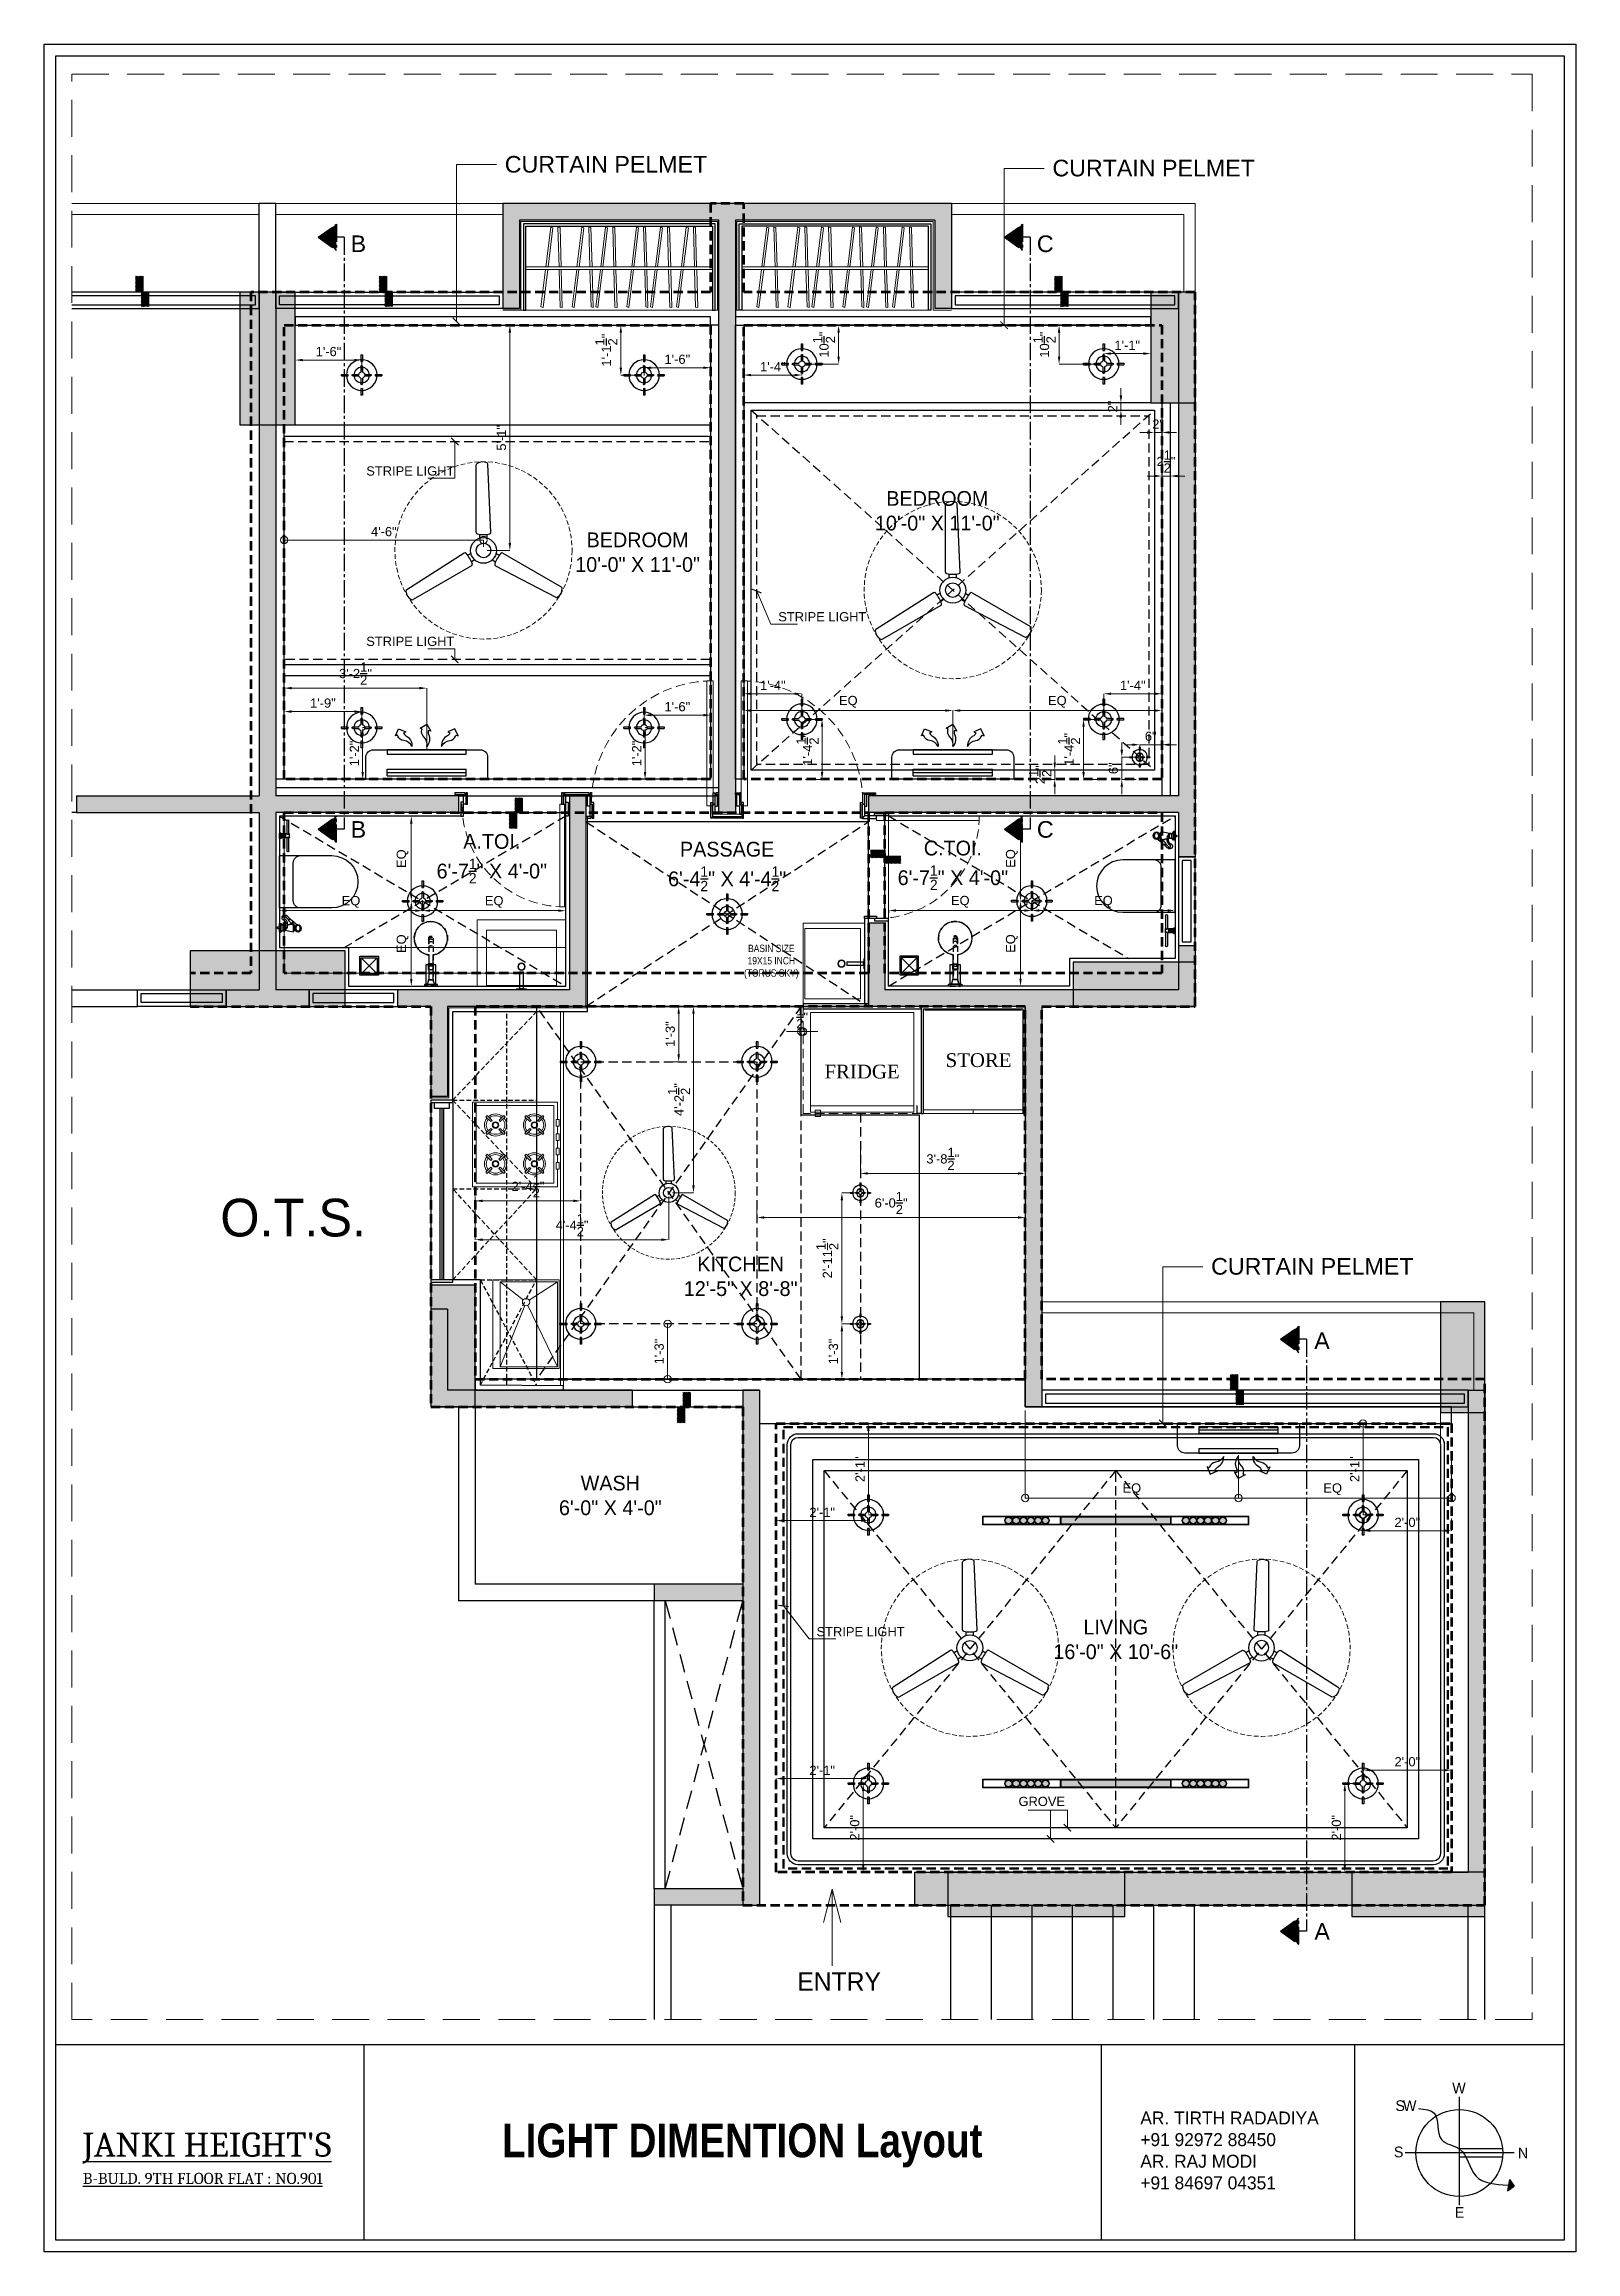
# Model space of a CAD drawing. Header units: inches. Extents: x 50354 to 53215, y -7830 to -6529.
# Drawn here: x 52226 to 52641, y -7830 to -7232 of the extents above; entities that cross this region are included whole.
import ezdxf

# ---------------------------------------------------------------- set-up
doc = ezdxf.new("R2010")
doc.units = ezdxf.units.IN
doc.header["$MEASUREMENT"] = 0
doc.header["$PDMODE"] = 2
for name, pattern in [('DASHED', [0.75, 0.5, -0.25]), ('DASHED2', [0.375, 0.25, -0.125]), ('HIDDEN', [0.375, 0.25, -0.125]), ('HIDDEN2', [0.1875, 0.125, -0.0625]), ('XR_1F_BASE PLAN$0$CENTER2', [28.575, 19.05, -3.175, 3.175, -3.175]), ('XR_ID 1F_FUR$0$XR_1F FURN$0$HIDDEN', [0.375, 0.25, -0.125])]:
    doc.linetypes.add(name, pattern=pattern)
for name, color, linetype, lineweight in [('01_AR_furn', 32, 'Continuous', 9), ('DIM', 7, 'Continuous', 18), ('door', 251, 'Continuous', 9), ('FLOORING', 213, 'Continuous', 15), ('FUR', 252, 'Continuous', 18), ('INTEROR', 252, 'Continuous', 20), ('LVL.', 5, 'Continuous', 35), ('SK COLUMN', 7, 'Continuous', 30), ('wall', 7, 'Continuous', 30)]:
    doc.layers.add(name, color=color, linetype=linetype, lineweight=lineweight)
for name, color, linetype in [('A-ST-02 HATCH', 7, 'Continuous'), ('BEAM', 6, 'DASHED'), ('CEILING', 7, 'Continuous'), ('CILINNG', 3, 'Continuous'), ('d-w', 250, 'Continuous'), ('ELE. TEXT', 7, 'Continuous'), ('ELETRICAL', 6, 'Continuous'), ('granite', 16, 'Continuous'), ('TEXT', 7, 'Continuous'), ('WIN..', 135, 'Continuous'), ('WINDOW', 5, 'Continuous'), ('XR_ID 1F_FUR$0$A-SANI-FIX', 134, 'Continuous')]:
    doc.layers.add(name, color=color, linetype=linetype)
doc.layers.add('FUNITURE', color=7, linetype='Continuous', lineweight=15, true_color=0x7d7673)
doc.styles.add('ARIAL', font='arial.ttf')
doc.styles.add('CENTG', font='GOTHIC.TTF')
doc.styles.get("Standard").update_dxf_attribs({"font": 'ARLRDBD.TTF', "height": 3})
doc.dimstyles.new('dim01', dxfattribs={"dimtxt": 5.5, "dimasz": 4, "dimexe": 0, "dimexo": 1, "dimgap": 1, "dimtad": 1, "dimzin": 3, "dimdsep": 46, "dimlunit": 4, "dimtxsty": 'ARIAL', "dimblk": 'ARCHTICK', "dimcen": 4, "dimclrd": 250, "dimclre": 252, "dimclrt": 1, "dimadec": 0, "dimazin": 0, "dimtfac": 1, "dimtix": 1, "dimtmove": 2, "dimatfit": 3, "dimldrblk": 'ARCHTICK', "dimfxl": 1, "dimtolj": 1, "dimtzin": 0, "dimlwd": -1, "dimlwe": -1, "dimarcsym": 0})
doc.dimstyles.new('working', dxfattribs={"dimscale": 0.75, "dimtxt": 4.5, "dimasz": 2.5, "dimexe": 1, "dimexo": 0, "dimgap": 0.25, "dimtad": 0, "dimzin": 0, "dimlunit": 4, "dimtxsty": 'Standard', "dimblk": 'ARCHTICK', "dimcen": 3, "dimdle": 1.5, "dimclrd": 7, "dimclre": 7, "dimclrt": 256, "dimadec": 0, "dimazin": 0, "dimtfac": 1, "dimtmove": 0, "dimatfit": 3, "dimfxl": 1, "dimtolj": 1, "dimlwd": 0, "dimlwe": 0, "dimarcsym": 0})

msp = doc.modelspace()

# ---------------------------------------------------------------- texts
at = {"style": 'CENTG'}
for s, p in [('W', (52607.22029, -7787.13837)), ('S', (52591.40799, -7804.44001)), ('N', (52624.99811, -7804.72712)), ('E', (52607.89626, -7820.80751))]:
    msp.add_text(s, height=2.89882, dxfattribs=at).set_placement(p)
at = {"color": 1, "style": 'CENTG'}
for s, p in [('S', (52591.81707, -7791.90283)), ('W', (52593.87261, -7791.91384))]:
    msp.add_text(s, height=2.89882, dxfattribs=at).set_placement(p)
at = {"layer": 'CEILING', "color": 5, "linetype": 'XR_1F_BASE PLAN$0$CENTER2', "lineweight": 30, "ltscale": 0.25, "char_height": 4.5, "attachment_point": 1}
for s, insert in [('{\\fArial Baltic|b0|i0|c0|p34;B}', (52308.81476, -7283.86026)), ('{\\fArial Baltic|b0|i0|c0|p34;C}', (52494.69571, -7283.86026)), ('{\\fArial Baltic|b0|i0|c0|p34;B}', (52308.81476, -7442.49755)), ('{\\fArial Baltic|b0|i0|c0|p34;C}', (52494.69571, -7442.49755)), ('{\\fArial Baltic|b0|i0|c0|p34;A}', (52569.83711, -7581.0031)), ('{\\fArial Baltic|b0|i0|c0|p34;A}', (52569.87881, -7741.01959))]:
    msp.add_mtext(s, dxfattribs=dict(at, insert=insert))
at = {"layer": 'CEILING', "insert": (52522.73008, -7792.03704), "char_height": 3.515625, "width": 85.1643151, "attachment_point": 1}
msp.add_mtext('AR. TIRTH RADADIYA\\P+91 92972 88450\\PAR. RAJ MODI \\P+91 84697 04351', dxfattribs=at)
at = {"layer": 'ELE. TEXT', "color": 0, "ltscale": 7}
for s, insert, char_height, attachment_point in [('{\\fArial Baltic|b0|i0|c0|p34;CURTAIN PELMET}', (52350.56911, -7262.33673), 4.5, 1), ('{\\fArial Baltic|b0|i0|c0|p34;CURTAIN PELMET}', (52498.91996, -7263.35106), 4.5, 1), ('{\\fArial Baltic|b0|i0|c0|p34; STRIPE LIGHT}', (52312.07031, -7346.40021), 2.5, 1), ('{\\fArial Baltic|b0|i0|c0|p34; STRIPE LIGHT}', (52448.51242, -7385.89911), 2.5, 3), ('{\\fArial Baltic|b0|i0|c0|p34; STRIPE LIGHT}', (52312.07031, -7395.08897), 2.5, 7), ('{\\fArial Baltic|b0|i0|c0|p34;CURTAIN PELMET}', (52541.90559, -7560.85106), 4.5, 1), ('{\\fArial Baltic|b0|i0|c0|p34; STRIPE LIGHT}', (52458.88612, -7660.81526), 2.5, 3), ('{\\fArial Baltic|b0|i0|c0|p34;GROVE}', (52489.72131, -7706.79365), 2.5, 1)]:
    msp.add_mtext(s, dxfattribs=dict(at, insert=insert, char_height=char_height, attachment_point=attachment_point))
at = {"layer": 'INTEROR', "color": 0, "attachment_point": 1}
for s, insert, char_height, width in [('\\pxqc;{\\fArial Narrow|b0|i0|c0|p34;BASIN SIZE\\P19X15 INCH \\P(TORUS SKY)}', (52403.32836, -7475.98366), 2, 38.8783504), ('{\\fSylfaen|b0|i0|c0|p18;STORE}', (52469.9828, -7505.38086), 3.7310949, 20.9231069)]:
    msp.add_mtext(s, dxfattribs=dict(at, insert=insert, char_height=char_height, width=width))
at = {"layer": 'TEXT', "ltscale": 20, "attachment_point": 5}
for s, width, gutter_width, insert, char_height in [('BEDROOM \\P10\'-0" X 11\'-0"', 36.9601878, 1.15, (52467.73717, -7358.45952), 4), ('BEDROOM \\P10\'-0" X 11\'-0"', 36.9601878, 1.15, (52386.56004, -7369.68522), 4), ('\\A1;A.TOI. \\P6\'-7{\\H0.7x;\\S1/2;}" X 4\'-0"', 32.5392622, 1.15, (52347.0552, -7452.69251), 4), ('\\A1;PASSAGE \\P6\'-4{\\H0.7x;\\S1/2;}" X 4\'-4{\\H0.7x;\\S1/2;}"', 34.6481824, 1.15, (52410.80591, -7454.80416), 4), ('\\A1;C.TOI. \\P6\'-7{\\H0.7x;\\S1/2;}" X 4\'-0"', 33.63155, 1.15, (52471.95129, -7454.49609), 4), ('\\A1;O.T.S.', 53.7953136, 2.93854, (52293.25053, -7549.96939), 10.221008), ('KITCHEN \\P12\'-5" X 8\'-8"', 33.6952649, 1.15, (52414.46918, -7565.83329), 4), ('\\A1;WASH \\P6\'-0" X 4\'-0"', 32.5392622, 1.15, (52379.15905, -7625.18522), 4), ('LIVING \\P16\'-0" X 10\'-6"', 36.9601878, 1.15, (52516.08005, -7664.18522), 4), ('\\A1;ENTRY', 15.2859021, 1.15, (52441.13531, -7756.81718), 5)]:
    msp.add_mtext_dynamic_manual_height_columns(s, width=width, gutter_width=gutter_width, heights=[0], dxfattribs=dict(at, insert=insert, char_height=char_height))
at = {"layer": 'TEXT', "insert": (52349.83802, -7795.3106), "char_height": 9.128043, "attachment_point": 1}
msp.add_mtext_dynamic_manual_height_columns('{\\fSwis721 Cn BT|b1|i0|c0|p34;LIGHT DIMENTION Layout}', width=325.7514473, gutter_width=798.60234, heights=[0], dxfattribs=at)
at = {"layer": 'WIN..', "color": 5, "insert": (52236.23924, -7797.7271), "char_height": 6.5594814, "width": 160.3213765, "attachment_point": 1}
msp.add_mtext("{\\fCambria|b0|i0|c0|p18;\\LJANKI HEIGHT'S\\P\\H0.45735x;B-BULD. 9TH FLOOR FLAT : NO.901}", dxfattribs=at)

# ---------------------------------------------------------------- blocks, each defined once
blk = doc.blocks.new('A$C8c215404')
at = {"layer": '01_AR_furn', "color": 250, "lineweight": 5}
for points in [[(-45.15, -11.02), (-43.82, -0.25), (-43.27, -0.43), (-44.58, -11.02)], [(-41.59, -11.06), (-41.9, -0.21), (-41.33, -0.32), (-41.03, -11.05)], [(-36.74, -11.04), (-35.41, -0.27), (-34.87, -0.45), (-36.18, -11.04)], [(-33.23, -11.03), (-33.54, -0.19), (-32.97, -0.29), (-32.67, -11.03)], [(-30.32, -11.02), (-28.99, -0.25), (-28.44, -0.43), (-29.75, -11.02)], [(-26.76, -11.06), (-27.07, -0.21), (-26.5, -0.32), (-26.19, -11.05)], [(-21.91, -11.04), (-20.58, -0.27), (-20.03, -0.45), (-21.34, -11.04)], [(-18.4, -11.03), (-18.71, -0.19), (-18.14, -0.29), (-17.84, -11.03)], [(-15.49, -11.02), (-14.16, -0.25), (-13.61, -0.43), (-14.92, -11.02)], [(-11.93, -11.06), (-12.24, -0.21), (-11.67, -0.32), (-11.36, -11.05)], [(-8.45, -11.02), (-7.12, -0.25), (-6.57, -0.43), (-7.88, -11.02)], [(-4.9, -11.06), (-5.2, -0.21), (-4.64, -0.32), (-4.33, -11.05)], [(-44.66, -11.71), (-45.94, -21.97), (-46.49, -21.78), (-45.23, -11.71)], [(-41.01, -11.75), (-40.71, -22), (-41.28, -21.89), (-41.57, -11.75)], [(-36.25, -11.73), (-37.53, -21.99), (-38.08, -21.8), (-36.82, -11.73)], [(-32.65, -11.72), (-32.35, -21.97), (-32.92, -21.86), (-33.22, -11.72)], [(-29.83, -11.71), (-31.11, -21.97), (-31.66, -21.78), (-30.39, -11.71)], [(-26.18, -11.75), (-25.88, -22), (-26.45, -21.89), (-26.74, -11.75)], [(-21.42, -11.73), (-22.7, -21.99), (-23.25, -21.8), (-21.99, -11.73)], [(-17.82, -11.72), (-17.52, -21.97), (-18.09, -21.86), (-18.38, -11.72)], [(-14.99, -11.71), (-16.28, -21.97), (-16.83, -21.78), (-15.56, -11.71)], [(-11.35, -11.75), (-11.05, -22), (-11.62, -21.89), (-11.91, -11.75)], [(-7.96, -11.71), (-9.24, -21.97), (-9.79, -21.78), (-8.53, -11.71)], [(-4.31, -11.75), (-4.02, -22), (-4.59, -21.89), (-4.88, -11.75)]]:
    blk.add_lwpolyline(points, dxfattribs=at)
at = {"layer": '01_AR_furn'}
blk.add_lwpolyline([(-50.62, -11.02), (0, -11.01), (0, -11.7), (-50.62, -11.71)], close=True, dxfattribs=at)
blk = doc.blocks.new('A$Ccdb0d0b3')
at = {"layer": 'XR_ID 1F_FUR$0$A-SANI-FIX', "lineweight": 0}
for p, q in [((11.43, 9), (11.43, 10)), ((15.79, 9.92), (11.43, 9.92)), ((11.43, 9.08), (15.79, 9.08)), ((15.79, 10), (15.92, 10)), ((15.79, 9.01), (15.92, 9.01)), ((16.17, 11), (15.92, 10.75)), ((16.17, 8), (15.92, 8.25)), ((16.17, 8), (16.17, 11))]:
    blk.add_line(p, q, dxfattribs=at)
for points in [[(15, 19), (15, 0), (0, 0), (0, 19)], [(11.35, 10), (11.35, 9), (15.79, 9), (15.79, 10)]]:
    blk.add_lwpolyline(points, close=True, dxfattribs=at)
for points in [[(16.17, 11), (15.92, 10.75), (15.92, 9.5)], [(16.17, 8), (15.92, 8.25), (15.92, 9.5)]]:
    blk.add_lwpolyline(points, dxfattribs=at)
for radius in [1, 0.84]:
    blk.add_circle((9.9, 9.5), radius, dxfattribs=at)
blk = doc.blocks.new('XR_ID 1F_FUR$0$XR_1F FURN$0$1300AX422$0$02')
blk.add_wipeout([(-58, -20), (-85, -26), (-65, -48), (-65, -49), (-65, -50), (-66, -52), (-65, -53), (-65, -53), (-64, -54), (-64, -55), (-63, -55), (-62, -56), (-62, -57), (-61, -58), (-60, -59), (-60, -59), (-59, -60), (-58, -61), (-58, -62), (-57, -62), (-56, -63), (-55, -64), (-55, -64), (-54, -65), (-53, -66), (-52, -67), (-52, -68), (-51, -68), (-50, -69), (-50, -70), (-49, -70), (-49, -71), (-48, -72), (-47, -72), (-46, -73), (-46, -74), (-45, -74), (-44, -75), (-43, -75), (-43, -75), (-42, -76), (-41, -76), (-41, -76), (-40, -76), (-39, -76), (-38, -76), (-37, -76), (-36, -76), (-36, -76), (-35, -76), (-34, -76), (-34, -76), (-33, -76), (-33, -75), (-32, -75), (-32, -74), (-31, -74), (-31, -73), (-31, -73), (-31, -72), (-31, -72), (-31, -70), (-31, -69), (-31, -69), (-31, -68), (-31, -68), (-30, -67), (-30, -67), (-31, -67), (-31, -66), (-31, -65), (-32, -65), (-32, -64), (-33, -64), (-33, -63), (-33, -63), (-34, -63), (-35, -63), (-35, -63), (-36, -63), (-37, -62), (-37, -62), (-38, -61), (-39, -61), (-40, -60), (-40, -60), (-40, -60), (-41, -59), (-42, -58), (-43, -58), (-43, -57), (-44, -57), (-45, -56), (-46, -55), (-46, -54), (-47, -53), (-47, -53), (-48, -52), (-49, -50), (-50, -49), (-51, -48), (-52, -47), (-52, -46), (-53, -45), (-53, -44), (-54, -43), (-54, -43), (-54, -42), (-55, -41), (-55, -40), (-55, -39), (-56, -38), (-56, -37), (-56, -36), (-57, -35), (-57, -34), (-57, -33), (-58, -29), (-58, -26), (-58, -24), (-58, -22)])
blk.add_wipeout([(0, 4), (0, 30), (-10, 30), (-25, 13), (-25, 13), (-28, 16), (-39, 16), (-95, 28), (-102, 20), (-102, -11), (-107, -5), (-107, -3), (-107, -2), (-106, 1), (-106, 3), (-106, 5), (-106, 7), (-107, 10), (-107, 12), (-108, 14), (-110, 17), (-111, 20), (-113, 22), (-115, 24), (-117, 26), (-119, 27), (-122, 28), (-124, 29), (-126, 29), (-126, 29), (-128, 29), (-131, 29), (-133, 28), (-134, 28), (-136, 27), (-138, 26), (-139, 26), (-140, 25), (-141, 24), (-142, 22), (-143, 21), (-145, 20), (-145, 19), (-146, 17), (-147, 16), (-147, 14), (-148, 13), (-148, 11), (-149, 9), (-149, 8), (-149, 7), (-149, 5), (-149, 4), (-149, 2), (-149, 1), (-149, -1), (-149, -3), (-149, -4), (-148, -5), (-148, -7), (-147, -8), (-147, -10), (-146, -11), (-146, -12), (-145, -13), (-144, -14), (-143, -16), (-142, -16), (-141, -18), (-140, -19), (-139, -20), (-137, -20), (-136, -21), (-135, -22), (-133, -22), (-132, -22), (-130, -23), (-128, -23), (-126, -23), (-124, -23), (-122, -22), (-120, -21), (-119, -21), (-100, -37), (-100, -39), (-77, -60), (-76, -60), (-75, -60), (-74, -59), (-74, -59), (-73, -61), (-71, -63), (-69, -64), (-67, -67), (-65, -70), (-63, -72), (-60, -75), (-58, -78), (-56, -80), (-51, -84), (-48, -85), (-47, -86), (-43, -88), (-40, -88), (-37, -88), (-33, -88), (-30, -87), (-27, -86), (-25, -84), (-23, -83), (-21, -81), (-20, -79), (-19, -76), (-18, -75), (-18, -72), (-17, -69), (-18, -66), (-19, -63), (-20, -61), (-22, -58), (-24, -56), (-27, -55), (-30, -53), (-32, -53), (-33, -52), (-35, -52), (-37, -50), (-39, -47), (-40, -46), (-42, -44), (-44, -40), (-46, -36), (-47, -33), (-47, -31), (-48, -26), (-48, -23), (-48, -22), (-48, -19), (-48, -18), (-39, -16), (-28, -16), (-25, -13), (-25, -12), (-10, -30), (0, -30)])
for p, q in [((-95, 28), (-102, 20)), ((-95, 28), (-102, 20)), ((-102, 20), (-102, -20)), ((-102, -20), (-102, 20)), ((-39, 16), (-95, 28)), ((-39, 16), (-95, 28)), ((-95, -28), (-95, 27)), ((-53, -3), (-53, 0)), ((-43, -5), (-43, 0)), ((-28, 16), (-42, 16)), ((-42, -16), (-42, 16)), ((-42, 16), (-28, 16)), ((-42, 16), (-28, 16)), ((-42, -13), (-42, 13)), ((-39, -16), (-39, 16)), ((-25, 13), (-28, 16)), ((-28, 16), (-25, 13)), ((-28, 16), (-25, 13)), ((-10, 30), (-25, 13)), ((-10, 30), (-25, 13)), ((-25, 6), (-25, 13)), ((-25, 13), (-25, -13)), ((-10, 30), (-10, -30)), ((-10, -30), (-10, 30)), ((0, 30), (-10, 30)), ((0, 30), (-10, 30)), ((-10, 30), (0, 30)), ((0, -30), (0, 30)), ((0, 30), (0, -30)), ((0, -30), (0, 30)), ((0, 30), (0, -30)), ((13, 4), (0, 4)), ((13, 4), (13, -6)), ((-119, -21), (-100, -37)), ((-119, -21), (-119, -22)), ((-119, -22), (-118, -22)), ((-118, -22), (-117, -23)), ((-117, -23), (-116, -24)), ((-117, -23), (-117, -23)), ((-116, -24), (-115, -24)), ((-115, -24), (-115, -25)), ((-115, -25), (-114, -26)), ((-114, -26), (-112, -27)), ((-112, -27), (-111, -28)), ((-111, -28), (-109, -30)), ((-109, -30), (-108, -31)), ((-108, -31), (-106, -32)), ((-107, -5), (-107, -5)), ((-89, -24), (-107, -5)), ((-107, -5), (-106, -6)), ((-106, -6), (-106, -7)), ((-106, -7), (-105, -7)), ((-106, -32), (-104, -34)), ((-105, -7), (-105, -8)), ((-105, -8), (-104, -8)), ((-104, -8), (-103, -9)), ((-104, -34), (-103, -35)), ((-103, -9), (-103, -10)), ((-103, -10), (-100, -12)), ((-103, -35), (-101, -36)), ((-102, -20), (-95, -28)), ((-95, -28), (-102, -20)), ((-101, -36), (-101, -37)), ((-101, -37), (-100, -37)), ((-100, -12), (-98, -15)), ((-100, -37), (-100, -39)), ((-100, -37), (-99, -38)), ((-100, -37), (-100, -37)), ((-100, -38), (-100, -38)), ((-100, -38), (-100, -38)), ((-100, -38), (-100, -38)), ((-100, -38), (-100, -38)), ((-100, -39), (-100, -38)), ((-100, -39), (-77, -60)), ((-100, -39), (-100, -39)), ((-100, -39), (-100, -39)), ((-100, -39), (-100, -39)), ((-100, -39), (-100, -39)), ((-99, -40), (-100, -39)), ((-99, -38), (-98, -39)), ((-99, -38), (-99, -38)), ((-99, -40), (-99, -40)), ((-99, -40), (-99, -40)), ((-99, -40), (-99, -40)), ((-99, -40), (-99, -40)), ((-98, -40), (-99, -40)), ((-77, -60), (-99, -40)), ((-98, -15), (-96, -17)), ((-98, -39), (-98, -39)), ((-97, -39), (-98, -39)), ((-98, -39), (-97, -39)), ((-98, -39), (-98, -39)), ((-98, -40), (-98, -40)), ((-98, -41), (-98, -40)), ((-97, -41), (-98, -41)), ((-97, -39), (-97, -39)), ((-97, -39), (-97, -39)), ((-97, -39), (-97, -39)), ((-97, -39), (-97, -39)), ((-97, -41), (-97, -41)), ((-97, -41), (-97, -41)), ((-96, -41), (-97, -41)), ((-96, -17), (-93, -20)), ((-96, -39), (-96, -39)), ((-96, -39), (-96, -39)), ((-96, -39), (-96, -39)), ((-95, -39), (-96, -39)), ((-96, -40), (-96, -41)), ((-95, -40), (-96, -40)), ((-95, -28), (-58, -20)), ((-58, -20), (-95, -28)), ((-94, -38), (-95, -38)), ((-95, -39), (-95, -39)), ((-95, -39), (-95, -39)), ((-95, -40), (-95, -40)), ((-94, -40), (-95, -40)), ((-94, -38), (-94, -38)), ((-93, -38), (-94, -38)), ((-94, -40), (-94, -40)), ((-94, -40), (-94, -40)), ((-94, -40), (-94, -40)), ((-93, -40), (-94, -40)), ((-93, -20), (-91, -22)), ((-93, -37), (-93, -38)), ((-92, -37), (-93, -37)), ((-93, -38), (-93, -38)), ((-93, -39), (-93, -40)), ((-92, -39), (-93, -39)), ((-91, -36), (-92, -37)), ((-92, -37), (-92, -37)), ((-92, -37), (-92, -37)), ((-91, -39), (-92, -39)), ((-91, -22), (-89, -24)), ((-91, -36), (-91, -36)), ((-90, -36), (-91, -36)), ((-91, -38), (-91, -39)), ((-91, -38), (-91, -38)), ((-91, -38), (-91, -38)), ((-90, -38), (-91, -38)), ((-90, -35), (-90, -36)), ((-89, -35), (-90, -35)), ((-89, -37), (-90, -38)), ((-90, -38), (-90, -38)), ((-85, -26), (-89, -24)), ((-89, -24), (-88, -26)), ((-89, -34), (-89, -35)), ((-88, -34), (-89, -34)), ((-89, -35), (-89, -35)), ((-89, -35), (-89, -35)), ((-89, -37), (-89, -37)), ((-88, -37), (-89, -37)), ((-88, -24), (-88, -25)), ((-88, -24), (-88, -24)), ((-88, -25), (-87, -25)), ((-88, -25), (-88, -25)), ((-88, -26), (-86, -27)), ((-88, -33), (-88, -34)), ((-87, -33), (-88, -33)), ((-87, -35), (-88, -36)), ((-88, -36), (-88, -37)), ((-88, -36), (-88, -36)), ((-88, -36), (-88, -36)), ((-88, -37), (-88, -37)), ((-87, -32), (-87, -33)), ((-87, -32), (-87, -32)), ((-86, -32), (-87, -32)), ((-86, -34), (-87, -35)), ((-87, -35), (-87, -35)), ((-86, -25), (-86, -26)), ((-86, -25), (-86, -25)), ((-86, -25), (-86, -25)), ((-86, -26), (-85, -26)), ((-86, -27), (-86, -28)), ((-86, -28), (-85, -29)), ((-86, -28), (-86, -28)), ((-86, -28), (-86, -28)), ((-86, -28), (-86, -28)), ((-86, -28), (-86, -28)), ((-86, -29), (-86, -30)), ((-86, -29), (-86, -29)), ((-85, -29), (-86, -29)), ((-86, -30), (-86, -31)), ((-86, -30), (-86, -30)), ((-86, -31), (-86, -32)), ((-86, -31), (-86, -31)), ((-86, -31), (-86, -31)), ((-86, -33), (-86, -34)), ((-86, -33), (-86, -33)), ((-86, -33), (-86, -33)), ((-85, -33), (-86, -33)), ((-86, -34), (-86, -34)), ((-78, -33), (-85, -26)), ((-85, -26), (-85, -27)), ((-85, -26), (-85, -26)), ((-85, -26), (-85, -26)), ((-85, -26), (-65, -48)), ((-85, -27), (-84, -28)), ((-85, -27), (-85, -27)), ((-85, -31), (-85, -32)), ((-84, -31), (-85, -31)), ((-85, -32), (-85, -33)), ((-85, -32), (-85, -32)), ((-84, -28), (-84, -29)), ((-84, -28), (-84, -28)), ((-84, -28), (-84, -28)), ((-84, -28), (-84, -28)), ((-84, -29), (-84, -30)), ((-84, -29), (-84, -29)), ((-84, -30), (-84, -31)), ((-84, -30), (-84, -30)), ((-84, -30), (-84, -30)), ((-84, -30), (-84, -30)), ((-73, -60), (-74, -59)), ((-72, -61), (-73, -60)), ((-71, -63), (-72, -61)), ((-69, -64), (-71, -63)), ((-65, -48), (-70, -43)), ((-68, -66), (-69, -64)), ((-67, -67), (-68, -66)), ((-66, -68), (-67, -67)), ((-65, -48), (-66, -52)), ((-66, -52), (-65, -52)), ((-65, -70), (-66, -68)), ((-65, -52), (-65, -53)), ((-65, -52), (-65, -52)), ((-65, -53), (-64, -54)), ((-64, -71), (-65, -70)), ((-64, -54), (-63, -55)), ((-64, -54), (-64, -54)), ((-63, -72), (-64, -71)), ((-63, -55), (-62, -56)), ((-62, -73), (-63, -72)), ((-62, -56), (-61, -57)), ((-61, -75), (-62, -73)), ((-61, -57), (-61, -59)), ((-61, -59), (-60, -60)), ((-60, -76), (-61, -75)), ((-60, -60), (-59, -60)), ((-58, -78), (-60, -76)), ((-59, -60), (-58, -61)), ((-58, -61), (-57, -62)), ((-56, -80), (-58, -78)), ((-57, -62), (-56, -63)), ((-56, -63), (-55, -64)), ((-53, -82), (-56, -80)), ((-55, -64), (-54, -65)), ((-54, -65), (-52, -67)), ((-51, -84), (-53, -82)), ((-52, -67), (-51, -68)), ((-51, -68), (-50, -69)), ((-48, -85), (-51, -84)), ((-50, -69), (-49, -70)), ((-49, -70), (-48, -72)), ((-39, -16), (-48, -18)), ((-48, -18), (-39, -16)), ((-48, -72), (-47, -73)), ((-46, -87), (-48, -85)), ((-47, -73), (-46, -74)), ((-46, -74), (-44, -75)), ((-43, -88), (-46, -87)), ((-44, -75), (-43, -75)), ((-44, -75), (-44, -75)), ((-43, -75), (-42, -76)), ((-40, -88), (-43, -88)), ((-42, -16), (-28, -16)), ((-42, -16), (-28, -16)), ((-42, -16), (-28, -16)), ((-42, -76), (-41, -76)), ((-42, -76), (-42, -76)), ((-41, -76), (-40, -76)), ((-40, -60), (-40, -60)), ((-39, -60), (-40, -60)), ((-40, -76), (-39, -76)), ((-38, -88), (-40, -88)), ((-39, -61), (-39, -60)), ((-39, -61), (-39, -61)), ((-38, -61), (-39, -61)), ((-39, -76), (-37, -76)), ((-39, -76), (-39, -76)), ((-37, -62), (-38, -61)), ((-35, -88), (-38, -88)), ((-36, -62), (-37, -62)), ((-37, -76), (-36, -76)), ((-35, -63), (-36, -62)), ((-36, -76), (-35, -76)), ((-35, -63), (-35, -63)), ((-34, -63), (-35, -63)), ((-35, -76), (-34, -76)), ((-35, -76), (-35, -76)), ((-33, -88), (-35, -88)), ((-34, -52), (-33, -52)), ((-34, -63), (-34, -63)), ((-33, -63), (-34, -63)), ((-34, -76), (-33, -76)), ((-33, -52), (-32, -53)), ((-33, -63), (-33, -63)), ((-32, -64), (-33, -63)), ((-33, -75), (-32, -75)), ((-33, -76), (-33, -75)), ((-31, -87), (-33, -88)), ((-32, -53), (-31, -53)), ((-32, -65), (-32, -64)), ((-31, -66), (-32, -65)), ((-32, -75), (-31, -74)), ((-31, -53), (-29, -54)), ((-31, -66), (-31, -66)), ((-30, -67), (-31, -66)), ((-31, -68), (-30, -67)), ((-31, -69), (-31, -68)), ((-31, -70), (-31, -69)), ((-31, -71), (-31, -70)), ((-31, -72), (-31, -71)), ((-31, -72), (-31, -72)), ((-31, -72), (-31, -72)), ((-31, -73), (-31, -72)), ((-31, -73), (-31, -73)), ((-31, -74), (-31, -73)), ((-29, -87), (-31, -87)), ((-30, -67), (-30, -67)), ((-30, -67), (-30, -67)), ((-29, -54), (-27, -55)), ((-27, -86), (-29, -87)), ((-28, -16), (-25, -13)), ((-28, -16), (-25, -13)), ((-28, -16), (-25, -13)), ((-27, -55), (-24, -56)), ((-25, -84), (-27, -86)), ((-25, -13), (-25, -6)), ((-10, -30), (-25, -12)), ((-10, -30), (-25, -12)), ((-23, -83), (-25, -84)), ((-24, -56), (-22, -58)), ((-21, -81), (-23, -83)), ((-22, -58), (-20, -61)), ((-20, -78), (-21, -81)), ((-20, -61), (-19, -63)), ((-18, -75), (-20, -78)), ((-19, -63), (-18, -66)), ((-18, -66), (-17, -69)), ((-17, -69), (-18, -72)), ((-18, -72), (-18, -75)), ((0, -30), (-10, -30)), ((0, -30), (-10, -30)), ((0, -30), (-10, -30)), ((13, -6), (0, -6))]:
    blk.add_line(p, q)
for centre, radius, start, end in [((-48, 0), 5, 0, 180), ((-77, -48), 12.2, 271.711, 357.8096), ((-11, -23), 46.8, 154.4144, 232.1441), ((-11, -23), 36.8, 151.0789, 232.1441)]:
    blk.add_arc(centre, radius, start, end)
for major_axis, ratio in [((0, -26.1), 0.83), ((0, -20.9), 0.621951)]:
    blk.add_ellipse((-128, 3), major_axis=major_axis, ratio=ratio)
blk = doc.blocks.new('XR_ID 1F_FUR$0$XR_1F FURN$0$A$C2113426E')
for p, q in [((229, 56), (240, 71)), ((240, 71), (256, 88)), ((256, 88), (269, 98)), ((269, 98), (286, 106)), ((286, 106), (305, 112)), ((305, 112), (316, 114)), ((316, 114), (330, 115)), ((330, 115), (352, 113)), ((352, 113), (370, 108)), ((370, 108), (388, 99)), ((388, 99), (398, 92)), ((398, 92), (418, 74)), ((418, 74), (430, 57)), ((430, 57), (439, 37)), ((439, 37), (443, 17)), ((443, 17), (444, 9)), ((444, 9), (445, 0)), ((242, -74), (231, -59)), ((252, -85), (242, -74)), ((268, -97), (252, -85)), ((274, -101), (268, -97)), ((289, -107), (274, -101)), ((306, -113), (289, -107)), ((330, -115), (306, -113)), ((346, -114), (330, -115)), ((371, -107), (346, -114)), ((378, -104), (371, -107)), ((392, -97), (378, -104)), ((403, -88), (392, -97)), ((415, -77), (403, -88)), ((424, -66), (415, -77)), ((431, -55), (424, -66)), ((437, -41), (431, -55)), ((442, -26), (437, -41)), ((444, -12), (442, -26)), ((445, 0), (444, -12))]:
    blk.add_line(p, q)
at = {"linetype": 'XR_ID 1F_FUR$0$XR_1F FURN$0$HIDDEN', "ltscale": 150}
for centre in [(264, 0), (292, 0), (310, 0), (322, 0), (330, 0)]:
    blk.add_arc(centre, 15.3, 258.5968, 101.4032, dxfattribs=at)
at = {"linetype": 'Continuous'}
blk.add_wipeout([(0, -45), (12, -45), (12, -35), (148, -35), (148, -18), (153, -18), (153, 17), (148, 17), (148, 35), (12, 35), (12, 45), (0, 45)], dxfattribs=at)
for p, q in [((0, -36), (0, 36)), ((0, 36), (2, 34)), ((2, 34), (6, 31)), ((6, 31), (10, 29)), ((10, 29), (17, 25)), ((17, 25), (25, 21)), ((25, 21), (33, 19)), ((33, 19), (38, 18)), ((38, 18), (45, 17)), ((45, 17), (45, 15)), ((45, 15), (216, 15)), ((216, 15), (221, 39)), ((221, 39), (229, 56)), ((3, -34), (0, -36)), ((10, -28), (3, -34)), ((16, -25), (10, -28)), ((21, -23), (16, -25)), ((26, -21), (21, -23)), ((33, -19), (26, -21)), ((41, -18), (33, -19)), ((45, -18), (41, -18)), ((216, -15), (45, -15)), ((45, -15), (45, -18)), ((216, -18), (216, -15)), ((217, -25), (216, -18)), ((220, -36), (217, -25)), ((224, -46), (220, -36)), ((231, -59), (224, -46))]:
    blk.add_line(p, q)
at = {"linetype": 'XR_ID 1F_FUR$0$XR_1F FURN$0$HIDDEN', "ltscale": 150}
for p, q in [((0, 36), (0, -36)), ((45, -18), (45, 17)), ((330, 15), (45, 15)), ((45, 15), (45, -15)), ((330, -15), (45, -15))]:
    blk.add_line(p, q, dxfattribs=at)
at = {"linetype": 'Continuous'}
blk.add_line((138, 17), (138, -17), dxfattribs=at)
for points in [[(0, 45), (12, 45), (12, -45), (0, -45)], [(116, -18), (116, 17), (153, 17), (153, -18)]]:
    blk.add_lwpolyline(points, close=True, dxfattribs=at)
blk.add_lwpolyline([(148, -18), (148, -35), (12, -35), (12, 35), (148, 35), (148, 17)], dxfattribs=at)
at = {"linetype": 'XR_ID 1F_FUR$0$XR_1F FURN$0$HIDDEN', "ltscale": 150}
for centre, radius, start, end in [((48, 89), 71.2, 227.6536, 267.6083), ((133, 0), 15.3, 258.5968, 101.4032), ((330, 0), 115, 187.4947, 172.5053), ((48, -89), 71.2, 92.3917, 132.3464)]:
    blk.add_arc(centre, radius, start, end, dxfattribs=at)
at = {"linetype": 'Continuous'}
blk.add_arc((126, 0), 14.6, 131.1373, 228.8627, dxfattribs=at)
blk = doc.blocks.new('A$C2115f274')
at = {"layer": 'XR_ID 1F_FUR$0$A-SANI-FIX', "lineweight": 30, "xscale": 0.0393700787, "yscale": 0.0393700787, "zscale": 0.0393700787, "rotation": 180}
blk.add_blockref('XR_ID 1F_FUR$0$XR_1F FURN$0$A$C2113426E', (0, 0), dxfattribs=at)
blk = doc.blocks.new('A$C429F5545')
at = {"layer": 'FLOORING', "ltscale": 20}
h = blk.add_hatch(dxfattribs=at)
h.set_pattern_fill('ANSI31', color=256)
h.set_pattern_definition([(45, (-31983.55618, 2830.83705), (-0.08838834765, 0.08838834765), [])])
h.paths.add_polyline_path([(2, 1.78), (0.01, 1.78), (0, 0.78), (1.99, 0.78), (1.99, 1)])
h.paths.add_polyline_path([(4.15, 1), (1.99, 1), (1.99, 0), (4.15, 0)])
at = {"layer": 'FLOORING', "ltscale": 20, "const_width": 0.2}
blk.add_lwpolyline([(0, 1.78), (1.99, 1.78), (1.99, 1), (4.15, 1)], dxfattribs=at)
blk = doc.blocks.new('_ArchTick')
at = {"color": 0, "linetype": 'ByBlock', "const_width": 0.15}
blk.add_lwpolyline([(-0.5, -0.5), (0.5, 0.5)], dxfattribs=at)
blk = doc.blocks.new('XR_ID 1F_FUR$0$XR_1F FURN$0$Xref-Changing Room$0$FD_Square')
at = {"color": 15}
for p, q in [((-55, -55), (55, 55)), ((-55, 55), (55, -55))]:
    blk.add_line(p, q, dxfattribs=at)
blk.add_lwpolyline([(-65, -65), (-65, 65), (65, 65), (65, -65)], close=True)
blk.add_lwpolyline([(-55, -55), (-55, 55), (55, 55), (55, -55)], close=True, dxfattribs=at)
blk = doc.blocks.new('XR_ID 1F_FUR$0$XR_1F FURN$0$A$C70754DD9')
for p, q in [((178, 0), (-178, 0)), ((-180, -2), (-180, -360)), ((180, -360), (180, -2))]:
    blk.add_line(p, q)
blk.add_lwpolyline([(180, -360), (180, -145, 0.414214), (130, -95), (-130, -95, 0.414214), (-180, -145), (-180, -360, 1)], format="xyb", close=True)
for centre, radius, start, end in [((-178, -2), 2, 90, 180), ((178, -2), 2, 0, 90), ((0, -360), 180, 180, 0)]:
    blk.add_arc(centre, radius, start, end)
blk = doc.blocks.new('XR_ID 1F_FUR$0$XR_1F FURN$0$A$C698E198A')
at = {"linetype": 'Continuous'}
for p, q in [((18, 0), (-18, 0)), ((-13, -53), (-105, -53)), ((-13, -65), (-105, -65)), ((-20, 0), (20, 0)), ((-20, -7), (-20, -1)), ((-20, -1), (20, -1)), ((-20, -7), (20, -7)), ((-19, -8), (19, -8)), ((-13, -12), (13, -12)), ((-13, -13), (-13, -13)), ((-13, -13), (13, -13)), ((-13, -13), (-13, -13)), ((-13, -15), (-13, -16)), ((-13, -15), (-13, -15)), ((-13, -16), (-13, -16)), ((-13, -18), (-13, -19)), ((-13, -18), (-13, -18)), ((-13, -19), (-13, -19)), ((-13, -20), (-13, -21)), ((-13, -20), (-13, -20)), ((-13, -21), (-13, -21)), ((-13, -23), (-13, -24)), ((-13, -23), (-13, -23)), ((-13, -24), (-13, -24)), ((-13, -26), (-13, -27)), ((-13, -26), (-13, -26)), ((-13, -27), (-13, -27)), ((-13, -29), (-13, -30)), ((-13, -29), (-13, -29)), ((-13, -30), (-13, -30)), ((-13, -32), (-13, -33)), ((-13, -32), (-13, -32)), ((-13, -33), (-13, -33)), ((-13, -34), (-13, -35)), ((-13, -34), (-13, -34)), ((-13, -35), (-13, -35)), ((-13, -37), (-13, -38)), ((-13, -37), (-13, -37)), ((-13, -38), (-13, -38)), ((-13, -40), (-13, -41)), ((-13, -40), (-13, -40)), ((-13, -41), (-13, -41)), ((13, -43), (-13, -43)), ((-13, -43), (-13, -43)), ((-13, -43), (-13, -43)), ((13, -44), (-13, -44)), ((-13, -52), (-13, -44)), ((-13, -52), (-13, -52)), ((-13, -53), (-13, -53)), ((-13, -53), (-13, -66)), ((-13, -66), (-13, -66)), ((-13, -66), (-13, -66)), ((-13, -66), (-13, -67)), ((-13, -66), (-13, -67)), ((-13, -69), (-13, -67)), ((-13, -67), (-13, -67)), ((13, -69), (-13, -69)), ((-12, -12), (12, -12)), ((12, -43), (-12, -43)), ((12, -69), (-12, -69)), ((0, 0), (0, 0)), ((13, -13), (13, -13)), ((13, -13), (13, -13)), ((13, -15), (13, -16)), ((13, -15), (13, -15)), ((13, -16), (13, -16)), ((13, -18), (13, -19)), ((13, -18), (13, -18)), ((13, -19), (13, -19)), ((13, -20), (13, -21)), ((13, -20), (13, -20)), ((13, -21), (13, -21)), ((13, -23), (13, -24)), ((13, -23), (13, -23)), ((13, -24), (13, -24)), ((13, -26), (13, -27)), ((13, -26), (13, -26)), ((13, -27), (13, -27)), ((13, -29), (13, -30)), ((13, -29), (13, -29)), ((13, -30), (13, -30)), ((13, -32), (13, -33)), ((13, -32), (13, -32)), ((13, -33), (13, -33)), ((13, -34), (13, -35)), ((13, -34), (13, -34)), ((13, -35), (13, -35)), ((13, -37), (13, -38)), ((13, -37), (13, -37)), ((13, -38), (13, -38)), ((13, -40), (13, -41)), ((13, -40), (13, -40)), ((13, -41), (13, -41)), ((13, -43), (13, -43)), ((13, -43), (13, -43)), ((13, -52), (13, -44)), ((13, -53), (13, -52)), ((13, -52), (13, -52)), ((13, -52), (13, -52)), ((13, -52), (13, -52)), ((105, -53), (13, -53)), ((13, -53), (13, -53)), ((13, -66), (13, -53)), ((13, -53), (13, -53)), ((105, -65), (13, -65)), ((13, -66), (13, -66)), ((13, -69), (13, -67)), ((13, -67), (13, -67)), ((20, -7), (20, -1))]:
    blk.add_line(p, q, dxfattribs=at)
for points in [[(-13, -52), (-13, -52), (-13, -52)], [(-13, -52), (-13, -53), (-13, -53), (-13, -53), (-13, -53), (-12, -53), (-12, -53), (-12, -54), (-12, -54), (-12, -54), (-12, -54), (-12, -55), (-12, -55), (-11, -55), (-11, -56), (-11, -56), (-11, -56), (-11, -57), (-11, -57), (-11, -57), (-11, -58), (-11, -58), (-11, -58), (-11, -59), (-11, -59), (-11, -59)], [(-13, -52), (-13, -52), (-13, -52), (-13, -52), (-13, -52), (-13, -52)], [(-11, -59), (-11, -60), (-11, -60), (-11, -60), (-11, -61), (-11, -61), (-11, -61), (-11, -62), (-11, -62), (-11, -62), (-11, -63), (-11, -63), (-11, -63), (-12, -64), (-12, -64), (-12, -64), (-12, -65), (-12, -65), (-12, -65), (-12, -65), (-12, -66), (-13, -66), (-13, -66), (-13, -66), (-13, -66), (-13, -66)], [(-13, -67), (-13, -67), (-13, -67), (-13, -67), (-13, -67), (-13, -67)], [(11, -59), (11, -59), (11, -59), (11, -58), (11, -58), (11, -58), (11, -57), (11, -57), (11, -57), (11, -56), (11, -56), (11, -56), (11, -55), (12, -55), (12, -55), (12, -54), (12, -54), (12, -54), (12, -54), (12, -53), (12, -53), (13, -53), (13, -53), (13, -53)], [(13, -66), (13, -66), (13, -66), (13, -66), (13, -66), (12, -66), (12, -65), (12, -65), (12, -65), (12, -65), (12, -64), (12, -64), (12, -64), (11, -63), (11, -63), (11, -63), (11, -62), (11, -62), (11, -62), (11, -61), (11, -61), (11, -61), (11, -60), (11, -60), (11, -60), (11, -59)], [(13, -52), (13, -52), (13, -52), (13, -52), (13, -52), (13, -52)], [(13, -67), (13, -66), (13, -66)], [(13, -67), (13, -67), (13, -67), (13, -67), (13, -67), (13, -67)]]:
    blk.add_lwpolyline(points, dxfattribs=at)
for centre, radius, start, end in [((-18, -1), 0.89, 90, 144.9934), ((18, -1), 0.89, 35.0066, 90), ((-105, -59), 6, 90, 270), ((-20, -1), 0.3, 90, 180), ((-19, -7), 1.5, 180, 270), ((-17, -12), 4, 11.537, 90), ((-12, -11), 1, 191.537, 270), ((-12, -13), 0.5, 90, 180), ((-28, -14), 15.3, 358.1391, 3.573), ((-28, -14), 15.3, 356.4273, 358.1365), ((-28, -17), 15.4, 1.8698, 3.572), ((-28, -17), 15.3, 358.1361, 1.8696), ((-28, -17), 15.3, 356.4273, 358.1366), ((-28, -19), 15.4, 1.8698, 3.572), ((-28, -19), 15.3, 358.1361, 1.8696), ((-28, -19), 15.3, 356.4273, 358.1366), ((-28, -22), 15.4, 1.8698, 3.572), ((-28, -22), 15.3, 358.1361, 1.8696), ((-28, -22), 15.3, 356.4273, 358.1366), ((-28, -25), 15.4, 1.8698, 3.572), ((-28, -25), 15.3, 358.1361, 1.8696), ((-28, -25), 15.3, 356.4273, 358.1366), ((-28, -28), 15.4, 1.8698, 3.572), ((-28, -28), 15.3, 358.1361, 1.8696), ((-28, -28), 15.3, 356.4273, 358.1366), ((-28, -31), 15.4, 1.8698, 3.572), ((-28, -31), 15.3, 358.1361, 1.8696), ((-28, -31), 15.3, 356.4273, 358.1366), ((-28, -33), 15.4, 1.8698, 3.572), ((-28, -33), 15.3, 358.1361, 1.8696), ((-28, -33), 15.3, 356.4273, 358.1366), ((-28, -36), 15.4, 1.8698, 3.572), ((-28, -36), 15.3, 358.1361, 1.8696), ((-28, -36), 15.3, 356.4273, 358.1366), ((-28, -39), 15.4, 1.8698, 3.572), ((-28, -39), 15.3, 358.1361, 1.8696), ((-28, -39), 15.3, 356.4273, 358.1366), ((-28, -42), 15.4, 1.8698, 3.572), ((-28, -42), 15.3, 356.4244, 1.8692), ((-12, -43), 0.5, 180, 270), ((-12, -44), 0.5, 90, 180), ((-37, -66), 28, 29.8075, 30.0704), ((-12, -69), 0.5, 180, 270), ((-21, -59), 10.1, 0.0003, 0.7451), ((10, -35), 0.37, 270.0112, 277.1413), ((21, -59), 10.1, 180.0003, 180.711), ((12, -11), 1, 270, 348.463), ((12, -13), 0.5, 0, 90), ((12, -43), 0.5, 270, 0), ((12, -44), 0.5, 0, 90), ((12, -69), 0.5, 270, 0), ((17, -12), 4, 90, 168.463), ((28, -14), 15.3, 176.4244, 181.8692), ((28, -14), 15.4, 181.8698, 183.572), ((28, -17), 15.3, 176.4273, 178.1366), ((28, -17), 15.3, 178.1361, 181.8696), ((28, -17), 15.4, 181.8698, 183.572), ((28, -19), 15.3, 176.4273, 178.1366), ((28, -19), 15.3, 178.1361, 181.8696), ((28, -19), 15.4, 181.8698, 183.572), ((28, -22), 15.3, 176.4273, 178.1366), ((28, -22), 15.3, 178.1361, 181.8696), ((28, -22), 15.4, 181.8698, 183.572), ((28, -25), 15.3, 176.4273, 178.1366), ((28, -25), 15.3, 178.1361, 181.8696), ((28, -25), 15.4, 181.8698, 183.572), ((28, -28), 15.3, 176.4273, 178.1366), ((28, -28), 15.3, 178.1361, 181.8696), ((28, -28), 15.4, 181.8698, 183.572), ((28, -31), 15.3, 176.4273, 178.1366), ((28, -31), 15.3, 178.1361, 181.8696), ((28, -31), 15.4, 181.8698, 183.572), ((28, -33), 15.3, 176.4273, 178.1366), ((28, -33), 15.3, 178.1361, 181.8696), ((28, -33), 15.4, 181.8698, 183.572), ((28, -36), 15.3, 176.4273, 178.1366), ((28, -36), 15.3, 178.1361, 181.8696), ((28, -36), 15.4, 181.8698, 183.572), ((28, -39), 15.3, 176.4273, 178.1366), ((28, -39), 15.3, 178.1361, 181.8696), ((28, -39), 15.4, 181.8698, 183.572), ((28, -42), 15.3, 176.4273, 178.1366), ((28, -42), 15.3, 178.1391, 183.573), ((37, -53), 27.5, 209.8826, 210.1343), ((19, -7), 1.5, 270, 0), ((20, -1), 0.3, 0, 90), ((105, -59), 6, 270, 90)]:
    blk.add_arc(centre, radius, start, end, dxfattribs=at)
for points, knots in [([(-13, -13), (-13, -13), (-13, -13), (-13, -14), (-12, -14), (-13, -14), (-13, -15), (-13, -15), (-13, -15)], [0, 0, 0, 0, 0.100368, 0.222072, 0.499986, 0.777907, 0.899621, 1, 1, 1, 1]), ([(-13, -14), (-13, -14), (-13, -14), (-13, -14), (-13, -14), (-13, -14), (-13, -13), (-13, -13), (-13, -13), (-13, -13), (-13, -13), (-13, -13), (-13, -13), (-13, -13), (-13, -13), (-13, -13)], [0, 0, 0, 0, 0.147952, 0.308423, 0.471665, 0.628076, 0.700647, 0.76776, 0.828146, 0.880582, 0.924017, 0.957779, 0.971091, 0.982247, 1, 1, 1, 1]), ([(-13, -13), (-13, -13), (-13, -13), (-13, -13), (-13, -13), (-13, -13), (-13, -13)], [0, 0, 0, 0, 0.147642, 0.355049, 0.63916, 1, 1, 1, 1]), ([(-13, -14), (-13, -14), (-13, -14), (-13, -14), (-13, -15), (-13, -15), (-13, -15), (-13, -15), (-13, -16), (-13, -16), (-13, -16), (-13, -16), (-13, -16), (-13, -16), (-13, -16)], [0, 0, 0, 0, 0.031746, 0.075753, 0.130448, 0.194012, 0.34024, 0.500003, 0.659766, 0.805992, 0.869554, 0.924248, 0.968254, 1, 1, 1, 1]), ([(-13, -15), (-13, -15), (-13, -15), (-13, -15), (-13, -15), (-13, -15), (-13, -15), (-13, -15), (-13, -15), (-13, -14)], [0, 0, 0, 0, 0.051938, 0.118849, 0.208602, 0.323036, 0.461504, 0.622134, 1, 1, 1, 1]), ([(-13, -15), (-13, -15), (-13, -14), (-12, -14), (-12, -14), (-12, -14), (-12, -14), (-12, -14), (-12, -14)], [0, 0, 0, 0, 0.349245, 0.630114, 0.743606, 0.840326, 0.923707, 1, 1, 1, 1]), ([(-13, -14), (-13, -14), (-13, -14), (-13, -14), (-13, -14)], [0, 0, 0, 0, 0.347255, 1, 1, 1, 1]), ([(-13, -15), (-13, -15), (-13, -15), (-13, -14), (-13, -14)], [0, 0, 0, 0, 0.560169, 1, 1, 1, 1]), ([(-13, -14), (-13, -14), (-13, -14), (-13, -14), (-13, -14), (-13, -14), (-13, -14), (-13, -14)], [0, 0, 0, 0, 0.401909, 0.701539, 0.811757, 0.896092, 1, 1, 1, 1]), ([(-13, -16), (-13, -16), (-13, -16), (-13, -15), (-13, -15), (-13, -15), (-13, -15)], [0, 0, 0, 0, 0.23461, 0.500045, 0.765459, 1, 1, 1, 1]), ([(-13, -16), (-13, -16), (-13, -15), (-13, -15), (-13, -15)], [0, 0, 0, 0, 0.500087, 1, 1, 1, 1]), ([(-13, -15), (-13, -15), (-13, -15), (-13, -15), (-13, -15), (-13, -15), (-13, -15)], [0, 0, 0, 0, 0.360851, 0.644967, 0.852372, 1, 1, 1, 1]), ([(-13, -16), (-13, -16), (-13, -16), (-13, -16), (-12, -17), (-13, -17), (-13, -17), (-13, -17), (-13, -18)], [0, 0, 0, 0, 0.100368, 0.222072, 0.499986, 0.777907, 0.899621, 1, 1, 1, 1]), ([(-12, -16), (-12, -16), (-12, -16), (-12, -16), (-12, -16), (-12, -16), (-13, -16), (-13, -16), (-13, -16)], [0, 0, 0, 0, 0.076266, 0.159626, 0.256338, 0.369832, 0.650724, 1, 1, 1, 1]), ([(-13, -16), (-13, -16), (-13, -16), (-13, -16), (-13, -16), (-13, -16), (-13, -16), (-13, -16)], [0, 0, 0, 0, 0.10394, 0.188277, 0.298492, 0.598106, 1, 1, 1, 1]), ([(-13, -16), (-13, -16), (-13, -16), (-13, -16), (-13, -16)], [0, 0, 0, 0, 0.43969, 1, 1, 1, 1]), ([(-13, -17), (-13, -17), (-13, -17), (-13, -17), (-13, -16), (-13, -16), (-13, -16)], [0, 0, 0, 0, 0.239734, 0.499899, 0.760114, 1, 1, 1, 1]), ([(-13, -16), (-13, -16), (-13, -16), (-13, -16), (-13, -16), (-13, -16), (-13, -16), (-13, -16), (-13, -16), (-13, -16)], [0, 0, 0, 0, 0.377864, 0.538515, 0.677008, 0.791463, 0.881221, 0.94811, 1, 1, 1, 1]), ([(-13, -16), (-13, -16), (-13, -16), (-13, -16), (-13, -16), (-13, -16), (-13, -16)], [0, 0, 0, 0, 0.147642, 0.355049, 0.63916, 1, 1, 1, 1]), ([(-13, -16), (-13, -16), (-13, -16), (-13, -16), (-13, -16)], [0, 0, 0, 0, 0.65274, 1, 1, 1, 1]), ([(-13, -17), (-13, -17), (-13, -17), (-13, -17), (-13, -17), (-13, -18), (-13, -18), (-13, -18), (-13, -18), (-13, -19), (-13, -19), (-13, -19), (-13, -19), (-13, -19), (-13, -19)], [0, 0, 0, 0, 0.031746, 0.075753, 0.130448, 0.194012, 0.34024, 0.500003, 0.659766, 0.805992, 0.869554, 0.924248, 0.968254, 1, 1, 1, 1]), ([(-13, -19), (-13, -19), (-13, -18), (-13, -18), (-13, -18), (-13, -18), (-13, -17)], [0, 0, 0, 0, 0.23461, 0.500046, 0.765459, 1, 1, 1, 1]), ([(-13, -17), (-13, -17), (-13, -17), (-12, -17), (-12, -17), (-12, -17), (-12, -17), (-12, -17), (-12, -17)], [0, 0, 0, 0, 0.349245, 0.630114, 0.743606, 0.840326, 0.923707, 1, 1, 1, 1]), ([(-13, -17), (-13, -17), (-13, -17), (-13, -17), (-13, -17)], [0, 0, 0, 0, 0.347255, 1, 1, 1, 1]), ([(-13, -18), (-13, -18), (-13, -17), (-13, -17), (-13, -17)], [0, 0, 0, 0, 0.560169, 1, 1, 1, 1]), ([(-13, -17), (-13, -17), (-13, -17), (-13, -17), (-13, -17), (-13, -17), (-13, -17), (-13, -17)], [0, 0, 0, 0, 0.401908, 0.701539, 0.811757, 0.896092, 1, 1, 1, 1]), ([(-13, -18), (-13, -18), (-13, -18), (-13, -18), (-13, -18), (-13, -18), (-13, -17), (-13, -17), (-13, -17), (-13, -17)], [0, 0, 0, 0, 0.051938, 0.118849, 0.208602, 0.323036, 0.461504, 0.622134, 1, 1, 1, 1]), ([(-13, -19), (-13, -18), (-13, -18), (-13, -18), (-13, -18)], [0, 0, 0, 0, 0.500087, 1, 1, 1, 1]), ([(-13, -18), (-13, -18), (-13, -18), (-13, -18), (-13, -18), (-13, -18), (-13, -18)], [0, 0, 0, 0, 0.360851, 0.644967, 0.852372, 1, 1, 1, 1]), ([(-13, -19), (-13, -19), (-13, -19), (-13, -19), (-12, -19), (-13, -20), (-13, -20), (-13, -20), (-13, -20)], [0, 0, 0, 0, 0.100368, 0.222072, 0.499986, 0.777907, 0.899621, 1, 1, 1, 1]), ([(-12, -19), (-12, -19), (-12, -19), (-12, -19), (-12, -19), (-12, -19), (-13, -19), (-13, -19), (-13, -19)], [0, 0, 0, 0, 0.076266, 0.159626, 0.256338, 0.369832, 0.650724, 1, 1, 1, 1]), ([(-13, -19), (-13, -19), (-13, -19), (-13, -19), (-13, -19), (-13, -19), (-13, -19), (-13, -19)], [0, 0, 0, 0, 0.10394, 0.188277, 0.298492, 0.598106, 1, 1, 1, 1]), ([(-13, -19), (-13, -19), (-13, -19), (-13, -19), (-13, -19)], [0, 0, 0, 0, 0.43969, 1, 1, 1, 1]), ([(-13, -20), (-13, -20), (-13, -20), (-13, -19), (-13, -19), (-13, -19), (-13, -19)], [0, 0, 0, 0, 0.239734, 0.499899, 0.760114, 1, 1, 1, 1]), ([(-13, -19), (-13, -19), (-13, -19), (-13, -19), (-13, -19), (-13, -19), (-13, -19), (-13, -19), (-13, -19), (-13, -19)], [0, 0, 0, 0, 0.377864, 0.538515, 0.677008, 0.791463, 0.881221, 0.94811, 1, 1, 1, 1]), ([(-13, -19), (-13, -19), (-13, -19), (-13, -19), (-13, -19), (-13, -19), (-13, -19)], [0, 0, 0, 0, 0.147642, 0.355049, 0.63916, 1, 1, 1, 1]), ([(-13, -19), (-13, -19), (-13, -19), (-13, -19), (-13, -19)], [0, 0, 0, 0, 0.65274, 1, 1, 1, 1]), ([(-13, -20), (-13, -20), (-13, -20), (-13, -20), (-13, -20), (-13, -20), (-13, -21), (-13, -21), (-13, -21), (-13, -21), (-13, -22), (-13, -22), (-13, -22), (-13, -22), (-13, -22)], [0, 0, 0, 0, 0.031746, 0.075753, 0.130448, 0.194012, 0.34024, 0.500003, 0.659766, 0.805992, 0.869554, 0.924248, 0.968254, 1, 1, 1, 1]), ([(-13, -22), (-13, -21), (-13, -21), (-13, -21), (-13, -21), (-13, -20), (-13, -20)], [0, 0, 0, 0, 0.23461, 0.500046, 0.765459, 1, 1, 1, 1]), ([(-13, -20), (-13, -20), (-13, -20), (-12, -20), (-12, -20), (-12, -20), (-12, -20), (-12, -20), (-12, -20)], [0, 0, 0, 0, 0.349245, 0.630114, 0.743606, 0.840326, 0.923707, 1, 1, 1, 1]), ([(-13, -20), (-13, -20), (-13, -20), (-13, -20), (-13, -20)], [0, 0, 0, 0, 0.347255, 1, 1, 1, 1]), ([(-13, -21), (-13, -21), (-13, -21), (-13, -21), (-13, -20)], [0, 0, 0, 0, 0.500087, 1, 1, 1, 1]), ([(-13, -20), (-13, -20), (-13, -20), (-13, -20), (-13, -20)], [0, 0, 0, 0, 0.560169, 1, 1, 1, 1]), ([(-13, -20), (-13, -20), (-13, -20), (-13, -20), (-13, -20), (-13, -20), (-13, -20), (-13, -20)], [0, 0, 0, 0, 0.401908, 0.701539, 0.811757, 0.896092, 1, 1, 1, 1]), ([(-13, -20), (-13, -20), (-13, -20), (-13, -20), (-13, -20), (-13, -20), (-13, -20), (-13, -20), (-13, -20), (-13, -20)], [0, 0, 0, 0, 0.051938, 0.118849, 0.208602, 0.323036, 0.461504, 0.622134, 1, 1, 1, 1]), ([(-13, -20), (-13, -20), (-13, -20), (-13, -20), (-13, -20), (-13, -20), (-13, -20)], [0, 0, 0, 0, 0.360851, 0.644967, 0.852372, 1, 1, 1, 1]), ([(-13, -21), (-13, -22), (-13, -22), (-13, -22), (-12, -22), (-13, -23), (-13, -23), (-13, -23), (-13, -23)], [0, 0, 0, 0, 0.100368, 0.222072, 0.499986, 0.777907, 0.899621, 1, 1, 1, 1]), ([(-13, -22), (-13, -22), (-13, -22), (-13, -21), (-13, -21)], [0, 0, 0, 0, 0.43969, 1, 1, 1, 1]), ([(-13, -22), (-13, -22), (-13, -22), (-13, -21), (-13, -21), (-13, -21), (-13, -21), (-13, -21), (-13, -21), (-13, -21)], [0, 0, 0, 0, 0.377864, 0.538515, 0.677008, 0.791463, 0.881221, 0.94811, 1, 1, 1, 1]), ([(-13, -21), (-13, -21), (-13, -21), (-13, -21), (-13, -21), (-13, -21), (-13, -21)], [0, 0, 0, 0, 0.147642, 0.355049, 0.63916, 1, 1, 1, 1]), ([(-12, -22), (-12, -22), (-12, -22), (-12, -22), (-12, -22), (-12, -22), (-13, -22), (-13, -22), (-13, -22)], [0, 0, 0, 0, 0.076266, 0.159626, 0.256338, 0.369832, 0.650724, 1, 1, 1, 1]), ([(-13, -22), (-13, -22), (-13, -22), (-13, -22), (-13, -22), (-13, -22), (-13, -22), (-13, -22)], [0, 0, 0, 0, 0.10394, 0.188277, 0.298492, 0.598106, 1, 1, 1, 1]), ([(-13, -22), (-13, -22), (-13, -22), (-13, -22), (-13, -22)], [0, 0, 0, 0, 0.65274, 1, 1, 1, 1]), ([(-13, -23), (-13, -23), (-13, -23), (-13, -22), (-13, -22), (-13, -22), (-13, -22)], [0, 0, 0, 0, 0.239734, 0.499899, 0.760114, 1, 1, 1, 1]), ([(-13, -23), (-13, -23), (-13, -23), (-13, -23), (-13, -23), (-13, -23), (-13, -23), (-13, -24), (-13, -24), (-13, -24), (-13, -24), (-13, -24), (-13, -25), (-13, -25), (-13, -25)], [0, 0, 0, 0, 0.031746, 0.075753, 0.130448, 0.194012, 0.34024, 0.500003, 0.659766, 0.805992, 0.869554, 0.924248, 0.968254, 1, 1, 1, 1]), ([(-13, -24), (-13, -24), (-13, -24), (-13, -24), (-13, -23), (-13, -23), (-13, -23)], [0, 0, 0, 0, 0.23461, 0.500046, 0.765459, 1, 1, 1, 1]), ([(-13, -23), (-13, -23), (-13, -23), (-12, -23), (-12, -23), (-12, -23), (-12, -23), (-12, -23), (-12, -23)], [0, 0, 0, 0, 0.349245, 0.630114, 0.743606, 0.840326, 0.923707, 1, 1, 1, 1]), ([(-13, -23), (-13, -23), (-13, -23), (-13, -23), (-13, -23)], [0, 0, 0, 0, 0.347255, 1, 1, 1, 1]), ([(-13, -24), (-13, -24), (-13, -24), (-13, -23), (-13, -23)], [0, 0, 0, 0, 0.500087, 1, 1, 1, 1]), ([(-13, -23), (-13, -23), (-13, -23), (-13, -23), (-13, -23)], [0, 0, 0, 0, 0.560169, 1, 1, 1, 1]), ([(-13, -23), (-13, -23), (-13, -23), (-13, -23), (-13, -23), (-13, -23), (-13, -23), (-13, -23)], [0, 0, 0, 0, 0.401908, 0.701539, 0.811757, 0.896092, 1, 1, 1, 1]), ([(-13, -23), (-13, -23), (-13, -23), (-13, -23), (-13, -23), (-13, -23), (-13, -23), (-13, -23), (-13, -23), (-13, -23)], [0, 0, 0, 0, 0.051938, 0.118849, 0.208602, 0.323036, 0.461504, 0.622134, 1, 1, 1, 1]), ([(-13, -23), (-13, -23), (-13, -23), (-13, -23), (-13, -23), (-13, -23), (-13, -23)], [0, 0, 0, 0, 0.360851, 0.644967, 0.852372, 1, 1, 1, 1]), ([(-13, -24), (-13, -24), (-13, -24), (-13, -25), (-12, -25), (-13, -25), (-13, -26), (-13, -26), (-13, -26)], [0, 0, 0, 0, 0.100368, 0.222072, 0.499986, 0.777907, 0.899621, 1, 1, 1, 1]), ([(-12, -25), (-12, -25), (-12, -25), (-12, -25), (-12, -25), (-12, -25), (-13, -24), (-13, -24), (-13, -24)], [0, 0, 0, 0, 0.076266, 0.159626, 0.256338, 0.369832, 0.650724, 1, 1, 1, 1]), ([(-13, -25), (-13, -24), (-13, -24), (-13, -24), (-13, -24)], [0, 0, 0, 0, 0.43969, 1, 1, 1, 1]), ([(-13, -25), (-13, -24), (-13, -24), (-13, -24), (-13, -24), (-13, -24), (-13, -24), (-13, -24), (-13, -24), (-13, -24)], [0, 0, 0, 0, 0.377864, 0.538515, 0.677008, 0.791463, 0.881221, 0.94811, 1, 1, 1, 1]), ([(-13, -24), (-13, -24), (-13, -24), (-13, -24), (-13, -24), (-13, -24), (-13, -24)], [0, 0, 0, 0, 0.147642, 0.355049, 0.63916, 1, 1, 1, 1]), ([(-13, -25), (-13, -25), (-13, -25), (-13, -25), (-13, -25), (-13, -25), (-13, -25), (-13, -25)], [0, 0, 0, 0, 0.10394, 0.188277, 0.298492, 0.598106, 1, 1, 1, 1]), ([(-13, -25), (-13, -25), (-13, -25), (-13, -25), (-13, -25)], [0, 0, 0, 0, 0.65274, 1, 1, 1, 1]), ([(-13, -26), (-13, -26), (-13, -25), (-13, -25), (-13, -25), (-13, -25), (-13, -25)], [0, 0, 0, 0, 0.239734, 0.499899, 0.760114, 1, 1, 1, 1]), ([(-13, -26), (-13, -26), (-13, -26), (-13, -26), (-13, -26), (-13, -26), (-13, -26), (-13, -26), (-13, -27), (-13, -27), (-13, -27), (-13, -27), (-13, -27), (-13, -27), (-13, -27)], [0, 0, 0, 0, 0.031746, 0.075753, 0.130448, 0.194012, 0.34024, 0.500003, 0.659766, 0.805992, 0.869554, 0.924248, 0.968254, 1, 1, 1, 1]), ([(-13, -27), (-13, -27), (-13, -27), (-13, -26), (-13, -26), (-13, -26), (-13, -26)], [0, 0, 0, 0, 0.23461, 0.500046, 0.765459, 1, 1, 1, 1]), ([(-13, -26), (-13, -26), (-13, -26), (-12, -26), (-12, -26), (-12, -26), (-12, -26), (-12, -26), (-12, -26)], [0, 0, 0, 0, 0.349245, 0.630114, 0.743606, 0.840326, 0.923707, 1, 1, 1, 1]), ([(-13, -26), (-13, -26), (-13, -26), (-13, -26), (-13, -26)], [0, 0, 0, 0, 0.347255, 1, 1, 1, 1]), ([(-13, -27), (-13, -27), (-13, -26), (-13, -26), (-13, -26)], [0, 0, 0, 0, 0.500087, 1, 1, 1, 1]), ([(-13, -26), (-13, -26), (-13, -26), (-13, -26), (-13, -26)], [0, 0, 0, 0, 0.560169, 1, 1, 1, 1]), ([(-13, -26), (-13, -26), (-13, -26), (-13, -26), (-13, -26), (-13, -26), (-13, -26), (-13, -26)], [0, 0, 0, 0, 0.401908, 0.701539, 0.811757, 0.896092, 1, 1, 1, 1]), ([(-13, -26), (-13, -26), (-13, -26), (-13, -26), (-13, -26), (-13, -26), (-13, -26)], [0, 0, 0, 0, 0.360851, 0.644967, 0.852372, 1, 1, 1, 1]), ([(-13, -26), (-13, -26), (-13, -26), (-13, -26), (-13, -26), (-13, -26), (-13, -26), (-13, -26), (-13, -26), (-13, -26)], [0, 0, 0, 0, 0.051938, 0.118849, 0.208602, 0.323036, 0.461504, 0.622134, 1, 1, 1, 1]), ([(-13, -27), (-13, -27), (-13, -27), (-13, -28), (-12, -28), (-13, -28), (-13, -29), (-13, -29), (-13, -29)], [0, 0, 0, 0, 0.100368, 0.222072, 0.499986, 0.777907, 0.899621, 1, 1, 1, 1]), ([(-12, -27), (-12, -27), (-12, -27), (-12, -27), (-12, -27), (-12, -27), (-13, -27), (-13, -27), (-13, -27)], [0, 0, 0, 0, 0.076266, 0.159626, 0.256338, 0.369832, 0.650724, 1, 1, 1, 1]), ([(-13, -27), (-13, -27), (-13, -27), (-13, -27), (-13, -27), (-13, -27), (-13, -27), (-13, -27)], [0, 0, 0, 0, 0.10394, 0.188277, 0.298492, 0.598106, 1, 1, 1, 1]), ([(-13, -27), (-13, -27), (-13, -27), (-13, -27), (-13, -27)], [0, 0, 0, 0, 0.43969, 1, 1, 1, 1]), ([(-13, -27), (-13, -27), (-13, -27), (-13, -27), (-13, -27)], [0, 0, 0, 0, 0.65274, 1, 1, 1, 1]), ([(-13, -28), (-13, -28), (-13, -28), (-13, -28), (-13, -28), (-13, -27), (-13, -27)], [0, 0, 0, 0, 0.239734, 0.499899, 0.760114, 1, 1, 1, 1]), ([(-13, -27), (-13, -27), (-13, -27), (-13, -27), (-13, -27), (-13, -27), (-13, -27), (-13, -27), (-13, -27), (-13, -27)], [0, 0, 0, 0, 0.377864, 0.538515, 0.677008, 0.791463, 0.881221, 0.94811, 1, 1, 1, 1]), ([(-13, -27), (-13, -27), (-13, -27), (-13, -27), (-13, -27), (-13, -27), (-13, -27)], [0, 0, 0, 0, 0.147642, 0.355049, 0.63916, 1, 1, 1, 1]), ([(-13, -28), (-13, -28), (-13, -28), (-13, -28), (-13, -29), (-13, -29), (-13, -29), (-13, -29), (-13, -30), (-13, -30), (-13, -30), (-13, -30), (-13, -30), (-13, -30), (-13, -30)], [0, 0, 0, 0, 0.031746, 0.075753, 0.130448, 0.194012, 0.34024, 0.500003, 0.659766, 0.805992, 0.869554, 0.924248, 0.968254, 1, 1, 1, 1]), ([(-13, -29), (-13, -29), (-13, -28), (-12, -28), (-12, -28), (-12, -28), (-12, -28), (-12, -28), (-12, -28)], [0, 0, 0, 0, 0.349245, 0.630114, 0.743606, 0.840326, 0.923707, 1, 1, 1, 1]), ([(-13, -28), (-13, -28), (-13, -28), (-13, -28), (-13, -28)], [0, 0, 0, 0, 0.347255, 1, 1, 1, 1]), ([(-13, -29), (-13, -29), (-13, -29), (-13, -28), (-13, -28)], [0, 0, 0, 0, 0.560169, 1, 1, 1, 1]), ([(-13, -28), (-13, -28), (-13, -28), (-13, -28), (-13, -28), (-13, -28), (-13, -28), (-13, -28)], [0, 0, 0, 0, 0.401908, 0.701539, 0.811757, 0.896092, 1, 1, 1, 1]), ([(-13, -29), (-13, -29), (-13, -29), (-13, -29), (-13, -29), (-13, -29), (-13, -29), (-13, -29), (-13, -29), (-13, -28)], [0, 0, 0, 0, 0.051938, 0.118849, 0.208602, 0.323036, 0.461504, 0.622134, 1, 1, 1, 1]), ([(-13, -30), (-13, -30), (-13, -30), (-13, -29), (-13, -29), (-13, -29), (-13, -29)], [0, 0, 0, 0, 0.23461, 0.500046, 0.765459, 1, 1, 1, 1]), ([(-13, -30), (-13, -30), (-13, -29), (-13, -29), (-13, -29)], [0, 0, 0, 0, 0.500087, 1, 1, 1, 1]), ([(-13, -29), (-13, -29), (-13, -29), (-13, -29), (-13, -29), (-13, -29), (-13, -29)], [0, 0, 0, 0, 0.360851, 0.644967, 0.852372, 1, 1, 1, 1]), ([(-13, -30), (-13, -30), (-13, -30), (-13, -30), (-12, -31), (-13, -31), (-13, -31), (-13, -31), (-13, -32)], [0, 0, 0, 0, 0.100368, 0.222072, 0.499986, 0.777907, 0.899621, 1, 1, 1, 1]), ([(-12, -30), (-12, -30), (-12, -30), (-12, -30), (-12, -30), (-12, -30), (-13, -30), (-13, -30), (-13, -30)], [0, 0, 0, 0, 0.076266, 0.159626, 0.256338, 0.369832, 0.650724, 1, 1, 1, 1]), ([(-13, -30), (-13, -30), (-13, -30), (-13, -30), (-13, -30), (-13, -30), (-13, -30), (-13, -30)], [0, 0, 0, 0, 0.10394, 0.188277, 0.298492, 0.598106, 1, 1, 1, 1]), ([(-13, -30), (-13, -30), (-13, -30), (-13, -30), (-13, -30)], [0, 0, 0, 0, 0.43969, 1, 1, 1, 1]), ([(-13, -30), (-13, -30), (-13, -30), (-13, -30), (-13, -30)], [0, 0, 0, 0, 0.65274, 1, 1, 1, 1]), ([(-13, -31), (-13, -31), (-13, -31), (-13, -31), (-13, -30), (-13, -30), (-13, -30)], [0, 0, 0, 0, 0.239734, 0.499899, 0.760114, 1, 1, 1, 1]), ([(-13, -30), (-13, -30), (-13, -30), (-13, -30), (-13, -30), (-13, -30), (-13, -30), (-13, -30), (-13, -30), (-13, -30)], [0, 0, 0, 0, 0.377864, 0.538515, 0.677008, 0.791463, 0.881221, 0.94811, 1, 1, 1, 1]), ([(-13, -30), (-13, -30), (-13, -30), (-13, -30), (-13, -30), (-13, -30), (-13, -30)], [0, 0, 0, 0, 0.147642, 0.355049, 0.63916, 1, 1, 1, 1]), ([(-13, -31), (-13, -31), (-13, -31), (-13, -31), (-13, -31), (-13, -32), (-13, -32), (-13, -32), (-13, -32), (-13, -33), (-13, -33), (-13, -33), (-13, -33), (-13, -33), (-13, -33)], [0, 0, 0, 0, 0.031746, 0.075753, 0.130448, 0.194012, 0.34024, 0.500003, 0.659766, 0.805992, 0.869554, 0.924248, 0.968254, 1, 1, 1, 1]), ([(-13, -33), (-13, -33), (-13, -32), (-13, -32), (-13, -32), (-13, -32), (-13, -31)], [0, 0, 0, 0, 0.23461, 0.500046, 0.765459, 1, 1, 1, 1]), ([(-13, -31), (-13, -31), (-13, -31), (-12, -31), (-12, -31), (-12, -31), (-12, -31), (-12, -31), (-12, -31)], [0, 0, 0, 0, 0.349245, 0.630114, 0.743606, 0.840326, 0.923707, 1, 1, 1, 1]), ([(-13, -31), (-13, -31), (-13, -31), (-13, -31), (-13, -31)], [0, 0, 0, 0, 0.347255, 1, 1, 1, 1]), ([(-13, -32), (-13, -32), (-13, -31), (-13, -31), (-13, -31)], [0, 0, 0, 0, 0.560169, 1, 1, 1, 1]), ([(-13, -31), (-13, -31), (-13, -31), (-13, -31), (-13, -31), (-13, -31), (-13, -31), (-13, -31)], [0, 0, 0, 0, 0.401908, 0.701539, 0.811757, 0.896092, 1, 1, 1, 1]), ([(-13, -32), (-13, -32), (-13, -32), (-13, -32), (-13, -32), (-13, -32), (-13, -31), (-13, -31), (-13, -31), (-13, -31)], [0, 0, 0, 0, 0.051938, 0.118849, 0.208602, 0.323036, 0.461504, 0.622134, 1, 1, 1, 1]), ([(-13, -33), (-13, -32), (-13, -32), (-13, -32), (-13, -32)], [0, 0, 0, 0, 0.500087, 1, 1, 1, 1]), ([(-13, -32), (-13, -32), (-13, -32), (-13, -32), (-13, -32), (-13, -32), (-13, -32)], [0, 0, 0, 0, 0.360851, 0.644967, 0.852372, 1, 1, 1, 1]), ([(-13, -33), (-13, -33), (-13, -33), (-13, -33), (-12, -33), (-13, -34), (-13, -34), (-13, -34), (-13, -34)], [0, 0, 0, 0, 0.100368, 0.222072, 0.499986, 0.777907, 0.899621, 1, 1, 1, 1]), ([(-12, -33), (-12, -33), (-12, -33), (-12, -33), (-12, -33), (-12, -33), (-13, -33), (-13, -33), (-13, -33)], [0, 0, 0, 0, 0.076266, 0.159626, 0.256338, 0.369832, 0.650724, 1, 1, 1, 1]), ([(-13, -33), (-13, -33), (-13, -33), (-13, -33), (-13, -33), (-13, -33), (-13, -33), (-13, -33)], [0, 0, 0, 0, 0.10394, 0.188277, 0.298492, 0.598106, 1, 1, 1, 1]), ([(-13, -33), (-13, -33), (-13, -33), (-13, -33), (-13, -33)], [0, 0, 0, 0, 0.43969, 1, 1, 1, 1]), ([(-13, -33), (-13, -33), (-13, -33), (-13, -33), (-13, -33)], [0, 0, 0, 0, 0.65274, 1, 1, 1, 1]), ([(-13, -34), (-13, -34), (-13, -34), (-13, -33), (-13, -33), (-13, -33), (-13, -33)], [0, 0, 0, 0, 0.239734, 0.499899, 0.760114, 1, 1, 1, 1]), ([(-13, -33), (-13, -33), (-13, -33), (-13, -33), (-13, -33), (-13, -33), (-13, -33), (-13, -33), (-13, -33), (-13, -33)], [0, 0, 0, 0, 0.377864, 0.538515, 0.677008, 0.791463, 0.881221, 0.94811, 1, 1, 1, 1]), ([(-13, -33), (-13, -33), (-13, -33), (-13, -33), (-13, -33), (-13, -33), (-13, -33)], [0, 0, 0, 0, 0.147642, 0.355049, 0.63916, 1, 1, 1, 1]), ([(-13, -34), (-13, -34), (-13, -34), (-13, -34), (-13, -34), (-13, -34), (-13, -35), (-13, -35), (-13, -35), (-13, -35), (-13, -36), (-13, -36), (-13, -36), (-13, -36), (-13, -36)], [0, 0, 0, 0, 0.031746, 0.075753, 0.130448, 0.194012, 0.34024, 0.500003, 0.659766, 0.805992, 0.869554, 0.924248, 0.968254, 1, 1, 1, 1]), ([(-13, -36), (-13, -35), (-13, -35), (-13, -35), (-13, -35), (-13, -34), (-13, -34)], [0, 0, 0, 0, 0.23461, 0.500046, 0.765459, 1, 1, 1, 1]), ([(-13, -34), (-13, -34), (-13, -34), (-12, -34), (-12, -34), (-12, -34), (-12, -34), (-12, -34), (-12, -34)], [0, 0, 0, 0, 0.349245, 0.630114, 0.743606, 0.840326, 0.923707, 1, 1, 1, 1]), ([(-13, -34), (-13, -34), (-13, -34), (-13, -34), (-13, -34)], [0, 0, 0, 0, 0.347255, 1, 1, 1, 1]), ([(-13, -35), (-13, -35), (-13, -35), (-13, -35), (-13, -34)], [0, 0, 0, 0, 0.500087, 1, 1, 1, 1]), ([(-13, -34), (-13, -34), (-13, -34), (-13, -34), (-13, -34)], [0, 0, 0, 0, 0.560169, 1, 1, 1, 1]), ([(-13, -34), (-13, -34), (-13, -34), (-13, -34), (-13, -34), (-13, -34), (-13, -34), (-13, -34)], [0, 0, 0, 0, 0.401908, 0.701539, 0.811757, 0.896092, 1, 1, 1, 1]), ([(-13, -34), (-13, -34), (-13, -34), (-13, -34), (-13, -34), (-13, -34), (-13, -34)], [0, 0, 0, 0, 0.360851, 0.644967, 0.852372, 1, 1, 1, 1]), ([(-13, -34), (-13, -34), (-13, -34), (-13, -34), (-13, -34), (-13, -34), (-13, -34), (-13, -34), (-13, -34), (-13, -34)], [0, 0, 0, 0, 0.051938, 0.118849, 0.208602, 0.323036, 0.461504, 0.622134, 1, 1, 1, 1]), ([(-13, -35), (-13, -36), (-13, -36), (-13, -36), (-12, -36), (-13, -37), (-13, -37), (-13, -37), (-13, -37)], [0, 0, 0, 0, 0.100368, 0.222072, 0.499986, 0.777907, 0.899621, 1, 1, 1, 1]), ([(-13, -36), (-13, -36), (-13, -36), (-13, -35), (-13, -35), (-13, -35), (-13, -35), (-13, -35), (-13, -35), (-13, -35)], [0, 0, 0, 0, 0.377864, 0.538515, 0.677008, 0.791463, 0.881221, 0.94811, 1, 1, 1, 1]), ([(-13, -35), (-13, -35), (-13, -35), (-13, -35), (-13, -35), (-13, -35), (-13, -35)], [0, 0, 0, 0, 0.147642, 0.355049, 0.63916, 1, 1, 1, 1]), ([(-13, -36), (-13, -36), (-13, -36), (-13, -35), (-13, -35)], [0, 0, 0, 0, 0.43969, 1, 1, 1, 1]), ([(-13, -37), (-13, -37), (-13, -37), (-13, -36), (-13, -36), (-13, -36), (-13, -36)], [0, 0, 0, 0, 0.239734, 0.499899, 0.760114, 1, 1, 1, 1]), ([(-12, -36), (-12, -36), (-12, -36), (-12, -36), (-12, -36), (-12, -36), (-13, -36), (-13, -36), (-13, -36)], [0, 0, 0, 0, 0.076266, 0.159626, 0.256338, 0.369832, 0.650724, 1, 1, 1, 1]), ([(-13, -36), (-13, -36), (-13, -36), (-13, -36), (-13, -36), (-13, -36), (-13, -36), (-13, -36)], [0, 0, 0, 0, 0.10394, 0.188277, 0.298492, 0.598106, 1, 1, 1, 1]), ([(-13, -36), (-13, -36), (-13, -36), (-13, -36), (-13, -36)], [0, 0, 0, 0, 0.65274, 1, 1, 1, 1]), ([(-13, -37), (-13, -37), (-13, -37), (-13, -37), (-13, -37), (-13, -37), (-13, -37), (-13, -38), (-13, -38), (-13, -38), (-13, -38), (-13, -38), (-13, -39), (-13, -39), (-13, -39)], [0, 0, 0, 0, 0.031746, 0.075753, 0.130448, 0.194012, 0.34024, 0.500003, 0.659766, 0.805992, 0.869554, 0.924248, 0.968254, 1, 1, 1, 1]), ([(-13, -37), (-13, -37), (-13, -37), (-13, -37), (-13, -37), (-13, -37), (-13, -37), (-13, -37), (-13, -37), (-13, -37)], [0, 0, 0, 0, 0.051938, 0.118849, 0.208602, 0.323036, 0.461504, 0.622134, 1, 1, 1, 1]), ([(-13, -38), (-13, -38), (-13, -38), (-13, -38), (-13, -37), (-13, -37), (-13, -37)], [0, 0, 0, 0, 0.23461, 0.500046, 0.765459, 1, 1, 1, 1]), ([(-13, -37), (-13, -37), (-13, -37), (-12, -37), (-12, -37), (-12, -37), (-12, -37), (-12, -37), (-12, -37)], [0, 0, 0, 0, 0.349245, 0.630114, 0.743606, 0.840326, 0.923707, 1, 1, 1, 1]), ([(-13, -37), (-13, -37), (-13, -37), (-13, -37), (-13, -37)], [0, 0, 0, 0, 0.347255, 1, 1, 1, 1]), ([(-13, -38), (-13, -38), (-13, -38), (-13, -37), (-13, -37)], [0, 0, 0, 0, 0.500087, 1, 1, 1, 1]), ([(-13, -37), (-13, -37), (-13, -37), (-13, -37), (-13, -37)], [0, 0, 0, 0, 0.560169, 1, 1, 1, 1]), ([(-13, -37), (-13, -37), (-13, -37), (-13, -37), (-13, -37), (-13, -37), (-13, -37), (-13, -37)], [0, 0, 0, 0, 0.401908, 0.701539, 0.811757, 0.896092, 1, 1, 1, 1]), ([(-13, -37), (-13, -37), (-13, -37), (-13, -37), (-13, -37), (-13, -37), (-13, -37)], [0, 0, 0, 0, 0.360851, 0.644967, 0.852372, 1, 1, 1, 1]), ([(-13, -38), (-13, -38), (-13, -38), (-13, -39), (-12, -39), (-13, -39), (-13, -40), (-13, -40), (-13, -40)], [0, 0, 0, 0, 0.100368, 0.222072, 0.499986, 0.777907, 0.899621, 1, 1, 1, 1]), ([(-13, -39), (-13, -38), (-13, -38), (-13, -38), (-13, -38), (-13, -38), (-13, -38), (-13, -38), (-13, -38), (-13, -38)], [0, 0, 0, 0, 0.377864, 0.538515, 0.677008, 0.791463, 0.881221, 0.94811, 1, 1, 1, 1]), ([(-13, -38), (-13, -38), (-13, -38), (-13, -38), (-13, -38), (-13, -38), (-13, -38)], [0, 0, 0, 0, 0.147642, 0.355049, 0.63916, 1, 1, 1, 1]), ([(-12, -39), (-12, -39), (-12, -39), (-12, -39), (-12, -39), (-12, -39), (-13, -38), (-13, -38), (-13, -38)], [0, 0, 0, 0, 0.076266, 0.159626, 0.256338, 0.369832, 0.650724, 1, 1, 1, 1]), ([(-13, -39), (-13, -38), (-13, -38), (-13, -38), (-13, -38)], [0, 0, 0, 0, 0.43969, 1, 1, 1, 1]), ([(-13, -40), (-13, -40), (-13, -39), (-13, -39), (-13, -39), (-13, -39), (-13, -39)], [0, 0, 0, 0, 0.239734, 0.499899, 0.760114, 1, 1, 1, 1]), ([(-13, -39), (-13, -39), (-13, -39), (-13, -39), (-13, -39), (-13, -39), (-13, -39), (-13, -39)], [0, 0, 0, 0, 0.10394, 0.188277, 0.298492, 0.598106, 1, 1, 1, 1]), ([(-13, -39), (-13, -39), (-13, -39), (-13, -39), (-13, -39)], [0, 0, 0, 0, 0.65274, 1, 1, 1, 1]), ([(-13, -40), (-13, -40), (-13, -40), (-13, -40), (-13, -40), (-13, -40), (-13, -40), (-13, -40), (-13, -41), (-13, -41), (-13, -41), (-13, -41), (-13, -41), (-13, -41), (-13, -41)], [0, 0, 0, 0, 0.031746, 0.075753, 0.130448, 0.194012, 0.34024, 0.500003, 0.659766, 0.805992, 0.869554, 0.924248, 0.968254, 1, 1, 1, 1]), ([(-13, -40), (-13, -40), (-13, -40), (-13, -40), (-13, -40), (-13, -40), (-13, -40), (-13, -40), (-13, -40), (-13, -40)], [0, 0, 0, 0, 0.051938, 0.118849, 0.208602, 0.323036, 0.461504, 0.622134, 1, 1, 1, 1]), ([(-13, -41), (-13, -41), (-13, -41), (-13, -40), (-13, -40), (-13, -40), (-13, -40)], [0, 0, 0, 0, 0.23461, 0.500046, 0.765459, 1, 1, 1, 1]), ([(-13, -40), (-13, -40), (-13, -40), (-12, -40), (-12, -40), (-12, -40), (-12, -40), (-12, -40), (-12, -40)], [0, 0, 0, 0, 0.349245, 0.630114, 0.743606, 0.840326, 0.923707, 1, 1, 1, 1]), ([(-13, -40), (-13, -40), (-13, -40), (-13, -40), (-13, -40)], [0, 0, 0, 0, 0.347255, 1, 1, 1, 1]), ([(-13, -41), (-13, -41), (-13, -40), (-13, -40), (-13, -40)], [0, 0, 0, 0, 0.500087, 1, 1, 1, 1]), ([(-13, -40), (-13, -40), (-13, -40), (-13, -40), (-13, -40)], [0, 0, 0, 0, 0.560169, 1, 1, 1, 1]), ([(-13, -40), (-13, -40), (-13, -40), (-13, -40), (-13, -40), (-13, -40), (-13, -40), (-13, -40)], [0, 0, 0, 0, 0.401908, 0.701539, 0.811757, 0.896092, 1, 1, 1, 1]), ([(-13, -40), (-13, -40), (-13, -40), (-13, -40), (-13, -40), (-13, -40), (-13, -40)], [0, 0, 0, 0, 0.360851, 0.644967, 0.852372, 1, 1, 1, 1]), ([(-13, -41), (-13, -41), (-13, -41), (-13, -42), (-12, -42), (-13, -42), (-13, -43), (-13, -43), (-13, -43)], [0, 0, 0, 0, 0.100368, 0.222072, 0.499986, 0.777907, 0.899621, 1, 1, 1, 1]), ([(-13, -43), (-13, -43), (-13, -43), (-13, -43), (-13, -43), (-13, -43), (-13, -43), (-13, -43), (-13, -43), (-13, -42), (-13, -42), (-13, -42), (-13, -42), (-13, -42), (-13, -41), (-13, -41)], [0, 0, 0, 0, 0.017753, 0.028906, 0.042214, 0.075962, 0.119378, 0.17179, 0.232152, 0.299242, 0.371792, 0.528178, 0.691425, 0.851943, 1, 1, 1, 1]), ([(-13, -41), (-13, -41), (-13, -41), (-13, -41), (-13, -41), (-13, -41), (-13, -41), (-13, -41), (-13, -41), (-13, -41)], [0, 0, 0, 0, 0.377864, 0.538515, 0.677008, 0.791463, 0.881221, 0.94811, 1, 1, 1, 1]), ([(-13, -41), (-13, -41), (-13, -41), (-13, -41), (-13, -41), (-13, -41), (-13, -41)], [0, 0, 0, 0, 0.147642, 0.355049, 0.63916, 1, 1, 1, 1]), ([(-12, -41), (-12, -41), (-12, -41), (-12, -41), (-12, -41), (-12, -41), (-13, -41), (-13, -41), (-13, -41)], [0, 0, 0, 0, 0.076266, 0.159626, 0.256338, 0.369832, 0.650724, 1, 1, 1, 1]), ([(-13, -41), (-13, -41), (-13, -41), (-13, -41), (-13, -41), (-13, -41), (-13, -41), (-13, -41)], [0, 0, 0, 0, 0.10394, 0.188277, 0.298492, 0.598106, 1, 1, 1, 1]), ([(-13, -41), (-13, -41), (-13, -41), (-13, -41), (-13, -41)], [0, 0, 0, 0, 0.43969, 1, 1, 1, 1]), ([(-13, -41), (-13, -41), (-13, -41), (-13, -41), (-13, -41)], [0, 0, 0, 0, 0.65274, 1, 1, 1, 1]), ([(-13, -43), (-13, -43), (-13, -43), (-13, -43), (-13, -43), (-13, -43), (-13, -43)], [0, 0, 0, 0, 0.360851, 0.644967, 0.852372, 1, 1, 1, 1]), ([(-13, -52), (-13, -53), (-12, -54), (-12, -55), (-11, -57), (-11, -58), (-11, -59), (-11, -59)], [0, 0, 0, 0, 0.152071, 0.385995, 0.676297, 0.835704, 1, 1, 1, 1]), ([(-11, -59), (-11, -60), (-11, -61), (-11, -62), (-11, -64), (-12, -65), (-13, -66), (-13, -66)], [0, 0, 0, 0, 0.163998, 0.323404, 0.613916, 0.848048, 1, 1, 1, 1]), ([(-12, -15), (-12, -15), (-12, -15), (-12, -14), (-12, -14), (-12, -14), (-12, -14), (-12, -13), (-12, -13), (-12, -13), (-12, -13), (-12, -13), (-12, -13), (-12, -13), (-12, -13)], [0, 0, 0, 0, 0.053816, 0.115068, 0.254941, 0.408618, 0.564431, 0.710749, 0.776751, 0.836141, 0.887858, 0.931468, 0.967851, 1, 1, 1, 1]), ([(-12, -13), (-12, -13), (-12, -13), (-12, -13), (-12, -13), (-12, -13), (-12, -13), (-12, -14), (-11, -14), (-12, -14), (-12, -14), (-12, -15), (-12, -15), (-12, -15), (-12, -15), (-12, -15), (-12, -15)], [0, 0, 0, 0, 0.034965, 0.077478, 0.129946, 0.191999, 0.262052, 0.338123, 0.499998, 0.661873, 0.737945, 0.808, 0.870054, 0.922523, 0.965035, 1, 1, 1, 1]), ([(-11, -16), (-11, -16), (-11, -16), (-11, -16), (-12, -16), (-12, -16), (-12, -16), (-12, -16), (-12, -15), (-12, -15), (-12, -15), (-12, -15), (-12, -14), (-11, -14), (-11, -14), (-11, -14), (-11, -14)], [0, 0, 0, 0, 0.040443, 0.085413, 0.13809, 0.199102, 0.267542, 0.341798, 0.500002, 0.658205, 0.73246, 0.800899, 0.86191, 0.914587, 0.959557, 1, 1, 1, 1]), ([(-12, -14), (-12, -14), (-12, -14), (-12, -14), (-12, -14), (-12, -14), (-12, -15), (-12, -15), (-12, -15)], [0, 0, 0, 0, 0.068375, 0.148578, 0.246055, 0.362615, 0.650483, 1, 1, 1, 1]), ([(-12, -15), (-12, -15), (-12, -15), (-12, -15), (-12, -16), (-12, -16), (-12, -16)], [0, 0, 0, 0, 0.241927, 0.499987, 0.758053, 1, 1, 1, 1]), ([(-12, -15), (-12, -15), (-12, -15), (-12, -15), (-12, -15), (-12, -15), (-12, -15)], [0, 0, 0, 0, 0.208603, 0.43564, 0.69689, 1, 1, 1, 1]), ([(-12, -18), (-12, -17), (-12, -17), (-12, -17), (-12, -17), (-12, -17), (-12, -16), (-12, -16), (-12, -16), (-12, -16), (-12, -16)], [0, 0, 0, 0, 0.10395, 0.228487, 0.366625, 0.510839, 0.653655, 0.787569, 0.905128, 1, 1, 1, 1]), ([(-12, -16), (-12, -16), (-12, -16), (-12, -16), (-12, -16), (-12, -16)], [0, 0, 0, 0, 0.546591, 0.779569, 1, 1, 1, 1]), ([(-12, -16), (-12, -16), (-12, -16), (-12, -16), (-12, -16), (-12, -16), (-12, -16), (-12, -16), (-11, -17), (-12, -17), (-12, -17), (-12, -17), (-12, -17), (-12, -18), (-12, -18), (-12, -18), (-12, -18)], [0, 0, 0, 0, 0.034965, 0.077478, 0.129946, 0.191999, 0.262052, 0.338123, 0.499998, 0.661873, 0.737945, 0.808, 0.870054, 0.922523, 0.965035, 1, 1, 1, 1]), ([(-12, -16), (-12, -16), (-12, -16), (-12, -16), (-12, -16), (-12, -16), (-12, -16), (-12, -16), (-12, -16)], [0, 0, 0, 0, 0.349516, 0.637392, 0.753955, 0.851433, 0.931632, 1, 1, 1, 1]), ([(-11, -19), (-11, -19), (-11, -19), (-11, -19), (-12, -19), (-12, -19), (-12, -19), (-12, -18), (-12, -18), (-12, -18), (-12, -18), (-12, -17), (-12, -17), (-11, -17), (-11, -17), (-11, -17), (-11, -17)], [0, 0, 0, 0, 0.040443, 0.085413, 0.13809, 0.199102, 0.267542, 0.341798, 0.500002, 0.658205, 0.73246, 0.800899, 0.86191, 0.914587, 0.959557, 1, 1, 1, 1]), ([(-12, -17), (-12, -17), (-12, -17), (-12, -17), (-12, -17), (-12, -17), (-12, -17), (-12, -17), (-12, -18)], [0, 0, 0, 0, 0.068375, 0.148578, 0.246055, 0.362615, 0.650483, 1, 1, 1, 1]), ([(-12, -18), (-12, -18), (-12, -18), (-12, -18), (-12, -18), (-12, -19), (-12, -19)], [0, 0, 0, 0, 0.241927, 0.499987, 0.758053, 1, 1, 1, 1]), ([(-12, -18), (-12, -18), (-12, -18), (-12, -18), (-12, -18), (-12, -18), (-12, -18)], [0, 0, 0, 0, 0.208603, 0.43564, 0.69689, 1, 1, 1, 1]), ([(-12, -20), (-12, -20), (-12, -20), (-12, -20), (-12, -20), (-12, -19), (-12, -19), (-12, -19), (-12, -19), (-12, -19), (-12, -19)], [0, 0, 0, 0, 0.10395, 0.228487, 0.366625, 0.510839, 0.653655, 0.787569, 0.905128, 1, 1, 1, 1]), ([(-12, -19), (-12, -19), (-12, -19), (-12, -19), (-12, -19), (-12, -19)], [0, 0, 0, 0, 0.546591, 0.779569, 1, 1, 1, 1]), ([(-12, -19), (-12, -19), (-12, -19), (-12, -19), (-12, -19), (-12, -19), (-12, -19), (-12, -19), (-11, -19), (-12, -20), (-12, -20), (-12, -20), (-12, -20), (-12, -20), (-12, -20), (-12, -20), (-12, -20)], [0, 0, 0, 0, 0.034965, 0.077478, 0.129946, 0.191999, 0.262052, 0.338123, 0.499998, 0.661873, 0.737945, 0.808, 0.870054, 0.922523, 0.965035, 1, 1, 1, 1]), ([(-12, -19), (-12, -19), (-12, -19), (-12, -19), (-12, -19), (-12, -19), (-12, -19), (-12, -19), (-12, -19)], [0, 0, 0, 0, 0.349516, 0.637392, 0.753955, 0.851433, 0.931632, 1, 1, 1, 1]), ([(-12, -20), (-12, -20), (-12, -21), (-12, -21), (-12, -21), (-12, -21), (-12, -21)], [0, 0, 0, 0, 0.241927, 0.499987, 0.758053, 1, 1, 1, 1]), ([(-11, -22), (-11, -22), (-11, -22), (-11, -22), (-12, -22), (-12, -22), (-12, -21), (-12, -21), (-12, -21), (-12, -21), (-12, -20), (-12, -20), (-12, -20), (-11, -20), (-11, -20), (-11, -20), (-11, -20)], [0, 0, 0, 0, 0.040443, 0.085413, 0.13809, 0.199102, 0.267542, 0.341798, 0.500002, 0.658205, 0.73246, 0.800899, 0.86191, 0.914587, 0.959557, 1, 1, 1, 1]), ([(-12, -20), (-12, -20), (-12, -20), (-12, -20), (-12, -20), (-12, -20), (-12, -20), (-12, -20), (-12, -20)], [0, 0, 0, 0, 0.068375, 0.148578, 0.246055, 0.362615, 0.650483, 1, 1, 1, 1]), ([(-12, -20), (-12, -20), (-12, -20), (-12, -20), (-12, -20), (-12, -20), (-12, -20)], [0, 0, 0, 0, 0.208603, 0.43564, 0.69689, 1, 1, 1, 1]), ([(-12, -21), (-12, -21), (-12, -22), (-12, -22), (-12, -22), (-12, -22), (-12, -22), (-12, -22), (-12, -22)], [0, 0, 0, 0, 0.349516, 0.637392, 0.753955, 0.851433, 0.931632, 1, 1, 1, 1]), ([(-12, -23), (-12, -23), (-12, -23), (-12, -23), (-12, -22), (-12, -22), (-12, -22), (-12, -22), (-12, -22), (-12, -21), (-12, -21)], [0, 0, 0, 0, 0.10395, 0.228487, 0.366625, 0.510839, 0.653655, 0.787569, 0.905128, 1, 1, 1, 1]), ([(-12, -21), (-12, -21), (-12, -21), (-12, -21), (-12, -21), (-12, -21)], [0, 0, 0, 0, 0.546591, 0.779569, 1, 1, 1, 1]), ([(-12, -21), (-12, -21), (-12, -21), (-12, -21), (-12, -21), (-12, -22), (-12, -22), (-12, -22), (-11, -22), (-12, -23), (-12, -23), (-12, -23), (-12, -23), (-12, -23), (-12, -23), (-12, -23), (-12, -23)], [0, 0, 0, 0, 0.034965, 0.077478, 0.129946, 0.191999, 0.262052, 0.338123, 0.499998, 0.661873, 0.737945, 0.808, 0.870054, 0.922523, 0.965035, 1, 1, 1, 1]), ([(-12, -23), (-12, -23), (-12, -23), (-12, -24), (-12, -24), (-12, -24), (-12, -24)], [0, 0, 0, 0, 0.241927, 0.499987, 0.758053, 1, 1, 1, 1]), ([(-11, -25), (-11, -25), (-11, -25), (-11, -25), (-12, -24), (-12, -24), (-12, -24), (-12, -24), (-12, -24), (-12, -23), (-12, -23), (-12, -23), (-12, -23), (-11, -23), (-11, -23), (-11, -23), (-11, -23)], [0, 0, 0, 0, 0.040443, 0.085413, 0.13809, 0.199102, 0.267542, 0.341798, 0.500002, 0.658205, 0.73246, 0.800899, 0.86191, 0.914587, 0.959557, 1, 1, 1, 1]), ([(-12, -23), (-12, -23), (-12, -23), (-12, -23), (-12, -23), (-12, -23), (-12, -23), (-12, -23), (-12, -23)], [0, 0, 0, 0, 0.068375, 0.148578, 0.246055, 0.362615, 0.650483, 1, 1, 1, 1]), ([(-12, -23), (-12, -23), (-12, -23), (-12, -23), (-12, -23), (-12, -23), (-12, -23)], [0, 0, 0, 0, 0.208603, 0.43564, 0.69689, 1, 1, 1, 1]), ([(-12, -24), (-12, -24), (-12, -24), (-12, -25), (-12, -25), (-12, -25), (-12, -25), (-12, -25), (-12, -25)], [0, 0, 0, 0, 0.349516, 0.637392, 0.753955, 0.851433, 0.931632, 1, 1, 1, 1]), ([(-12, -26), (-12, -26), (-12, -26), (-12, -26), (-12, -25), (-12, -25), (-12, -25), (-12, -25), (-12, -24), (-12, -24), (-12, -24)], [0, 0, 0, 0, 0.10395, 0.228487, 0.366625, 0.510839, 0.653655, 0.787569, 0.905128, 1, 1, 1, 1]), ([(-12, -24), (-12, -24), (-12, -24), (-12, -24), (-12, -24), (-12, -24)], [0, 0, 0, 0, 0.546591, 0.779569, 1, 1, 1, 1]), ([(-12, -24), (-12, -24), (-12, -24), (-12, -24), (-12, -24), (-12, -24), (-12, -25), (-12, -25), (-11, -25), (-12, -25), (-12, -26), (-12, -26), (-12, -26), (-12, -26), (-12, -26), (-12, -26), (-12, -26)], [0, 0, 0, 0, 0.034965, 0.077478, 0.129946, 0.191999, 0.262052, 0.338123, 0.499998, 0.661873, 0.737945, 0.808, 0.870054, 0.922523, 0.965035, 1, 1, 1, 1]), ([(-12, -26), (-12, -26), (-12, -26), (-12, -26), (-12, -27), (-12, -27), (-12, -27)], [0, 0, 0, 0, 0.241927, 0.499987, 0.758053, 1, 1, 1, 1]), ([(-11, -27), (-11, -27), (-11, -27), (-11, -27), (-12, -27), (-12, -27), (-12, -27), (-12, -27), (-12, -26), (-12, -26), (-12, -26), (-12, -26), (-12, -26), (-11, -26), (-11, -26), (-11, -26), (-11, -26)], [0, 0, 0, 0, 0.040443, 0.085413, 0.13809, 0.199102, 0.267542, 0.341798, 0.500002, 0.658205, 0.73246, 0.800899, 0.86191, 0.914587, 0.959557, 1, 1, 1, 1]), ([(-12, -26), (-12, -26), (-12, -26), (-12, -26), (-12, -26), (-12, -26), (-12, -26), (-12, -26), (-12, -26)], [0, 0, 0, 0, 0.068375, 0.148578, 0.246055, 0.362615, 0.650483, 1, 1, 1, 1]), ([(-12, -26), (-12, -26), (-12, -26), (-12, -26), (-12, -26), (-12, -26), (-12, -26)], [0, 0, 0, 0, 0.208603, 0.43564, 0.69689, 1, 1, 1, 1]), ([(-12, -27), (-12, -27), (-12, -27), (-12, -27), (-12, -27), (-12, -27), (-12, -27), (-12, -27), (-12, -27)], [0, 0, 0, 0, 0.349516, 0.637392, 0.753955, 0.851433, 0.931632, 1, 1, 1, 1]), ([(-12, -29), (-12, -29), (-12, -29), (-12, -28), (-12, -28), (-12, -28), (-12, -28), (-12, -27), (-12, -27), (-12, -27), (-12, -27)], [0, 0, 0, 0, 0.10395, 0.228487, 0.366625, 0.510839, 0.653655, 0.787569, 0.905128, 1, 1, 1, 1]), ([(-12, -27), (-12, -27), (-12, -27), (-12, -27), (-12, -27), (-12, -27)], [0, 0, 0, 0, 0.546591, 0.779569, 1, 1, 1, 1]), ([(-12, -27), (-12, -27), (-12, -27), (-12, -27), (-12, -27), (-12, -27), (-12, -27), (-12, -28), (-11, -28), (-12, -28), (-12, -28), (-12, -29), (-12, -29), (-12, -29), (-12, -29), (-12, -29), (-12, -29)], [0, 0, 0, 0, 0.034965, 0.077478, 0.129946, 0.191999, 0.262052, 0.338123, 0.499998, 0.661873, 0.737945, 0.808, 0.870054, 0.922523, 0.965035, 1, 1, 1, 1]), ([(-11, -30), (-11, -30), (-11, -30), (-11, -30), (-12, -30), (-12, -30), (-12, -30), (-12, -30), (-12, -29), (-12, -29), (-12, -29), (-12, -29), (-12, -28), (-11, -28), (-11, -28), (-11, -28), (-11, -28)], [0, 0, 0, 0, 0.040443, 0.085413, 0.13809, 0.199102, 0.267542, 0.341798, 0.500002, 0.658205, 0.73246, 0.800899, 0.86191, 0.914587, 0.959557, 1, 1, 1, 1]), ([(-12, -28), (-12, -28), (-12, -28), (-12, -28), (-12, -28), (-12, -28), (-12, -29), (-12, -29), (-12, -29)], [0, 0, 0, 0, 0.068375, 0.148578, 0.246055, 0.362615, 0.650483, 1, 1, 1, 1]), ([(-12, -29), (-12, -29), (-12, -29), (-12, -29), (-12, -30), (-12, -30), (-12, -30)], [0, 0, 0, 0, 0.241927, 0.499987, 0.758053, 1, 1, 1, 1]), ([(-12, -29), (-12, -29), (-12, -29), (-12, -29), (-12, -29), (-12, -29), (-12, -29)], [0, 0, 0, 0, 0.208603, 0.43564, 0.69689, 1, 1, 1, 1]), ([(-12, -30), (-12, -30), (-12, -30), (-12, -30), (-12, -30), (-12, -30), (-12, -30), (-12, -30), (-12, -30)], [0, 0, 0, 0, 0.349516, 0.637392, 0.753955, 0.851433, 0.931632, 1, 1, 1, 1]), ([(-12, -32), (-12, -31), (-12, -31), (-12, -31), (-12, -31), (-12, -31), (-12, -30), (-12, -30), (-12, -30), (-12, -30), (-12, -30)], [0, 0, 0, 0, 0.10395, 0.228487, 0.366625, 0.510839, 0.653655, 0.787569, 0.905128, 1, 1, 1, 1]), ([(-12, -30), (-12, -30), (-12, -30), (-12, -30), (-12, -30), (-12, -30)], [0, 0, 0, 0, 0.546591, 0.779569, 1, 1, 1, 1]), ([(-12, -30), (-12, -30), (-12, -30), (-12, -30), (-12, -30), (-12, -30), (-12, -30), (-12, -30), (-11, -31), (-12, -31), (-12, -31), (-12, -31), (-12, -31), (-12, -32), (-12, -32), (-12, -32), (-12, -32)], [0, 0, 0, 0, 0.034965, 0.077478, 0.129946, 0.191999, 0.262052, 0.338123, 0.499998, 0.661873, 0.737945, 0.808, 0.870054, 0.922523, 0.965035, 1, 1, 1, 1]), ([(-11, -33), (-11, -33), (-11, -33), (-11, -33), (-12, -33), (-12, -33), (-12, -33), (-12, -32), (-12, -32), (-12, -32), (-12, -32), (-12, -31), (-12, -31), (-11, -31), (-11, -31), (-11, -31), (-11, -31)], [0, 0, 0, 0, 0.040443, 0.085413, 0.13809, 0.199102, 0.267542, 0.341798, 0.500002, 0.658205, 0.73246, 0.800899, 0.86191, 0.914587, 0.959557, 1, 1, 1, 1]), ([(-12, -31), (-12, -31), (-12, -31), (-12, -31), (-12, -31), (-12, -31), (-12, -31), (-12, -31), (-12, -32)], [0, 0, 0, 0, 0.068375, 0.148578, 0.246055, 0.362615, 0.650483, 1, 1, 1, 1]), ([(-12, -32), (-12, -32), (-12, -32), (-12, -32), (-12, -32), (-12, -33), (-12, -33)], [0, 0, 0, 0, 0.241927, 0.499987, 0.758053, 1, 1, 1, 1]), ([(-12, -32), (-12, -32), (-12, -32), (-12, -32), (-12, -32), (-12, -32), (-12, -32)], [0, 0, 0, 0, 0.208603, 0.43564, 0.69689, 1, 1, 1, 1]), ([(-12, -33), (-12, -33), (-12, -33), (-12, -33), (-12, -33), (-12, -33), (-12, -33), (-12, -33), (-12, -33)], [0, 0, 0, 0, 0.349516, 0.637392, 0.753955, 0.851433, 0.931632, 1, 1, 1, 1]), ([(-12, -34), (-12, -34), (-12, -34), (-12, -34), (-12, -34), (-12, -33), (-12, -33), (-12, -33), (-12, -33), (-12, -33), (-12, -33)], [0, 0, 0, 0, 0.10395, 0.228487, 0.366625, 0.510839, 0.653655, 0.787569, 0.905128, 1, 1, 1, 1]), ([(-12, -33), (-12, -33), (-12, -33), (-12, -33), (-12, -33), (-12, -33)], [0, 0, 0, 0, 0.546591, 0.779569, 1, 1, 1, 1]), ([(-12, -33), (-12, -33), (-12, -33), (-12, -33), (-12, -33), (-12, -33), (-12, -33), (-12, -33), (-11, -33), (-12, -34), (-12, -34), (-12, -34), (-12, -34), (-12, -34), (-12, -34), (-12, -34), (-12, -34)], [0, 0, 0, 0, 0.034965, 0.077478, 0.129946, 0.191999, 0.262052, 0.338123, 0.499998, 0.661873, 0.737945, 0.808, 0.870054, 0.922523, 0.965035, 1, 1, 1, 1]), ([(-12, -34), (-12, -34), (-12, -35), (-12, -35), (-12, -35), (-12, -35), (-12, -35)], [0, 0, 0, 0, 0.241927, 0.499987, 0.758053, 1, 1, 1, 1]), ([(-11, -36), (-11, -36), (-11, -36), (-11, -36), (-12, -36), (-12, -36), (-12, -35), (-12, -35), (-12, -35), (-12, -35), (-12, -34), (-12, -34), (-12, -34), (-11, -34), (-11, -34), (-11, -34), (-11, -34)], [0, 0, 0, 0, 0.040443, 0.085413, 0.13809, 0.199102, 0.267542, 0.341798, 0.500002, 0.658205, 0.73246, 0.800899, 0.86191, 0.914587, 0.959557, 1, 1, 1, 1]), ([(-12, -34), (-12, -34), (-12, -34), (-12, -34), (-12, -34), (-12, -34), (-12, -34), (-12, -34), (-12, -34)], [0, 0, 0, 0, 0.068375, 0.148578, 0.246055, 0.362615, 0.650483, 1, 1, 1, 1]), ([(-12, -34), (-12, -34), (-12, -34), (-12, -34), (-12, -34), (-12, -34), (-12, -34)], [0, 0, 0, 0, 0.208603, 0.43564, 0.69689, 1, 1, 1, 1]), ([(-12, -37), (-12, -37), (-12, -37), (-12, -37), (-12, -36), (-12, -36), (-12, -36), (-12, -36), (-12, -36), (-12, -35), (-12, -35)], [0, 0, 0, 0, 0.10395, 0.228487, 0.366625, 0.510839, 0.653655, 0.787569, 0.905128, 1, 1, 1, 1]), ([(-12, -35), (-12, -35), (-12, -35), (-12, -35), (-12, -35), (-12, -35)], [0, 0, 0, 0, 0.546591, 0.779569, 1, 1, 1, 1]), ([(-12, -35), (-12, -35), (-12, -35), (-12, -35), (-12, -35), (-12, -36), (-12, -36), (-12, -36), (-11, -36), (-12, -37), (-12, -37), (-12, -37), (-12, -37), (-12, -37), (-12, -37), (-12, -37), (-12, -37)], [0, 0, 0, 0, 0.034965, 0.077478, 0.129946, 0.191999, 0.262052, 0.338123, 0.499998, 0.661873, 0.737945, 0.808, 0.870054, 0.922523, 0.965035, 1, 1, 1, 1]), ([(-12, -35), (-12, -35), (-12, -36), (-12, -36), (-12, -36), (-12, -36), (-12, -36), (-12, -36), (-12, -36)], [0, 0, 0, 0, 0.349516, 0.637392, 0.753955, 0.851433, 0.931632, 1, 1, 1, 1]), ([(-12, -37), (-12, -37), (-12, -37), (-12, -38), (-12, -38), (-12, -38), (-12, -38)], [0, 0, 0, 0, 0.241927, 0.499987, 0.758053, 1, 1, 1, 1]), ([(-12, -37), (-12, -37), (-12, -37), (-12, -37), (-12, -37), (-12, -37), (-12, -37)], [0, 0, 0, 0, 0.208603, 0.43564, 0.69689, 1, 1, 1, 1]), ([(-11, -39), (-11, -39), (-11, -39), (-11, -39), (-12, -38), (-12, -38), (-12, -38), (-12, -38), (-12, -38), (-12, -37), (-12, -37), (-12, -37), (-12, -37), (-11, -37), (-11, -37), (-11, -37), (-11, -37)], [0, 0, 0, 0, 0.040443, 0.085413, 0.13809, 0.199102, 0.267542, 0.341798, 0.500002, 0.658205, 0.73246, 0.800899, 0.86191, 0.914587, 0.959557, 1, 1, 1, 1]), ([(-12, -37), (-12, -37), (-12, -37), (-12, -37), (-12, -37), (-12, -37), (-12, -37), (-12, -37), (-12, -37)], [0, 0, 0, 0, 0.068375, 0.148578, 0.246055, 0.362615, 0.650483, 1, 1, 1, 1]), ([(-12, -40), (-12, -40), (-12, -40), (-12, -40), (-12, -39), (-12, -39), (-12, -39), (-12, -39), (-12, -38), (-12, -38), (-12, -38)], [0, 0, 0, 0, 0.10395, 0.228487, 0.366625, 0.510839, 0.653655, 0.787569, 0.905128, 1, 1, 1, 1]), ([(-12, -38), (-12, -38), (-12, -38), (-12, -38), (-12, -38), (-12, -38)], [0, 0, 0, 0, 0.546591, 0.779569, 1, 1, 1, 1]), ([(-12, -38), (-12, -38), (-12, -38), (-12, -38), (-12, -38), (-12, -38), (-12, -39), (-12, -39), (-11, -39), (-12, -39), (-12, -40), (-12, -40), (-12, -40), (-12, -40), (-12, -40), (-12, -40), (-12, -40)], [0, 0, 0, 0, 0.034965, 0.077478, 0.129946, 0.191999, 0.262052, 0.338123, 0.499998, 0.661873, 0.737945, 0.808, 0.870054, 0.922523, 0.965035, 1, 1, 1, 1]), ([(-12, -38), (-12, -38), (-12, -38), (-12, -39), (-12, -39), (-12, -39), (-12, -39), (-12, -39), (-12, -39)], [0, 0, 0, 0, 0.349516, 0.637392, 0.753955, 0.851433, 0.931632, 1, 1, 1, 1]), ([(-12, -40), (-12, -40), (-12, -40), (-12, -40), (-12, -41), (-12, -41), (-12, -41)], [0, 0, 0, 0, 0.241927, 0.499987, 0.758053, 1, 1, 1, 1]), ([(-12, -40), (-12, -40), (-12, -40), (-12, -40), (-12, -40), (-12, -40), (-12, -40)], [0, 0, 0, 0, 0.208603, 0.43564, 0.69689, 1, 1, 1, 1]), ([(-11, -41), (-11, -41), (-11, -41), (-11, -41), (-12, -41), (-12, -41), (-12, -41), (-12, -41), (-12, -40), (-12, -40), (-12, -40), (-12, -40), (-12, -40), (-11, -40), (-11, -40), (-11, -40), (-11, -40)], [0, 0, 0, 0, 0.040443, 0.085413, 0.13809, 0.199102, 0.267542, 0.341798, 0.500002, 0.658205, 0.73246, 0.800899, 0.86191, 0.914587, 0.959557, 1, 1, 1, 1]), ([(-12, -40), (-12, -40), (-12, -40), (-12, -40), (-12, -40), (-12, -40), (-12, -40), (-12, -40), (-12, -40)], [0, 0, 0, 0, 0.068375, 0.148578, 0.246055, 0.362615, 0.650483, 1, 1, 1, 1]), ([(-12, -43), (-12, -43), (-12, -43), (-12, -43), (-12, -43), (-12, -43), (-12, -43), (-12, -42), (-12, -42), (-12, -42), (-12, -42), (-12, -41), (-12, -41), (-12, -41), (-12, -41), (-12, -41)], [0, 0, 0, 0, 0.032485, 0.069572, 0.114374, 0.167673, 0.228874, 0.296751, 0.369811, 0.446469, 0.60416, 0.757223, 0.892938, 0.950613, 1, 1, 1, 1]), ([(-12, -41), (-12, -41), (-12, -41), (-12, -41), (-12, -41), (-12, -41)], [0, 0, 0, 0, 0.546591, 0.779569, 1, 1, 1, 1]), ([(-12, -41), (-12, -41), (-12, -41), (-12, -41), (-12, -41), (-12, -41), (-12, -41), (-12, -42), (-11, -42), (-12, -42), (-12, -42), (-12, -43), (-12, -43), (-12, -43), (-12, -43), (-12, -43), (-12, -43)], [0, 0, 0, 0, 0.034965, 0.077478, 0.129946, 0.191999, 0.262052, 0.338123, 0.499998, 0.661873, 0.737945, 0.808, 0.870054, 0.922523, 0.965035, 1, 1, 1, 1]), ([(-12, -41), (-12, -41), (-12, -41), (-12, -41), (-12, -41), (-12, -41), (-12, -41), (-12, -41), (-12, -41)], [0, 0, 0, 0, 0.349516, 0.637392, 0.753955, 0.851433, 0.931632, 1, 1, 1, 1]), ([(-11, -15), (-11, -15), (-11, -15), (-11, -15), (-11, -15), (-11, -15), (-11, -14), (-11, -14), (-11, -14), (-11, -14), (-11, -13), (-11, -13), (-11, -13), (-11, -13), (-11, -13), (-11, -13), (-11, -13)], [0, 0, 0, 0, 0.045372, 0.093928, 0.148271, 0.20922, 0.276239, 0.348114, 0.500002, 0.65189, 0.723764, 0.790783, 0.851731, 0.906073, 0.954628, 1, 1, 1, 1]), ([(-11, -13), (-10, -13), (-10, -13), (-10, -13), (-10, -13), (-10, -13), (-10, -14), (-10, -14), (-10, -14), (-10, -15), (-10, -15), (-10, -15), (-10, -15), (-10, -15), (-11, -15)], [0, 0, 0, 0, 0.045325, 0.094979, 0.15068, 0.212543, 0.350671, 0.499755, 0.648875, 0.787118, 0.849076, 0.904873, 0.954631, 1, 1, 1, 1]), ([(-11, -14), (-11, -14), (-11, -14), (-11, -14), (-11, -14), (-11, -15), (-11, -15), (-11, -15), (-11, -15), (-11, -16), (-11, -16), (-11, -16), (-11, -16), (-11, -16), (-11, -16), (-11, -16), (-11, -16)], [0, 0, 0, 0, 0.040538, 0.086791, 0.140875, 0.202752, 0.271258, 0.3448, 0.500002, 0.655203, 0.728744, 0.797249, 0.859124, 0.913209, 0.959461, 1, 1, 1, 1]), ([(-11, -18), (-11, -18), (-11, -18), (-11, -18), (-11, -17), (-11, -17), (-11, -17), (-11, -17), (-11, -17), (-11, -16), (-11, -16), (-11, -16), (-11, -16), (-11, -16), (-11, -16), (-11, -16), (-11, -16)], [0, 0, 0, 0, 0.045372, 0.093928, 0.148271, 0.20922, 0.276239, 0.348114, 0.500002, 0.65189, 0.723764, 0.790783, 0.851731, 0.906073, 0.954628, 1, 1, 1, 1]), ([(-11, -16), (-10, -16), (-10, -16), (-10, -16), (-10, -16), (-10, -16), (-10, -16), (-10, -17), (-10, -17), (-10, -17), (-10, -17), (-10, -18), (-10, -18), (-10, -18), (-11, -18)], [0, 0, 0, 0, 0.045325, 0.094979, 0.15068, 0.212543, 0.350671, 0.499755, 0.648875, 0.787118, 0.849076, 0.904873, 0.954631, 1, 1, 1, 1]), ([(-11, -17), (-11, -17), (-11, -17), (-11, -17), (-11, -17), (-11, -17), (-11, -18), (-11, -18), (-11, -18), (-11, -18), (-11, -19), (-11, -19), (-11, -19), (-11, -19), (-11, -19), (-11, -19), (-11, -19)], [0, 0, 0, 0, 0.040538, 0.086791, 0.140875, 0.202752, 0.271258, 0.3448, 0.500002, 0.655203, 0.728744, 0.797249, 0.859124, 0.913209, 0.959461, 1, 1, 1, 1]), ([(-11, -20), (-11, -20), (-11, -20), (-11, -20), (-11, -20), (-11, -20), (-11, -20), (-11, -20), (-11, -19), (-11, -19), (-11, -19), (-11, -19), (-11, -19), (-11, -19), (-11, -19), (-11, -19), (-11, -19)], [0, 0, 0, 0, 0.045372, 0.093928, 0.148271, 0.20922, 0.276239, 0.348114, 0.500002, 0.65189, 0.723764, 0.790783, 0.851731, 0.906073, 0.954628, 1, 1, 1, 1]), ([(-11, -19), (-10, -19), (-10, -19), (-10, -19), (-10, -19), (-10, -19), (-10, -19), (-10, -19), (-10, -20), (-10, -20), (-10, -20), (-10, -20), (-10, -20), (-10, -20), (-11, -20)], [0, 0, 0, 0, 0.045325, 0.094979, 0.15068, 0.212543, 0.350671, 0.499755, 0.648875, 0.787118, 0.849076, 0.904873, 0.954631, 1, 1, 1, 1]), ([(-11, -20), (-11, -20), (-11, -20), (-11, -20), (-11, -20), (-11, -20), (-11, -20), (-11, -21), (-11, -21), (-11, -21), (-11, -21), (-11, -22), (-11, -22), (-11, -22), (-11, -22), (-11, -22), (-11, -22)], [0, 0, 0, 0, 0.040538, 0.086791, 0.140875, 0.202752, 0.271258, 0.3448, 0.500002, 0.655203, 0.728744, 0.797249, 0.859124, 0.913209, 0.959461, 1, 1, 1, 1]), ([(-11, -23), (-11, -23), (-11, -23), (-11, -23), (-11, -23), (-11, -23), (-11, -23), (-11, -23), (-11, -22), (-11, -22), (-11, -22), (-11, -22), (-11, -21), (-11, -21), (-11, -21), (-11, -21), (-11, -21)], [0, 0, 0, 0, 0.045372, 0.093928, 0.148271, 0.20922, 0.276239, 0.348114, 0.500002, 0.65189, 0.723764, 0.790783, 0.851731, 0.906073, 0.954628, 1, 1, 1, 1]), ([(-11, -21), (-10, -21), (-10, -21), (-10, -21), (-10, -21), (-10, -22), (-10, -22), (-10, -22), (-10, -23), (-10, -23), (-10, -23), (-10, -23), (-10, -23), (-10, -23), (-11, -23)], [0, 0, 0, 0, 0.045325, 0.094979, 0.15068, 0.212543, 0.350671, 0.499755, 0.648875, 0.787118, 0.849076, 0.904873, 0.954631, 1, 1, 1, 1]), ([(-11, -23), (-11, -23), (-11, -23), (-11, -23), (-11, -23), (-11, -23), (-11, -23), (-11, -23), (-11, -24), (-11, -24), (-11, -24), (-11, -24), (-11, -24), (-11, -25), (-11, -25), (-11, -25), (-11, -25)], [0, 0, 0, 0, 0.040538, 0.086791, 0.140875, 0.202752, 0.271258, 0.3448, 0.500002, 0.655203, 0.728744, 0.797249, 0.859124, 0.913209, 0.959461, 1, 1, 1, 1]), ([(-11, -26), (-11, -26), (-11, -26), (-11, -26), (-11, -26), (-11, -26), (-11, -26), (-11, -25), (-11, -25), (-11, -25), (-11, -25), (-11, -24), (-11, -24), (-11, -24), (-11, -24), (-11, -24), (-11, -24)], [0, 0, 0, 0, 0.045372, 0.093928, 0.148271, 0.20922, 0.276239, 0.348114, 0.500002, 0.65189, 0.723764, 0.790783, 0.851731, 0.906073, 0.954628, 1, 1, 1, 1]), ([(-11, -24), (-10, -24), (-10, -24), (-10, -24), (-10, -24), (-10, -24), (-10, -25), (-10, -25), (-10, -25), (-10, -26), (-10, -26), (-10, -26), (-10, -26), (-10, -26), (-11, -26)], [0, 0, 0, 0, 0.045325, 0.094979, 0.15068, 0.212543, 0.350671, 0.499755, 0.648875, 0.787118, 0.849076, 0.904873, 0.954631, 1, 1, 1, 1]), ([(-11, -26), (-11, -26), (-11, -26), (-11, -26), (-11, -26), (-11, -26), (-11, -26), (-11, -26), (-11, -26), (-11, -27), (-11, -27), (-11, -27), (-11, -27), (-11, -27), (-11, -27), (-11, -27), (-11, -27)], [0, 0, 0, 0, 0.040538, 0.086791, 0.140875, 0.202752, 0.271258, 0.3448, 0.500002, 0.655203, 0.728744, 0.797249, 0.859124, 0.913209, 0.959461, 1, 1, 1, 1]), ([(-11, -29), (-11, -29), (-11, -29), (-11, -29), (-11, -29), (-11, -29), (-11, -28), (-11, -28), (-11, -28), (-11, -28), (-11, -27), (-11, -27), (-11, -27), (-11, -27), (-11, -27), (-11, -27), (-11, -27)], [0, 0, 0, 0, 0.045372, 0.093928, 0.148271, 0.20922, 0.276239, 0.348114, 0.500002, 0.65189, 0.723764, 0.790783, 0.851731, 0.906073, 0.954628, 1, 1, 1, 1]), ([(-11, -27), (-10, -27), (-10, -27), (-10, -27), (-10, -27), (-10, -27), (-10, -28), (-10, -28), (-10, -28), (-10, -29), (-10, -29), (-10, -29), (-10, -29), (-10, -29), (-11, -29)], [0, 0, 0, 0, 0.045325, 0.094979, 0.15068, 0.212543, 0.350671, 0.499755, 0.648875, 0.787118, 0.849076, 0.904873, 0.954631, 1, 1, 1, 1]), ([(-11, -28), (-11, -28), (-11, -28), (-11, -28), (-11, -28), (-11, -29), (-11, -29), (-11, -29), (-11, -29), (-11, -30), (-11, -30), (-11, -30), (-11, -30), (-11, -30), (-11, -30), (-11, -30), (-11, -30)], [0, 0, 0, 0, 0.040538, 0.086791, 0.140875, 0.202752, 0.271258, 0.3448, 0.500002, 0.655203, 0.728744, 0.797249, 0.859124, 0.913209, 0.959461, 1, 1, 1, 1]), ([(-11, -32), (-11, -32), (-11, -32), (-11, -32), (-11, -31), (-11, -31), (-11, -31), (-11, -31), (-11, -31), (-11, -30), (-11, -30), (-11, -30), (-11, -30), (-11, -30), (-11, -30), (-11, -30), (-11, -30)], [0, 0, 0, 0, 0.045372, 0.093928, 0.148271, 0.20922, 0.276239, 0.348114, 0.500002, 0.65189, 0.723764, 0.790783, 0.851731, 0.906073, 0.954628, 1, 1, 1, 1]), ([(-11, -30), (-10, -30), (-10, -30), (-10, -30), (-10, -30), (-10, -30), (-10, -30), (-10, -31), (-10, -31), (-10, -31), (-10, -31), (-10, -32), (-10, -32), (-10, -32), (-11, -32)], [0, 0, 0, 0, 0.045325, 0.094979, 0.15068, 0.212543, 0.350671, 0.499755, 0.648875, 0.787118, 0.849076, 0.904873, 0.954631, 1, 1, 1, 1]), ([(-11, -31), (-11, -31), (-11, -31), (-11, -31), (-11, -31), (-11, -31), (-11, -32), (-11, -32), (-11, -32), (-11, -32), (-11, -33), (-11, -33), (-11, -33), (-11, -33), (-11, -33), (-11, -33), (-11, -33)], [0, 0, 0, 0, 0.040538, 0.086791, 0.140875, 0.202752, 0.271258, 0.3448, 0.500002, 0.655203, 0.728744, 0.797249, 0.859124, 0.913209, 0.959461, 1, 1, 1, 1]), ([(-11, -34), (-11, -34), (-11, -34), (-11, -34), (-11, -34), (-11, -34), (-11, -34), (-11, -34), (-11, -33), (-11, -33), (-11, -33), (-11, -33), (-11, -33), (-11, -33), (-11, -33), (-11, -33), (-11, -33)], [0, 0, 0, 0, 0.045372, 0.093928, 0.148271, 0.20922, 0.276239, 0.348114, 0.500002, 0.65189, 0.723764, 0.790783, 0.851731, 0.906073, 0.954628, 1, 1, 1, 1]), ([(-11, -33), (-10, -33), (-10, -33), (-10, -33), (-10, -33), (-10, -33), (-10, -33), (-10, -33), (-10, -34), (-10, -34), (-10, -34), (-10, -34), (-10, -34), (-10, -34), (-11, -34)], [0, 0, 0, 0, 0.045325, 0.094979, 0.15068, 0.212543, 0.350671, 0.499755, 0.648875, 0.787118, 0.849076, 0.904873, 0.954631, 1, 1, 1, 1]), ([(-11, -34), (-11, -34), (-11, -34), (-11, -34), (-11, -34), (-11, -34), (-11, -34), (-11, -35), (-11, -35), (-11, -35), (-11, -35), (-11, -36), (-11, -36), (-11, -36), (-11, -36), (-11, -36), (-11, -36)], [0, 0, 0, 0, 0.040538, 0.086791, 0.140875, 0.202752, 0.271258, 0.3448, 0.500002, 0.655203, 0.728744, 0.797249, 0.859124, 0.913209, 0.959461, 1, 1, 1, 1]), ([(-11, -37), (-11, -37), (-11, -37), (-11, -37), (-11, -37), (-11, -37), (-11, -37), (-11, -37), (-11, -36), (-11, -36), (-11, -36), (-11, -36), (-11, -35), (-11, -35), (-11, -35), (-11, -35), (-11, -35)], [0, 0, 0, 0, 0.045372, 0.093928, 0.148271, 0.20922, 0.276239, 0.348114, 0.500002, 0.65189, 0.723764, 0.790783, 0.851731, 0.906073, 0.954628, 1, 1, 1, 1]), ([(-11, -35), (-10, -35), (-10, -35), (-10, -35), (-10, -35), (-10, -36), (-10, -36), (-10, -36), (-10, -37), (-10, -37), (-10, -37), (-10, -37), (-10, -37), (-10, -37), (-11, -37)], [0, 0, 0, 0, 0.045325, 0.094979, 0.15068, 0.212543, 0.350671, 0.499755, 0.648875, 0.787118, 0.849076, 0.904873, 0.954631, 1, 1, 1, 1]), ([(-11, -37), (-11, -37), (-11, -37), (-11, -37), (-11, -37), (-11, -37), (-11, -37), (-11, -37), (-11, -38), (-11, -38), (-11, -38), (-11, -38), (-11, -38), (-11, -39), (-11, -39), (-11, -39), (-11, -39)], [0, 0, 0, 0, 0.040538, 0.086791, 0.140875, 0.202752, 0.271258, 0.3448, 0.500002, 0.655203, 0.728744, 0.797249, 0.859124, 0.913209, 0.959461, 1, 1, 1, 1]), ([(-11, -40), (-11, -40), (-11, -40), (-11, -40), (-11, -40), (-11, -40), (-11, -40), (-11, -39), (-11, -39), (-11, -39), (-11, -39), (-11, -38), (-11, -38), (-11, -38), (-11, -38), (-11, -38), (-11, -38)], [0, 0, 0, 0, 0.045372, 0.093928, 0.148271, 0.20922, 0.276239, 0.348114, 0.500002, 0.65189, 0.723764, 0.790783, 0.851731, 0.906073, 0.954628, 1, 1, 1, 1]), ([(-11, -38), (-10, -38), (-10, -38), (-10, -38), (-10, -38), (-10, -38), (-10, -39), (-10, -39), (-10, -39), (-10, -40), (-10, -40), (-10, -40), (-10, -40), (-10, -40), (-11, -40)], [0, 0, 0, 0, 0.045325, 0.094979, 0.15068, 0.212543, 0.350671, 0.499755, 0.648875, 0.787118, 0.849076, 0.904873, 0.954631, 1, 1, 1, 1]), ([(-11, -40), (-11, -40), (-11, -40), (-11, -40), (-11, -40), (-11, -40), (-11, -40), (-11, -40), (-11, -40), (-11, -41), (-11, -41), (-11, -41), (-11, -41), (-11, -41), (-11, -41), (-11, -41), (-11, -41)], [0, 0, 0, 0, 0.040538, 0.086791, 0.140875, 0.202752, 0.271258, 0.3448, 0.500002, 0.655203, 0.728744, 0.797249, 0.859124, 0.913209, 0.959461, 1, 1, 1, 1]), ([(-11, -43), (-11, -43), (-11, -43), (-11, -43), (-11, -43), (-11, -43), (-11, -42), (-11, -42), (-11, -42), (-11, -42), (-11, -41), (-11, -41), (-11, -41), (-11, -41), (-11, -41), (-11, -41), (-11, -41)], [0, 0, 0, 0, 0.045372, 0.093928, 0.148271, 0.20922, 0.276239, 0.348114, 0.500002, 0.65189, 0.723764, 0.790783, 0.851731, 0.906073, 0.954628, 1, 1, 1, 1]), ([(-11, -41), (-10, -41), (-10, -41), (-10, -41), (-10, -41), (-10, -41), (-10, -42), (-10, -42), (-10, -42), (-10, -43), (-10, -43), (-10, -43), (-10, -43), (-10, -43), (-11, -43)], [0, 0, 0, 0, 0.045325, 0.094979, 0.15068, 0.212543, 0.350671, 0.499755, 0.648875, 0.787118, 0.849076, 0.904873, 0.954631, 1, 1, 1, 1]), ([(-10, -14), (-10, -14), (-10, -14), (-9, -14), (-9, -14), (-9, -15), (-9, -15), (-9, -15), (-9, -16), (-9, -16), (-9, -16), (-9, -16), (-10, -16), (-10, -16), (-10, -16)], [0, 0, 0, 0, 0.049365, 0.101995, 0.159209, 0.221173, 0.356257, 0.500001, 0.643746, 0.778828, 0.840791, 0.898004, 0.950635, 1, 1, 1, 1]), ([(-10, -16), (-10, -16), (-10, -16), (-10, -16), (-10, -16), (-10, -16), (-10, -16), (-10, -15), (-10, -15), (-10, -15), (-10, -14), (-10, -14), (-10, -14), (-10, -14), (-10, -14)], [0, 0, 0, 0, 0.049573, 0.101307, 0.157294, 0.218355, 0.353731, 0.500001, 0.646272, 0.781646, 0.842706, 0.898693, 0.950427, 1, 1, 1, 1]), ([(-10, -17), (-10, -17), (-10, -17), (-9, -17), (-9, -17), (-9, -17), (-9, -18), (-9, -18), (-9, -18), (-9, -19), (-9, -19), (-9, -19), (-10, -19), (-10, -19), (-10, -19)], [0, 0, 0, 0, 0.049365, 0.101995, 0.159209, 0.221173, 0.356257, 0.500001, 0.643746, 0.778828, 0.840791, 0.898004, 0.950635, 1, 1, 1, 1]), ([(-10, -19), (-10, -19), (-10, -19), (-10, -19), (-10, -19), (-10, -19), (-10, -18), (-10, -18), (-10, -18), (-10, -17), (-10, -17), (-10, -17), (-10, -17), (-10, -17), (-10, -17)], [0, 0, 0, 0, 0.049573, 0.101307, 0.157294, 0.218355, 0.353731, 0.500001, 0.646272, 0.781646, 0.842706, 0.898693, 0.950427, 1, 1, 1, 1]), ([(-10, -20), (-10, -20), (-10, -20), (-9, -20), (-9, -20), (-9, -20), (-9, -21), (-9, -21), (-9, -21), (-9, -22), (-9, -22), (-9, -22), (-10, -22), (-10, -22), (-10, -22)], [0, 0, 0, 0, 0.049365, 0.101995, 0.159209, 0.221173, 0.356257, 0.500001, 0.643746, 0.778828, 0.840791, 0.898004, 0.950635, 1, 1, 1, 1]), ([(-10, -22), (-10, -22), (-10, -22), (-10, -22), (-10, -22), (-10, -22), (-10, -21), (-10, -21), (-10, -21), (-10, -20), (-10, -20), (-10, -20), (-10, -20), (-10, -20), (-10, -20)], [0, 0, 0, 0, 0.049573, 0.101307, 0.157294, 0.218355, 0.353731, 0.500001, 0.646272, 0.781646, 0.842706, 0.898693, 0.950427, 1, 1, 1, 1]), ([(-10, -23), (-10, -23), (-10, -23), (-9, -23), (-9, -23), (-9, -23), (-9, -23), (-9, -24), (-9, -24), (-9, -24), (-9, -24), (-9, -25), (-10, -25), (-10, -25), (-10, -25)], [0, 0, 0, 0, 0.049365, 0.101995, 0.159209, 0.221173, 0.356257, 0.500001, 0.643746, 0.778828, 0.840791, 0.898004, 0.950635, 1, 1, 1, 1]), ([(-10, -25), (-10, -25), (-10, -25), (-10, -25), (-10, -24), (-10, -24), (-10, -24), (-10, -24), (-10, -23), (-10, -23), (-10, -23), (-10, -23), (-10, -23), (-10, -23), (-10, -23)], [0, 0, 0, 0, 0.049573, 0.101307, 0.157294, 0.218355, 0.353731, 0.500001, 0.646272, 0.781646, 0.842706, 0.898693, 0.950427, 1, 1, 1, 1]), ([(-10, -26), (-10, -26), (-10, -26), (-9, -26), (-9, -26), (-9, -26), (-9, -26), (-9, -26), (-9, -27), (-9, -27), (-9, -27), (-9, -27), (-10, -27), (-10, -27), (-10, -27)], [0, 0, 0, 0, 0.049365, 0.101995, 0.159209, 0.221173, 0.356257, 0.500001, 0.643746, 0.778828, 0.840791, 0.898004, 0.950635, 1, 1, 1, 1]), ([(-10, -27), (-10, -27), (-10, -27), (-10, -27), (-10, -27), (-10, -27), (-10, -27), (-10, -26), (-10, -26), (-10, -26), (-10, -26), (-10, -26), (-10, -26), (-10, -26), (-10, -26)], [0, 0, 0, 0, 0.049573, 0.101307, 0.157294, 0.218355, 0.353731, 0.500001, 0.646272, 0.781646, 0.842706, 0.898693, 0.950427, 1, 1, 1, 1]), ([(-10, -28), (-10, -28), (-10, -28), (-9, -28), (-9, -28), (-9, -29), (-9, -29), (-9, -29), (-9, -30), (-9, -30), (-9, -30), (-9, -30), (-10, -30), (-10, -30), (-10, -30)], [0, 0, 0, 0, 0.049365, 0.101995, 0.159209, 0.221173, 0.356257, 0.500001, 0.643746, 0.778828, 0.840791, 0.898004, 0.950635, 1, 1, 1, 1]), ([(-10, -30), (-10, -30), (-10, -30), (-10, -30), (-10, -30), (-10, -30), (-10, -30), (-10, -29), (-10, -29), (-10, -29), (-10, -28), (-10, -28), (-10, -28), (-10, -28), (-10, -28)], [0, 0, 0, 0, 0.049573, 0.101307, 0.157294, 0.218355, 0.353731, 0.500001, 0.646272, 0.781646, 0.842706, 0.898693, 0.950427, 1, 1, 1, 1]), ([(-10, -31), (-10, -31), (-10, -31), (-9, -31), (-9, -31), (-9, -31), (-9, -32), (-9, -32), (-9, -32), (-9, -33), (-9, -33), (-9, -33), (-10, -33), (-10, -33), (-10, -33)], [0, 0, 0, 0, 0.049365, 0.101995, 0.159209, 0.221173, 0.356257, 0.500001, 0.643746, 0.778828, 0.840791, 0.898004, 0.950635, 1, 1, 1, 1]), ([(-10, -33), (-10, -33), (-10, -33), (-10, -33), (-10, -33), (-10, -33), (-10, -32), (-10, -32), (-10, -32), (-10, -31), (-10, -31), (-10, -31), (-10, -31), (-10, -31), (-10, -31)], [0, 0, 0, 0, 0.049573, 0.101307, 0.157294, 0.218355, 0.353731, 0.500001, 0.646272, 0.781646, 0.842706, 0.898693, 0.950427, 1, 1, 1, 1]), ([(-10, -34), (-10, -34), (-10, -34), (-9, -34), (-9, -34), (-9, -34), (-9, -35), (-9, -35), (-9, -35), (-9, -36), (-9, -36), (-9, -36), (-10, -36), (-10, -36), (-10, -36)], [0, 0, 0, 0, 0.049365, 0.101995, 0.159209, 0.221173, 0.356257, 0.500001, 0.643746, 0.778828, 0.840791, 0.898004, 0.950635, 1, 1, 1, 1]), ([(-10, -36), (-10, -36), (-10, -36), (-10, -35), (-10, -35), (-10, -35), (-10, -34), (-10, -34), (-10, -34), (-10, -34), (-10, -34), (-10, -34), (-10, -34)], [0, 0, 0, 0, 0.230958, 0.299885, 0.371245, 0.516696, 0.658511, 0.788136, 0.846652, 0.900706, 0.951217, 1, 1, 1, 1]), ([(-10, -36), (-10, -36), (-10, -36), (-10, -36), (-10, -36)], [0, 0, 0, 0, 0.494586, 1, 1, 1, 1]), ([(-10, -37), (-10, -37), (-10, -37), (-9, -37), (-9, -37), (-9, -37), (-9, -37), (-9, -38), (-9, -38), (-9, -38), (-9, -38), (-9, -39), (-10, -39), (-10, -39), (-10, -39)], [0, 0, 0, 0, 0.049365, 0.101995, 0.159209, 0.221173, 0.356257, 0.500001, 0.643746, 0.778828, 0.840791, 0.898004, 0.950635, 1, 1, 1, 1]), ([(-10, -39), (-10, -39), (-10, -39), (-10, -39), (-10, -38), (-10, -38), (-10, -38), (-10, -38), (-10, -37), (-10, -37), (-10, -37), (-10, -37), (-10, -37), (-10, -37), (-10, -37)], [0, 0, 0, 0, 0.049573, 0.101307, 0.157294, 0.218355, 0.353731, 0.500001, 0.646272, 0.781646, 0.842706, 0.898693, 0.950427, 1, 1, 1, 1]), ([(-10, -40), (-10, -40), (-10, -40), (-9, -40), (-9, -40), (-9, -40), (-9, -40), (-9, -40), (-9, -41), (-9, -41), (-9, -41), (-9, -41), (-10, -41), (-10, -41), (-10, -41)], [0, 0, 0, 0, 0.049365, 0.101995, 0.159209, 0.221173, 0.356257, 0.500001, 0.643746, 0.778828, 0.840791, 0.898004, 0.950635, 1, 1, 1, 1]), ([(-10, -41), (-10, -41), (-10, -41), (-10, -41), (-10, -41), (-10, -41), (-10, -41), (-10, -40), (-10, -40), (-10, -40), (-10, -40), (-10, -40), (-10, -40), (-10, -40), (-10, -40)], [0, 0, 0, 0, 0.049573, 0.101307, 0.157294, 0.218355, 0.353731, 0.500001, 0.646272, 0.781646, 0.842706, 0.898693, 0.950427, 1, 1, 1, 1]), ([(-9, -15), (-9, -15), (-9, -15), (-9, -15), (-9, -15), (-9, -15), (-9, -14), (-9, -14), (-9, -14), (-9, -13), (-9, -13), (-9, -13), (-9, -13), (-9, -13), (-9, -13)], [0, 0, 0, 0, 0.053016, 0.107462, 0.164933, 0.226177, 0.358763, 0.499998, 0.641234, 0.773822, 0.835067, 0.892538, 0.946984, 1, 1, 1, 1]), ([(-9, -13), (-9, -13), (-9, -13), (-8, -13), (-8, -13), (-8, -13), (-8, -14), (-8, -14), (-8, -14), (-8, -15), (-8, -15), (-8, -15), (-9, -15), (-9, -15), (-9, -15)], [0, 0, 0, 0, 0.05273, 0.107892, 0.166442, 0.228535, 0.360979, 0.499998, 0.639018, 0.771464, 0.833558, 0.892108, 0.947271, 1, 1, 1, 1]), ([(-9, -18), (-9, -18), (-9, -18), (-9, -18), (-9, -17), (-9, -17), (-9, -17), (-9, -17), (-9, -16), (-9, -16), (-9, -16), (-9, -16), (-9, -16), (-9, -16), (-9, -16)], [0, 0, 0, 0, 0.053016, 0.107462, 0.164933, 0.226177, 0.358763, 0.499998, 0.641234, 0.773822, 0.835067, 0.892538, 0.946984, 1, 1, 1, 1]), ([(-9, -16), (-9, -16), (-9, -16), (-8, -16), (-8, -16), (-8, -16), (-8, -16), (-8, -17), (-8, -17), (-8, -17), (-8, -17), (-8, -18), (-9, -18), (-9, -18), (-9, -18)], [0, 0, 0, 0, 0.05273, 0.107892, 0.166442, 0.228535, 0.360979, 0.499998, 0.639018, 0.771464, 0.833558, 0.892108, 0.947271, 1, 1, 1, 1]), ([(-9, -20), (-9, -20), (-9, -20), (-9, -20), (-9, -20), (-9, -20), (-9, -20), (-9, -19), (-9, -19), (-9, -19), (-9, -19), (-9, -19), (-9, -19), (-9, -19), (-9, -19)], [0, 0, 0, 0, 0.053016, 0.107462, 0.164933, 0.226177, 0.358763, 0.499998, 0.641234, 0.773822, 0.835067, 0.892538, 0.946984, 1, 1, 1, 1]), ([(-9, -19), (-9, -19), (-9, -19), (-8, -19), (-8, -19), (-8, -19), (-8, -19), (-8, -19), (-8, -20), (-8, -20), (-8, -20), (-8, -20), (-9, -20), (-9, -20), (-9, -20)], [0, 0, 0, 0, 0.05273, 0.107892, 0.166442, 0.228535, 0.360979, 0.499998, 0.639018, 0.771464, 0.833558, 0.892108, 0.947271, 1, 1, 1, 1]), ([(-9, -23), (-9, -23), (-9, -23), (-9, -23), (-9, -23), (-9, -23), (-9, -23), (-9, -22), (-9, -22), (-9, -22), (-9, -21), (-9, -21), (-9, -21), (-9, -21), (-9, -21)], [0, 0, 0, 0, 0.053016, 0.107462, 0.164933, 0.226177, 0.358763, 0.499998, 0.641234, 0.773822, 0.835067, 0.892538, 0.946984, 1, 1, 1, 1]), ([(-9, -21), (-9, -21), (-9, -21), (-8, -21), (-8, -21), (-8, -22), (-8, -22), (-8, -22), (-8, -23), (-8, -23), (-8, -23), (-8, -23), (-9, -23), (-9, -23), (-9, -23)], [0, 0, 0, 0, 0.05273, 0.107892, 0.166442, 0.228535, 0.360979, 0.499998, 0.639018, 0.771464, 0.833558, 0.892108, 0.947271, 1, 1, 1, 1]), ([(-9, -26), (-9, -26), (-9, -26), (-9, -26), (-9, -26), (-9, -26), (-9, -25), (-9, -25), (-9, -25), (-9, -24), (-9, -24), (-9, -24), (-9, -24), (-9, -24), (-9, -24)], [0, 0, 0, 0, 0.053016, 0.107462, 0.164933, 0.226177, 0.358763, 0.499998, 0.641234, 0.773822, 0.835067, 0.892538, 0.946984, 1, 1, 1, 1]), ([(-9, -24), (-9, -24), (-9, -24), (-8, -24), (-8, -24), (-8, -24), (-8, -25), (-8, -25), (-8, -25), (-8, -26), (-8, -26), (-8, -26), (-9, -26), (-9, -26), (-9, -26)], [0, 0, 0, 0, 0.05273, 0.107892, 0.166442, 0.228535, 0.360979, 0.499998, 0.639018, 0.771464, 0.833558, 0.892108, 0.947271, 1, 1, 1, 1]), ([(-9, -29), (-9, -29), (-9, -29), (-9, -29), (-9, -29), (-9, -29), (-9, -28), (-9, -28), (-9, -28), (-9, -27), (-9, -27), (-9, -27), (-9, -27), (-9, -27), (-9, -27)], [0, 0, 0, 0, 0.053016, 0.107462, 0.164933, 0.226177, 0.358763, 0.499998, 0.641234, 0.773822, 0.835067, 0.892538, 0.946984, 1, 1, 1, 1]), ([(-9, -27), (-9, -27), (-9, -27), (-8, -27), (-8, -27), (-8, -27), (-8, -28), (-8, -28), (-8, -28), (-8, -29), (-8, -29), (-8, -29), (-9, -29), (-9, -29), (-9, -29)], [0, 0, 0, 0, 0.05273, 0.107892, 0.166442, 0.228535, 0.360979, 0.499998, 0.639018, 0.771464, 0.833558, 0.892108, 0.947271, 1, 1, 1, 1]), ([(-9, -32), (-9, -32), (-9, -32), (-9, -32), (-9, -31), (-9, -31), (-9, -31), (-9, -31), (-9, -30), (-9, -30), (-9, -30), (-9, -30), (-9, -30), (-9, -30), (-9, -30)], [0, 0, 0, 0, 0.053016, 0.107462, 0.164933, 0.226177, 0.358763, 0.499998, 0.641234, 0.773822, 0.835067, 0.892538, 0.946984, 1, 1, 1, 1]), ([(-9, -30), (-9, -30), (-9, -30), (-8, -30), (-8, -30), (-8, -30), (-8, -30), (-8, -31), (-8, -31), (-8, -31), (-8, -31), (-8, -32), (-9, -32), (-9, -32), (-9, -32)], [0, 0, 0, 0, 0.05273, 0.107892, 0.166442, 0.228535, 0.360979, 0.499998, 0.639018, 0.771464, 0.833558, 0.892108, 0.947271, 1, 1, 1, 1]), ([(-9, -34), (-9, -34), (-9, -34), (-9, -34), (-9, -34), (-9, -34), (-9, -34), (-9, -33), (-9, -33), (-9, -33), (-9, -33), (-9, -33), (-9, -33), (-9, -33), (-9, -33)], [0, 0, 0, 0, 0.053016, 0.107462, 0.164933, 0.226177, 0.358763, 0.499998, 0.641234, 0.773822, 0.835067, 0.892538, 0.946984, 1, 1, 1, 1]), ([(-9, -33), (-9, -33), (-9, -33), (-8, -33), (-8, -33), (-8, -33), (-8, -33), (-8, -33), (-8, -34), (-8, -34), (-8, -34), (-8, -34), (-9, -34), (-9, -34), (-9, -34)], [0, 0, 0, 0, 0.05273, 0.107892, 0.166442, 0.228535, 0.360979, 0.499998, 0.639018, 0.771464, 0.833558, 0.892108, 0.947271, 1, 1, 1, 1]), ([(-9, -37), (-9, -37), (-9, -37), (-9, -37), (-9, -37), (-9, -37), (-9, -37), (-9, -36), (-9, -36), (-9, -36), (-9, -35), (-9, -35), (-9, -35), (-9, -35), (-9, -35)], [0, 0, 0, 0, 0.053016, 0.107462, 0.164933, 0.226177, 0.358763, 0.499998, 0.641234, 0.773822, 0.835067, 0.892538, 0.946984, 1, 1, 1, 1]), ([(-9, -35), (-9, -35), (-9, -35), (-8, -35), (-8, -35), (-8, -36), (-8, -36), (-8, -36), (-8, -37), (-8, -37), (-8, -37), (-8, -37), (-9, -37), (-9, -37), (-9, -37)], [0, 0, 0, 0, 0.05273, 0.107892, 0.166442, 0.228535, 0.360979, 0.499998, 0.639018, 0.771464, 0.833558, 0.892108, 0.947271, 1, 1, 1, 1]), ([(-9, -40), (-9, -40), (-9, -40), (-9, -40), (-9, -40), (-9, -40), (-9, -39), (-9, -39), (-9, -39), (-9, -38), (-9, -38), (-9, -38), (-9, -38), (-9, -38), (-9, -38)], [0, 0, 0, 0, 0.053016, 0.107462, 0.164933, 0.226177, 0.358763, 0.499998, 0.641234, 0.773822, 0.835067, 0.892538, 0.946984, 1, 1, 1, 1]), ([(-9, -38), (-9, -38), (-9, -38), (-8, -38), (-8, -38), (-8, -38), (-8, -39), (-8, -39), (-8, -39), (-8, -40), (-8, -40), (-8, -40), (-9, -40), (-9, -40), (-9, -40)], [0, 0, 0, 0, 0.05273, 0.107892, 0.166442, 0.228535, 0.360979, 0.499998, 0.639018, 0.771464, 0.833558, 0.892108, 0.947271, 1, 1, 1, 1]), ([(-9, -43), (-9, -43), (-9, -43), (-9, -43), (-9, -43), (-9, -43), (-9, -42), (-9, -42), (-9, -42), (-9, -41), (-9, -41), (-9, -41), (-9, -41), (-9, -41), (-9, -41)], [0, 0, 0, 0, 0.053016, 0.107462, 0.164933, 0.226177, 0.358763, 0.499998, 0.641234, 0.773822, 0.835067, 0.892538, 0.946984, 1, 1, 1, 1]), ([(-9, -41), (-9, -41), (-9, -41), (-8, -41), (-8, -41), (-8, -41), (-8, -42), (-8, -42), (-8, -42), (-8, -43), (-8, -43), (-8, -43), (-9, -43), (-9, -43), (-9, -43)], [0, 0, 0, 0, 0.05273, 0.107892, 0.166442, 0.228535, 0.360979, 0.499998, 0.639018, 0.771464, 0.833558, 0.892108, 0.947271, 1, 1, 1, 1]), ([(-8, -14), (-8, -14), (-7, -14), (-7, -14), (-7, -14), (-7, -15), (-7, -15), (-7, -15), (-7, -16), (-7, -16), (-7, -16), (-7, -16), (-7, -16), (-8, -16), (-8, -16)], [0, 0, 0, 0, 0.055502, 0.11278, 0.172484, 0.234728, 0.364992, 0.500001, 0.63501, 0.765272, 0.827515, 0.887219, 0.944497, 1, 1, 1, 1]), ([(-8, -16), (-8, -16), (-8, -16), (-8, -16), (-8, -16), (-8, -16), (-8, -16), (-8, -15), (-8, -15), (-8, -15), (-8, -14), (-8, -14), (-8, -14), (-8, -14), (-8, -14)], [0, 0, 0, 0, 0.055824, 0.112542, 0.171326, 0.232805, 0.363103, 0.500001, 0.6369, 0.767196, 0.828674, 0.887458, 0.944176, 1, 1, 1, 1]), ([(-8, -17), (-8, -17), (-7, -17), (-7, -17), (-7, -17), (-7, -17), (-7, -18), (-7, -18), (-7, -18), (-7, -19), (-7, -19), (-7, -19), (-7, -19), (-8, -19), (-8, -19)], [0, 0, 0, 0, 0.055502, 0.11278, 0.172484, 0.234728, 0.364992, 0.500001, 0.63501, 0.765272, 0.827515, 0.887219, 0.944497, 1, 1, 1, 1]), ([(-8, -19), (-8, -19), (-8, -19), (-8, -19), (-8, -19), (-8, -19), (-8, -18), (-8, -18), (-8, -18), (-8, -17), (-8, -17), (-8, -17), (-8, -17), (-8, -17), (-8, -17)], [0, 0, 0, 0, 0.055824, 0.112542, 0.171326, 0.232805, 0.363103, 0.500001, 0.6369, 0.767196, 0.828674, 0.887458, 0.944176, 1, 1, 1, 1]), ([(-8, -20), (-8, -20), (-7, -20), (-7, -20), (-7, -20), (-7, -20), (-7, -21), (-7, -21), (-7, -21), (-7, -22), (-7, -22), (-7, -22), (-7, -22), (-8, -22), (-8, -22)], [0, 0, 0, 0, 0.055502, 0.11278, 0.172484, 0.234728, 0.364992, 0.500001, 0.63501, 0.765272, 0.827515, 0.887219, 0.944497, 1, 1, 1, 1]), ([(-8, -22), (-8, -22), (-8, -22), (-8, -22), (-8, -22), (-8, -22), (-8, -21), (-8, -21), (-8, -21), (-8, -20), (-8, -20), (-8, -20), (-8, -20), (-8, -20), (-8, -20)], [0, 0, 0, 0, 0.055824, 0.112542, 0.171326, 0.232805, 0.363103, 0.500001, 0.6369, 0.767196, 0.828674, 0.887458, 0.944176, 1, 1, 1, 1]), ([(-8, -23), (-8, -23), (-7, -23), (-7, -23), (-7, -23), (-7, -23), (-7, -23), (-7, -24), (-7, -24), (-7, -24), (-7, -24), (-7, -25), (-7, -25), (-8, -25), (-8, -25)], [0, 0, 0, 0, 0.055502, 0.11278, 0.172484, 0.234728, 0.364992, 0.500001, 0.63501, 0.765272, 0.827515, 0.887219, 0.944497, 1, 1, 1, 1]), ([(-8, -25), (-8, -25), (-8, -25), (-8, -25), (-8, -24), (-8, -24), (-8, -24), (-8, -24), (-8, -23), (-8, -23), (-8, -23), (-8, -23), (-8, -23), (-8, -23), (-8, -23)], [0, 0, 0, 0, 0.055824, 0.112542, 0.171326, 0.232805, 0.363103, 0.500001, 0.6369, 0.767196, 0.828674, 0.887458, 0.944176, 1, 1, 1, 1]), ([(-8, -26), (-8, -26), (-7, -26), (-7, -26), (-7, -26), (-7, -26), (-7, -26), (-7, -26), (-7, -27), (-7, -27), (-7, -27), (-7, -27), (-7, -27), (-8, -27), (-8, -27)], [0, 0, 0, 0, 0.055502, 0.11278, 0.172484, 0.234728, 0.364992, 0.500001, 0.63501, 0.765272, 0.827515, 0.887219, 0.944497, 1, 1, 1, 1]), ([(-8, -27), (-8, -27), (-8, -27), (-8, -27), (-8, -27), (-8, -27), (-8, -27), (-8, -26), (-8, -26), (-8, -26), (-8, -26), (-8, -26), (-8, -26), (-8, -26), (-8, -26)], [0, 0, 0, 0, 0.055824, 0.112542, 0.171326, 0.232805, 0.363103, 0.500001, 0.6369, 0.767196, 0.828674, 0.887458, 0.944176, 1, 1, 1, 1]), ([(-8, -28), (-8, -28), (-7, -28), (-7, -28), (-7, -28), (-7, -29), (-7, -29), (-7, -29), (-7, -30), (-7, -30), (-7, -30), (-7, -30), (-7, -30), (-8, -30), (-8, -30)], [0, 0, 0, 0, 0.055502, 0.11278, 0.172484, 0.234728, 0.364992, 0.500001, 0.63501, 0.765272, 0.827515, 0.887219, 0.944497, 1, 1, 1, 1]), ([(-8, -30), (-8, -30), (-8, -30), (-8, -30), (-8, -30), (-8, -30), (-8, -30), (-8, -29), (-8, -29), (-8, -29), (-8, -28), (-8, -28), (-8, -28), (-8, -28), (-8, -28)], [0, 0, 0, 0, 0.055824, 0.112542, 0.171326, 0.232805, 0.363103, 0.500001, 0.6369, 0.767196, 0.828674, 0.887458, 0.944176, 1, 1, 1, 1]), ([(-8, -31), (-8, -31), (-7, -31), (-7, -31), (-7, -31), (-7, -31), (-7, -32), (-7, -32), (-7, -32), (-7, -33), (-7, -33), (-7, -33), (-7, -33), (-8, -33), (-8, -33)], [0, 0, 0, 0, 0.055502, 0.11278, 0.172484, 0.234728, 0.364992, 0.500001, 0.63501, 0.765272, 0.827515, 0.887219, 0.944497, 1, 1, 1, 1]), ([(-8, -33), (-8, -33), (-8, -33), (-8, -33), (-8, -33), (-8, -33), (-8, -32), (-8, -32), (-8, -32), (-8, -31), (-8, -31), (-8, -31), (-8, -31), (-8, -31), (-8, -31)], [0, 0, 0, 0, 0.055824, 0.112542, 0.171326, 0.232805, 0.363103, 0.500001, 0.6369, 0.767196, 0.828674, 0.887458, 0.944176, 1, 1, 1, 1]), ([(-8, -34), (-8, -34), (-7, -34), (-7, -34), (-7, -34), (-7, -34), (-7, -35), (-7, -35), (-7, -35), (-7, -36), (-7, -36), (-7, -36), (-7, -36), (-8, -36), (-8, -36)], [0, 0, 0, 0, 0.055502, 0.11278, 0.172484, 0.234728, 0.364992, 0.500001, 0.63501, 0.765272, 0.827515, 0.887219, 0.944497, 1, 1, 1, 1]), ([(-8, -36), (-8, -36), (-8, -36), (-8, -36), (-8, -36), (-8, -36), (-8, -35), (-8, -35), (-8, -35), (-8, -34), (-8, -34), (-8, -34), (-8, -34), (-8, -34), (-8, -34)], [0, 0, 0, 0, 0.055824, 0.112542, 0.171326, 0.232805, 0.363103, 0.500001, 0.6369, 0.767196, 0.828674, 0.887458, 0.944176, 1, 1, 1, 1]), ([(-8, -37), (-8, -37), (-7, -37), (-7, -37), (-7, -37), (-7, -37), (-7, -37), (-7, -38), (-7, -38), (-7, -38), (-7, -38), (-7, -39), (-7, -39), (-8, -39), (-8, -39)], [0, 0, 0, 0, 0.055502, 0.11278, 0.172484, 0.234728, 0.364992, 0.500001, 0.63501, 0.765272, 0.827515, 0.887219, 0.944497, 1, 1, 1, 1]), ([(-8, -39), (-8, -39), (-8, -39), (-8, -39), (-8, -38), (-8, -38), (-8, -38), (-8, -38), (-8, -37), (-8, -37), (-8, -37), (-8, -37), (-8, -37), (-8, -37), (-8, -37)], [0, 0, 0, 0, 0.055824, 0.112542, 0.171326, 0.232805, 0.363103, 0.500001, 0.6369, 0.767196, 0.828674, 0.887458, 0.944176, 1, 1, 1, 1]), ([(-8, -40), (-8, -40), (-7, -40), (-7, -40), (-7, -40), (-7, -40), (-7, -40), (-7, -40), (-7, -41), (-7, -41), (-7, -41), (-7, -41), (-7, -41), (-8, -41), (-8, -41)], [0, 0, 0, 0, 0.055502, 0.11278, 0.172484, 0.234728, 0.364992, 0.500001, 0.63501, 0.765272, 0.827515, 0.887219, 0.944497, 1, 1, 1, 1]), ([(-8, -41), (-8, -41), (-8, -41), (-8, -41), (-8, -41), (-8, -41), (-8, -41), (-8, -40), (-8, -40), (-8, -40), (-8, -40), (-8, -40), (-8, -40), (-8, -40), (-8, -40)], [0, 0, 0, 0, 0.055824, 0.112542, 0.171326, 0.232805, 0.363103, 0.500001, 0.6369, 0.767196, 0.828674, 0.887458, 0.944176, 1, 1, 1, 1]), ([(-6, -15), (-7, -15), (-7, -15), (-7, -15), (-7, -15), (-7, -15), (-7, -14), (-7, -14), (-7, -14), (-7, -13), (-7, -13), (-7, -13), (-7, -13), (-7, -13), (-6, -13)], [0, 0, 0, 0, 0.05807, 0.116648, 0.176553, 0.238282, 0.366741, 0.499998, 0.633256, 0.761717, 0.823447, 0.883352, 0.94193, 1, 1, 1, 1]), ([(-6, -18), (-7, -18), (-7, -18), (-7, -18), (-7, -17), (-7, -17), (-7, -17), (-7, -17), (-7, -16), (-7, -16), (-7, -16), (-7, -16), (-7, -16), (-7, -16), (-6, -16)], [0, 0, 0, 0, 0.05807, 0.116648, 0.176553, 0.238282, 0.366741, 0.499998, 0.633256, 0.761717, 0.823447, 0.883352, 0.94193, 1, 1, 1, 1]), ([(-6, -20), (-7, -20), (-7, -20), (-7, -20), (-7, -20), (-7, -20), (-7, -20), (-7, -19), (-7, -19), (-7, -19), (-7, -19), (-7, -19), (-7, -19), (-7, -19), (-6, -19)], [0, 0, 0, 0, 0.05807, 0.116648, 0.176553, 0.238282, 0.366741, 0.499998, 0.633256, 0.761717, 0.823447, 0.883352, 0.94193, 1, 1, 1, 1]), ([(-6, -23), (-7, -23), (-7, -23), (-7, -23), (-7, -23), (-7, -23), (-7, -23), (-7, -22), (-7, -22), (-7, -22), (-7, -21), (-7, -21), (-7, -21), (-7, -21), (-6, -21)], [0, 0, 0, 0, 0.05807, 0.116648, 0.176553, 0.238282, 0.366741, 0.499998, 0.633256, 0.761717, 0.823447, 0.883352, 0.94193, 1, 1, 1, 1]), ([(-6, -26), (-7, -26), (-7, -26), (-7, -26), (-7, -26), (-7, -26), (-7, -25), (-7, -25), (-7, -25), (-7, -24), (-7, -24), (-7, -24), (-7, -24), (-7, -24), (-6, -24)], [0, 0, 0, 0, 0.05807, 0.116648, 0.176553, 0.238282, 0.366741, 0.499998, 0.633256, 0.761717, 0.823447, 0.883352, 0.94193, 1, 1, 1, 1]), ([(-6, -29), (-7, -29), (-7, -29), (-7, -29), (-7, -29), (-7, -29), (-7, -28), (-7, -28), (-7, -28), (-7, -27), (-7, -27), (-7, -27), (-7, -27), (-7, -27), (-6, -27)], [0, 0, 0, 0, 0.05807, 0.116648, 0.176553, 0.238282, 0.366741, 0.499998, 0.633256, 0.761717, 0.823447, 0.883352, 0.94193, 1, 1, 1, 1]), ([(-6, -32), (-7, -32), (-7, -32), (-7, -32), (-7, -31), (-7, -31), (-7, -31), (-7, -31), (-7, -30), (-7, -30), (-7, -30), (-7, -30), (-7, -30), (-7, -30), (-6, -30)], [0, 0, 0, 0, 0.05807, 0.116648, 0.176553, 0.238282, 0.366741, 0.499998, 0.633256, 0.761717, 0.823447, 0.883352, 0.94193, 1, 1, 1, 1]), ([(-6, -34), (-7, -34), (-7, -34), (-7, -34), (-7, -34), (-7, -34), (-7, -34), (-7, -33), (-7, -33), (-7, -33), (-7, -33), (-7, -33), (-7, -33), (-7, -33), (-6, -33)], [0, 0, 0, 0, 0.05807, 0.116648, 0.176553, 0.238282, 0.366741, 0.499998, 0.633256, 0.761717, 0.823447, 0.883352, 0.94193, 1, 1, 1, 1]), ([(-6, -37), (-7, -37), (-7, -37), (-7, -37), (-7, -37), (-7, -37), (-7, -37), (-7, -36), (-7, -36), (-7, -36), (-7, -35), (-7, -35), (-7, -35), (-7, -35), (-6, -35)], [0, 0, 0, 0, 0.05807, 0.116648, 0.176553, 0.238282, 0.366741, 0.499998, 0.633256, 0.761717, 0.823447, 0.883352, 0.94193, 1, 1, 1, 1]), ([(-6, -40), (-7, -40), (-7, -40), (-7, -40), (-7, -40), (-7, -40), (-7, -39), (-7, -39), (-7, -39), (-7, -38), (-7, -38), (-7, -38), (-7, -38), (-7, -38), (-6, -38)], [0, 0, 0, 0, 0.05807, 0.116648, 0.176553, 0.238282, 0.366741, 0.499998, 0.633256, 0.761717, 0.823447, 0.883352, 0.94193, 1, 1, 1, 1]), ([(-6, -43), (-7, -43), (-7, -43), (-7, -43), (-7, -43), (-7, -43), (-7, -42), (-7, -42), (-7, -42), (-7, -41), (-7, -41), (-7, -41), (-7, -41), (-7, -41), (-6, -41)], [0, 0, 0, 0, 0.05807, 0.116648, 0.176553, 0.238282, 0.366741, 0.499998, 0.633256, 0.761717, 0.823447, 0.883352, 0.94193, 1, 1, 1, 1]), ([(-6, -13), (-6, -13), (-6, -13), (-6, -13), (-6, -13), (-6, -14), (-6, -14), (-6, -14), (-6, -15), (-6, -15), (-6, -15), (-6, -15), (-6, -15)], [0, 0, 0, 0, 0.057826, 0.116908, 0.239465, 0.368128, 0.499999, 0.631869, 0.760534, 0.883092, 0.942174, 1, 1, 1, 1]), ([(-5, -16), (-5, -16), (-5, -16), (-6, -16), (-6, -16), (-6, -16), (-6, -16), (-6, -15), (-6, -15), (-6, -15), (-6, -14), (-6, -14), (-5, -14), (-5, -14), (-5, -14)], [0, 0, 0, 0, 0.059816, 0.11987, 0.180701, 0.242673, 0.369706, 0.500001, 0.630296, 0.757328, 0.819299, 0.880129, 0.940184, 1, 1, 1, 1]), ([(-6, -16), (-6, -16), (-6, -16), (-6, -16), (-6, -16), (-6, -16), (-6, -17), (-6, -17), (-6, -17), (-6, -18), (-6, -18), (-6, -18), (-6, -18)], [0, 0, 0, 0, 0.057826, 0.116908, 0.239465, 0.368128, 0.499999, 0.631869, 0.760534, 0.883092, 0.942174, 1, 1, 1, 1]), ([(-5, -19), (-5, -19), (-5, -19), (-6, -19), (-6, -19), (-6, -19), (-6, -18), (-6, -18), (-6, -18), (-6, -17), (-6, -17), (-6, -17), (-5, -17), (-5, -17), (-5, -17)], [0, 0, 0, 0, 0.059816, 0.11987, 0.180701, 0.242673, 0.369706, 0.500001, 0.630296, 0.757328, 0.819299, 0.880129, 0.940184, 1, 1, 1, 1]), ([(-6, -19), (-6, -19), (-6, -19), (-6, -19), (-6, -19), (-6, -19), (-6, -19), (-6, -20), (-6, -20), (-6, -20), (-6, -20), (-6, -20), (-6, -20)], [0, 0, 0, 0, 0.057826, 0.116908, 0.239465, 0.368128, 0.499999, 0.631869, 0.760534, 0.883092, 0.942174, 1, 1, 1, 1]), ([(-5, -22), (-5, -22), (-5, -22), (-6, -22), (-6, -22), (-6, -22), (-6, -21), (-6, -21), (-6, -21), (-6, -20), (-6, -20), (-6, -20), (-5, -20), (-5, -20), (-5, -20)], [0, 0, 0, 0, 0.059816, 0.11987, 0.180701, 0.242673, 0.369706, 0.500001, 0.630296, 0.757328, 0.819299, 0.880129, 0.940184, 1, 1, 1, 1]), ([(-6, -21), (-6, -21), (-6, -21), (-6, -21), (-6, -22), (-6, -22), (-6, -22), (-6, -23), (-6, -23), (-6, -23), (-6, -23), (-6, -23), (-6, -23)], [0, 0, 0, 0, 0.057826, 0.116908, 0.239465, 0.368128, 0.499999, 0.631869, 0.760534, 0.883092, 0.942174, 1, 1, 1, 1]), ([(-5, -25), (-5, -25), (-5, -25), (-6, -25), (-6, -24), (-6, -24), (-6, -24), (-6, -24), (-6, -23), (-6, -23), (-6, -23), (-6, -23), (-5, -23), (-5, -23), (-5, -23)], [0, 0, 0, 0, 0.059816, 0.11987, 0.180701, 0.242673, 0.369706, 0.500001, 0.630296, 0.757328, 0.819299, 0.880129, 0.940184, 1, 1, 1, 1]), ([(-6, -24), (-6, -24), (-6, -24), (-6, -24), (-6, -24), (-6, -25), (-6, -25), (-6, -25), (-6, -26), (-6, -26), (-6, -26), (-6, -26), (-6, -26)], [0, 0, 0, 0, 0.057826, 0.116908, 0.239465, 0.368128, 0.499999, 0.631869, 0.760534, 0.883092, 0.942174, 1, 1, 1, 1]), ([(-5, -27), (-5, -27), (-5, -27), (-6, -27), (-6, -27), (-6, -27), (-6, -27), (-6, -26), (-6, -26), (-6, -26), (-6, -26), (-6, -26), (-5, -26), (-5, -26), (-5, -26)], [0, 0, 0, 0, 0.059816, 0.11987, 0.180701, 0.242673, 0.369706, 0.500001, 0.630296, 0.757328, 0.819299, 0.880129, 0.940184, 1, 1, 1, 1]), ([(-6, -27), (-6, -27), (-6, -27), (-6, -27), (-6, -27), (-6, -28), (-6, -28), (-6, -28), (-6, -29), (-6, -29), (-6, -29), (-6, -29), (-6, -29)], [0, 0, 0, 0, 0.057826, 0.116908, 0.239465, 0.368128, 0.499999, 0.631869, 0.760534, 0.883092, 0.942174, 1, 1, 1, 1]), ([(-5, -30), (-5, -30), (-5, -30), (-6, -30), (-6, -30), (-6, -30), (-6, -30), (-6, -29), (-6, -29), (-6, -29), (-6, -28), (-6, -28), (-5, -28), (-5, -28), (-5, -28)], [0, 0, 0, 0, 0.059816, 0.11987, 0.180701, 0.242673, 0.369706, 0.500001, 0.630296, 0.757328, 0.819299, 0.880129, 0.940184, 1, 1, 1, 1]), ([(-6, -30), (-6, -30), (-6, -30), (-6, -30), (-6, -30), (-6, -30), (-6, -31), (-6, -31), (-6, -31), (-6, -32), (-6, -32), (-6, -32), (-6, -32)], [0, 0, 0, 0, 0.057826, 0.116908, 0.239465, 0.368128, 0.499999, 0.631869, 0.760534, 0.883092, 0.942174, 1, 1, 1, 1]), ([(-5, -33), (-5, -33), (-5, -33), (-6, -33), (-6, -33), (-6, -33), (-6, -32), (-6, -32), (-6, -32), (-6, -31), (-6, -31), (-6, -31), (-5, -31), (-5, -31), (-5, -31)], [0, 0, 0, 0, 0.059816, 0.11987, 0.180701, 0.242673, 0.369706, 0.500001, 0.630296, 0.757328, 0.819299, 0.880129, 0.940184, 1, 1, 1, 1]), ([(-6, -33), (-6, -33), (-6, -33), (-6, -33), (-6, -33), (-6, -33), (-6, -33), (-6, -34), (-6, -34), (-6, -34), (-6, -34), (-6, -34), (-6, -34)], [0, 0, 0, 0, 0.057826, 0.116908, 0.239465, 0.368128, 0.499999, 0.631869, 0.760534, 0.883092, 0.942174, 1, 1, 1, 1]), ([(-5, -36), (-5, -36), (-5, -36), (-6, -36), (-6, -36), (-6, -36), (-6, -35), (-6, -35), (-6, -35), (-6, -34), (-6, -34), (-6, -34), (-5, -34), (-5, -34), (-5, -34)], [0, 0, 0, 0, 0.059816, 0.11987, 0.180701, 0.242673, 0.369706, 0.500001, 0.630296, 0.757328, 0.819299, 0.880129, 0.940184, 1, 1, 1, 1]), ([(-6, -35), (-6, -35), (-6, -35), (-6, -35), (-6, -36), (-6, -36), (-6, -36), (-6, -37), (-6, -37), (-6, -37), (-6, -37), (-6, -37), (-6, -37)], [0, 0, 0, 0, 0.057826, 0.116908, 0.239465, 0.368128, 0.499999, 0.631869, 0.760534, 0.883092, 0.942174, 1, 1, 1, 1]), ([(-5, -39), (-5, -39), (-5, -39), (-6, -39), (-6, -38), (-6, -38), (-6, -38), (-6, -38), (-6, -37), (-6, -37), (-6, -37), (-6, -37), (-5, -37), (-5, -37), (-5, -37)], [0, 0, 0, 0, 0.059816, 0.11987, 0.180701, 0.242673, 0.369706, 0.500001, 0.630296, 0.757328, 0.819299, 0.880129, 0.940184, 1, 1, 1, 1]), ([(-6, -38), (-6, -38), (-6, -38), (-6, -38), (-6, -38), (-6, -39), (-6, -39), (-6, -39), (-6, -40), (-6, -40), (-6, -40), (-6, -40), (-6, -40)], [0, 0, 0, 0, 0.057826, 0.116908, 0.239465, 0.368128, 0.499999, 0.631869, 0.760534, 0.883092, 0.942174, 1, 1, 1, 1]), ([(-5, -41), (-5, -41), (-5, -41), (-6, -41), (-6, -41), (-6, -41), (-6, -41), (-6, -40), (-6, -40), (-6, -40), (-6, -40), (-6, -40), (-5, -40), (-5, -40), (-5, -40)], [0, 0, 0, 0, 0.059816, 0.11987, 0.180701, 0.242673, 0.369706, 0.500001, 0.630296, 0.757328, 0.819299, 0.880129, 0.940184, 1, 1, 1, 1]), ([(-6, -41), (-6, -41), (-6, -41), (-6, -41), (-6, -41), (-6, -42), (-6, -42), (-6, -42), (-6, -43), (-6, -43), (-6, -43), (-6, -43), (-6, -43)], [0, 0, 0, 0, 0.057826, 0.116908, 0.239465, 0.368128, 0.499999, 0.631869, 0.760534, 0.883092, 0.942174, 1, 1, 1, 1]), ([(-4, -15), (-4, -15), (-4, -15), (-4, -15), (-5, -15), (-5, -15), (-5, -14), (-5, -14), (-5, -14), (-5, -13), (-5, -13), (-4, -13), (-4, -13), (-4, -13), (-4, -13)], [0, 0, 0, 0, 0.06109, 0.122284, 0.183848, 0.246049, 0.372017, 0.500002, 0.627987, 0.753954, 0.816155, 0.877717, 0.93891, 1, 1, 1, 1]), ([(-5, -14), (-5, -14), (-5, -14), (-5, -14), (-5, -15), (-4, -15), (-4, -15), (-4, -16), (-5, -16), (-5, -16), (-5, -16), (-5, -16), (-5, -16)], [0, 0, 0, 0, 0.059605, 0.120053, 0.243502, 0.370771, 0.500001, 0.629231, 0.756498, 0.879946, 0.940395, 1, 1, 1, 1]), ([(-4, -18), (-4, -18), (-4, -18), (-4, -18), (-5, -17), (-5, -17), (-5, -17), (-5, -17), (-5, -16), (-5, -16), (-5, -16), (-4, -16), (-4, -16), (-4, -16), (-4, -16)], [0, 0, 0, 0, 0.06109, 0.122284, 0.183848, 0.246049, 0.372017, 0.500002, 0.627987, 0.753954, 0.816155, 0.877717, 0.93891, 1, 1, 1, 1]), ([(-5, -17), (-5, -17), (-5, -17), (-5, -17), (-5, -17), (-4, -18), (-4, -18), (-4, -18), (-5, -19), (-5, -19), (-5, -19), (-5, -19), (-5, -19)], [0, 0, 0, 0, 0.059605, 0.120053, 0.243502, 0.370771, 0.500001, 0.629231, 0.756498, 0.879946, 0.940395, 1, 1, 1, 1]), ([(-4, -20), (-4, -20), (-4, -20), (-4, -20), (-5, -20), (-5, -20), (-5, -20), (-5, -19), (-5, -19), (-5, -19), (-5, -19), (-4, -19), (-4, -19), (-4, -19), (-4, -19)], [0, 0, 0, 0, 0.06109, 0.122284, 0.183848, 0.246049, 0.372017, 0.500002, 0.627987, 0.753954, 0.816155, 0.877717, 0.93891, 1, 1, 1, 1]), ([(-5, -20), (-5, -20), (-5, -20), (-5, -20), (-5, -20), (-4, -21), (-4, -21), (-4, -21), (-5, -22), (-5, -22), (-5, -22), (-5, -22), (-5, -22)], [0, 0, 0, 0, 0.059605, 0.120053, 0.243502, 0.370771, 0.500001, 0.629231, 0.756498, 0.879946, 0.940395, 1, 1, 1, 1]), ([(-4, -23), (-4, -23), (-4, -23), (-4, -23), (-5, -23), (-5, -23), (-5, -23), (-5, -22), (-5, -22), (-5, -22), (-5, -21), (-4, -21), (-4, -21), (-4, -21), (-4, -21)], [0, 0, 0, 0, 0.06109, 0.122284, 0.183848, 0.246049, 0.372017, 0.500002, 0.627987, 0.753954, 0.816155, 0.877717, 0.93891, 1, 1, 1, 1]), ([(-5, -23), (-5, -23), (-5, -23), (-5, -23), (-5, -23), (-4, -23), (-4, -24), (-4, -24), (-5, -24), (-5, -25), (-5, -25), (-5, -25), (-5, -25)], [0, 0, 0, 0, 0.059605, 0.120053, 0.243502, 0.370771, 0.500001, 0.629231, 0.756498, 0.879946, 0.940395, 1, 1, 1, 1]), ([(-4, -26), (-4, -26), (-4, -26), (-4, -26), (-5, -26), (-5, -26), (-5, -25), (-5, -25), (-5, -25), (-5, -24), (-5, -24), (-4, -24), (-4, -24), (-4, -24), (-4, -24)], [0, 0, 0, 0, 0.06109, 0.122284, 0.183848, 0.246049, 0.372017, 0.500002, 0.627987, 0.753954, 0.816155, 0.877717, 0.93891, 1, 1, 1, 1]), ([(-5, -26), (-5, -26), (-5, -26), (-5, -26), (-5, -26), (-4, -26), (-4, -26), (-4, -27), (-5, -27), (-5, -27), (-5, -27), (-5, -27), (-5, -27)], [0, 0, 0, 0, 0.059605, 0.120053, 0.243502, 0.370771, 0.500001, 0.629231, 0.756498, 0.879946, 0.940395, 1, 1, 1, 1]), ([(-4, -29), (-4, -29), (-4, -29), (-4, -29), (-5, -29), (-5, -29), (-5, -28), (-5, -28), (-5, -28), (-5, -27), (-5, -27), (-4, -27), (-4, -27), (-4, -27), (-4, -27)], [0, 0, 0, 0, 0.06109, 0.122284, 0.183848, 0.246049, 0.372017, 0.500002, 0.627987, 0.753954, 0.816155, 0.877717, 0.93891, 1, 1, 1, 1]), ([(-5, -28), (-5, -28), (-5, -28), (-5, -28), (-5, -29), (-4, -29), (-4, -29), (-4, -30), (-5, -30), (-5, -30), (-5, -30), (-5, -30), (-5, -30)], [0, 0, 0, 0, 0.059605, 0.120053, 0.243502, 0.370771, 0.500001, 0.629231, 0.756498, 0.879946, 0.940395, 1, 1, 1, 1]), ([(-4, -32), (-4, -32), (-4, -32), (-4, -32), (-5, -31), (-5, -31), (-5, -31), (-5, -31), (-5, -30), (-5, -30), (-5, -30), (-4, -30), (-4, -30), (-4, -30), (-4, -30)], [0, 0, 0, 0, 0.06109, 0.122284, 0.183848, 0.246049, 0.372017, 0.500002, 0.627987, 0.753954, 0.816155, 0.877717, 0.93891, 1, 1, 1, 1]), ([(-5, -31), (-5, -31), (-5, -31), (-5, -31), (-5, -31), (-4, -32), (-4, -32), (-4, -32), (-5, -33), (-5, -33), (-5, -33), (-5, -33), (-5, -33)], [0, 0, 0, 0, 0.059605, 0.120053, 0.243502, 0.370771, 0.500001, 0.629231, 0.756498, 0.879946, 0.940395, 1, 1, 1, 1]), ([(-4, -34), (-4, -34), (-4, -34), (-4, -34), (-5, -34), (-5, -34), (-5, -34), (-5, -33), (-5, -33), (-5, -33), (-5, -33), (-4, -33), (-4, -33), (-4, -33), (-4, -33)], [0, 0, 0, 0, 0.06109, 0.122284, 0.183848, 0.246049, 0.372017, 0.500002, 0.627987, 0.753954, 0.816155, 0.877717, 0.93891, 1, 1, 1, 1]), ([(-5, -34), (-5, -34), (-5, -34), (-5, -34), (-5, -34), (-4, -35), (-4, -35), (-4, -35), (-5, -36), (-5, -36), (-5, -36), (-5, -36), (-5, -36)], [0, 0, 0, 0, 0.059605, 0.120053, 0.243502, 0.370771, 0.500001, 0.629231, 0.756498, 0.879946, 0.940395, 1, 1, 1, 1]), ([(-4, -37), (-4, -37), (-4, -37), (-4, -37), (-5, -37), (-5, -37), (-5, -37), (-5, -36), (-5, -36), (-5, -36), (-5, -35), (-4, -35), (-4, -35), (-4, -35), (-4, -35)], [0, 0, 0, 0, 0.06109, 0.122284, 0.183848, 0.246049, 0.372017, 0.500002, 0.627987, 0.753954, 0.816155, 0.877717, 0.93891, 1, 1, 1, 1]), ([(-5, -37), (-5, -37), (-5, -37), (-5, -37), (-5, -37), (-4, -37), (-4, -38), (-4, -38), (-5, -38), (-5, -39), (-5, -39), (-5, -39), (-5, -39)], [0, 0, 0, 0, 0.059605, 0.120053, 0.243502, 0.370771, 0.500001, 0.629231, 0.756498, 0.879946, 0.940395, 1, 1, 1, 1]), ([(-4, -40), (-4, -40), (-4, -40), (-4, -40), (-5, -40), (-5, -40), (-5, -39), (-5, -39), (-5, -39), (-5, -38), (-5, -38), (-4, -38), (-4, -38), (-4, -38), (-4, -38)], [0, 0, 0, 0, 0.06109, 0.122284, 0.183848, 0.246049, 0.372017, 0.500002, 0.627987, 0.753954, 0.816155, 0.877717, 0.93891, 1, 1, 1, 1]), ([(-5, -40), (-5, -40), (-5, -40), (-5, -40), (-5, -40), (-4, -40), (-4, -40), (-4, -41), (-5, -41), (-5, -41), (-5, -41), (-5, -41), (-5, -41)], [0, 0, 0, 0, 0.059605, 0.120053, 0.243502, 0.370771, 0.500001, 0.629231, 0.756498, 0.879946, 0.940395, 1, 1, 1, 1]), ([(-4, -43), (-4, -43), (-4, -43), (-4, -43), (-5, -43), (-5, -43), (-5, -42), (-5, -42), (-5, -42), (-5, -41), (-5, -41), (-4, -41), (-4, -41), (-4, -41), (-4, -41)], [0, 0, 0, 0, 0.06109, 0.122284, 0.183848, 0.246049, 0.372017, 0.500002, 0.627987, 0.753954, 0.816155, 0.877717, 0.93891, 1, 1, 1, 1]), ([(-4, -13), (-4, -13), (-4, -13), (-4, -13), (-3, -13), (-3, -14), (-3, -14), (-3, -14), (-3, -15), (-4, -15), (-4, -15), (-4, -15), (-4, -15)], [0, 0, 0, 0, 0.060936, 0.122432, 0.246563, 0.37277, 0.500002, 0.627234, 0.753441, 0.87757, 0.939065, 1, 1, 1, 1]), ([(-3, -16), (-3, -16), (-3, -16), (-3, -16), (-3, -16), (-3, -16), (-4, -16), (-4, -15), (-4, -15), (-3, -15), (-3, -14), (-3, -14), (-3, -14), (-3, -14), (-3, -14)], [0, 0, 0, 0, 0.061998, 0.123968, 0.186064, 0.248436, 0.373682, 0.500001, 0.62632, 0.751564, 0.813936, 0.876031, 0.938002, 1, 1, 1, 1]), ([(-4, -16), (-4, -16), (-4, -16), (-4, -16), (-3, -16), (-3, -16), (-3, -17), (-3, -17), (-3, -17), (-4, -18), (-4, -18), (-4, -18), (-4, -18)], [0, 0, 0, 0, 0.060936, 0.122432, 0.246563, 0.37277, 0.500002, 0.627234, 0.753441, 0.87757, 0.939065, 1, 1, 1, 1]), ([(-3, -19), (-3, -19), (-3, -19), (-3, -19), (-3, -19), (-3, -19), (-4, -18), (-4, -18), (-4, -18), (-3, -17), (-3, -17), (-3, -17), (-3, -17), (-3, -17), (-3, -17)], [0, 0, 0, 0, 0.061998, 0.123968, 0.186064, 0.248436, 0.373682, 0.500001, 0.62632, 0.751564, 0.813936, 0.876031, 0.938002, 1, 1, 1, 1]), ([(-4, -19), (-4, -19), (-4, -19), (-4, -19), (-3, -19), (-3, -19), (-3, -19), (-3, -20), (-3, -20), (-4, -20), (-4, -20), (-4, -20), (-4, -20)], [0, 0, 0, 0, 0.060936, 0.122432, 0.246563, 0.37277, 0.500002, 0.627234, 0.753441, 0.87757, 0.939065, 1, 1, 1, 1]), ([(-3, -22), (-3, -22), (-3, -22), (-3, -22), (-3, -22), (-3, -22), (-4, -21), (-4, -21), (-4, -21), (-3, -20), (-3, -20), (-3, -20), (-3, -20), (-3, -20), (-3, -20)], [0, 0, 0, 0, 0.061998, 0.123968, 0.186064, 0.248436, 0.373682, 0.500001, 0.62632, 0.751564, 0.813936, 0.876031, 0.938002, 1, 1, 1, 1]), ([(-4, -21), (-4, -21), (-4, -21), (-4, -21), (-3, -22), (-3, -22), (-3, -22), (-3, -23), (-3, -23), (-4, -23), (-4, -23), (-4, -23), (-4, -23)], [0, 0, 0, 0, 0.060936, 0.122432, 0.246563, 0.37277, 0.500002, 0.627234, 0.753441, 0.87757, 0.939065, 1, 1, 1, 1]), ([(-3, -25), (-3, -25), (-3, -25), (-3, -25), (-3, -24), (-3, -24), (-4, -24), (-4, -24), (-4, -23), (-3, -23), (-3, -23), (-3, -23), (-3, -23), (-3, -23), (-3, -23)], [0, 0, 0, 0, 0.061998, 0.123968, 0.186064, 0.248436, 0.373682, 0.500001, 0.62632, 0.751564, 0.813936, 0.876031, 0.938002, 1, 1, 1, 1]), ([(-4, -24), (-4, -24), (-4, -24), (-4, -24), (-3, -24), (-3, -25), (-3, -25), (-3, -25), (-3, -26), (-4, -26), (-4, -26), (-4, -26), (-4, -26)], [0, 0, 0, 0, 0.060936, 0.122432, 0.246563, 0.37277, 0.500002, 0.627234, 0.753441, 0.87757, 0.939065, 1, 1, 1, 1]), ([(-3, -27), (-3, -27), (-3, -27), (-3, -27), (-3, -27), (-3, -27), (-4, -27), (-4, -26), (-4, -26), (-3, -26), (-3, -26), (-3, -26), (-3, -26), (-3, -26), (-3, -26)], [0, 0, 0, 0, 0.061998, 0.123968, 0.186064, 0.248436, 0.373682, 0.500001, 0.62632, 0.751564, 0.813936, 0.876031, 0.938002, 1, 1, 1, 1]), ([(-4, -27), (-4, -27), (-4, -27), (-4, -27), (-3, -27), (-3, -28), (-3, -28), (-3, -28), (-3, -29), (-4, -29), (-4, -29), (-4, -29), (-4, -29)], [0, 0, 0, 0, 0.060936, 0.122432, 0.246563, 0.37277, 0.500002, 0.627234, 0.753441, 0.87757, 0.939065, 1, 1, 1, 1]), ([(-3, -30), (-3, -30), (-3, -30), (-3, -30), (-3, -30), (-3, -30), (-4, -30), (-4, -29), (-4, -29), (-3, -29), (-3, -28), (-3, -28), (-3, -28), (-3, -28), (-3, -28)], [0, 0, 0, 0, 0.061998, 0.123968, 0.186064, 0.248436, 0.373682, 0.500001, 0.62632, 0.751564, 0.813936, 0.876031, 0.938002, 1, 1, 1, 1]), ([(-4, -30), (-4, -30), (-4, -30), (-4, -30), (-3, -30), (-3, -30), (-3, -31), (-3, -31), (-3, -31), (-4, -32), (-4, -32), (-4, -32), (-4, -32)], [0, 0, 0, 0, 0.060936, 0.122432, 0.246563, 0.37277, 0.500002, 0.627234, 0.753441, 0.87757, 0.939065, 1, 1, 1, 1]), ([(-3, -33), (-3, -33), (-3, -33), (-3, -33), (-3, -33), (-3, -33), (-4, -32), (-4, -32), (-4, -32), (-3, -31), (-3, -31), (-3, -31), (-3, -31), (-3, -31), (-3, -31)], [0, 0, 0, 0, 0.061998, 0.123968, 0.186064, 0.248436, 0.373682, 0.500001, 0.62632, 0.751564, 0.813936, 0.876031, 0.938002, 1, 1, 1, 1]), ([(-4, -33), (-4, -33), (-4, -33), (-4, -33), (-3, -33), (-3, -33), (-3, -33), (-3, -34), (-3, -34), (-4, -34), (-4, -34), (-4, -34), (-4, -34)], [0, 0, 0, 0, 0.060936, 0.122432, 0.246563, 0.37277, 0.500002, 0.627234, 0.753441, 0.87757, 0.939065, 1, 1, 1, 1]), ([(-3, -36), (-3, -36), (-3, -36), (-3, -36), (-3, -36), (-3, -36), (-4, -35), (-4, -35), (-4, -35), (-3, -34), (-3, -34), (-3, -34), (-3, -34), (-3, -34), (-3, -34)], [0, 0, 0, 0, 0.061998, 0.123968, 0.186064, 0.248436, 0.373682, 0.500001, 0.62632, 0.751564, 0.813936, 0.876031, 0.938002, 1, 1, 1, 1]), ([(-4, -35), (-4, -35), (-4, -35), (-4, -35), (-3, -36), (-3, -36), (-3, -36), (-3, -37), (-3, -37), (-4, -37), (-4, -37), (-4, -37), (-4, -37)], [0, 0, 0, 0, 0.060936, 0.122432, 0.246563, 0.37277, 0.500002, 0.627234, 0.753441, 0.87757, 0.939065, 1, 1, 1, 1]), ([(-3, -39), (-3, -39), (-3, -39), (-3, -39), (-3, -38), (-3, -38), (-4, -38), (-4, -38), (-4, -37), (-3, -37), (-3, -37), (-3, -37), (-3, -37), (-3, -37), (-3, -37)], [0, 0, 0, 0, 0.061998, 0.123968, 0.186064, 0.248436, 0.373682, 0.500001, 0.62632, 0.751564, 0.813936, 0.876031, 0.938002, 1, 1, 1, 1]), ([(-4, -38), (-4, -38), (-4, -38), (-4, -38), (-3, -38), (-3, -39), (-3, -39), (-3, -39), (-3, -40), (-4, -40), (-4, -40), (-4, -40), (-4, -40)], [0, 0, 0, 0, 0.060936, 0.122432, 0.246563, 0.37277, 0.500002, 0.627234, 0.753441, 0.87757, 0.939065, 1, 1, 1, 1]), ([(-3, -41), (-3, -41), (-3, -41), (-3, -41), (-3, -41), (-3, -41), (-4, -41), (-4, -40), (-4, -40), (-3, -40), (-3, -40), (-3, -40), (-3, -40), (-3, -40), (-3, -40)], [0, 0, 0, 0, 0.061998, 0.123968, 0.186064, 0.248436, 0.373682, 0.500001, 0.62632, 0.751564, 0.813936, 0.876031, 0.938002, 1, 1, 1, 1]), ([(-4, -41), (-4, -41), (-4, -41), (-4, -41), (-3, -41), (-3, -42), (-3, -42), (-3, -42), (-3, -43), (-4, -43), (-4, -43), (-4, -43), (-4, -43)], [0, 0, 0, 0, 0.060936, 0.122432, 0.246563, 0.37277, 0.500002, 0.627234, 0.753441, 0.87757, 0.939065, 1, 1, 1, 1]), ([(-3, -14), (-3, -14), (-3, -14), (-2, -14), (-2, -15), (-2, -15), (-2, -15), (-2, -16), (-2, -16), (-2, -16), (-3, -16), (-3, -16), (-3, -16)], [0, 0, 0, 0, 0.061912, 0.124103, 0.248654, 0.374125, 0.500001, 0.625877, 0.751347, 0.875896, 0.938087, 1, 1, 1, 1]), ([(-3, -17), (-3, -17), (-3, -17), (-2, -17), (-2, -17), (-2, -18), (-2, -18), (-2, -18), (-2, -19), (-2, -19), (-3, -19), (-3, -19), (-3, -19)], [0, 0, 0, 0, 0.061912, 0.124103, 0.248654, 0.374125, 0.500001, 0.625877, 0.751347, 0.875896, 0.938087, 1, 1, 1, 1]), ([(-3, -20), (-3, -20), (-3, -20), (-2, -20), (-2, -20), (-2, -21), (-2, -21), (-2, -21), (-2, -22), (-2, -22), (-3, -22), (-3, -22), (-3, -22)], [0, 0, 0, 0, 0.061912, 0.124103, 0.248654, 0.374125, 0.500001, 0.625877, 0.751347, 0.875896, 0.938087, 1, 1, 1, 1]), ([(-3, -23), (-3, -23), (-3, -23), (-2, -23), (-2, -23), (-2, -23), (-2, -24), (-2, -24), (-2, -24), (-2, -25), (-3, -25), (-3, -25), (-3, -25)], [0, 0, 0, 0, 0.061912, 0.124103, 0.248654, 0.374125, 0.500001, 0.625877, 0.751347, 0.875896, 0.938087, 1, 1, 1, 1]), ([(-3, -26), (-3, -26), (-3, -26), (-2, -26), (-2, -26), (-2, -26), (-2, -26), (-2, -27), (-2, -27), (-2, -27), (-3, -27), (-3, -27), (-3, -27)], [0, 0, 0, 0, 0.061912, 0.124103, 0.248654, 0.374125, 0.500001, 0.625877, 0.751347, 0.875896, 0.938087, 1, 1, 1, 1]), ([(-3, -28), (-3, -28), (-3, -28), (-2, -28), (-2, -29), (-2, -29), (-2, -29), (-2, -30), (-2, -30), (-2, -30), (-3, -30), (-3, -30), (-3, -30)], [0, 0, 0, 0, 0.061912, 0.124103, 0.248654, 0.374125, 0.500001, 0.625877, 0.751347, 0.875896, 0.938087, 1, 1, 1, 1]), ([(-3, -31), (-3, -31), (-3, -31), (-2, -31), (-2, -31), (-2, -32), (-2, -32), (-2, -32), (-2, -33), (-2, -33), (-3, -33), (-3, -33), (-3, -33)], [0, 0, 0, 0, 0.061912, 0.124103, 0.248654, 0.374125, 0.500001, 0.625877, 0.751347, 0.875896, 0.938087, 1, 1, 1, 1]), ([(-3, -34), (-3, -34), (-3, -34), (-2, -34), (-2, -34), (-2, -35), (-2, -35), (-2, -35), (-2, -36), (-2, -36), (-3, -36), (-3, -36), (-3, -36)], [0, 0, 0, 0, 0.061912, 0.124103, 0.248654, 0.374125, 0.500001, 0.625877, 0.751347, 0.875896, 0.938087, 1, 1, 1, 1]), ([(-3, -37), (-3, -37), (-3, -37), (-2, -37), (-2, -37), (-2, -37), (-2, -38), (-2, -38), (-2, -38), (-2, -39), (-3, -39), (-3, -39), (-3, -39)], [0, 0, 0, 0, 0.061912, 0.124103, 0.248654, 0.374125, 0.500001, 0.625877, 0.751347, 0.875896, 0.938087, 1, 1, 1, 1]), ([(-3, -40), (-3, -40), (-3, -40), (-2, -40), (-2, -40), (-2, -40), (-2, -40), (-2, -41), (-2, -41), (-2, -41), (-3, -41), (-3, -41), (-3, -41)], [0, 0, 0, 0, 0.061912, 0.124103, 0.248654, 0.374125, 0.500001, 0.625877, 0.751347, 0.875896, 0.938087, 1, 1, 1, 1]), ([(-1, -15), (-1, -15), (-2, -15), (-2, -15), (-2, -15), (-2, -15), (-2, -14), (-2, -14), (-2, -14), (-2, -13), (-2, -13), (-2, -13), (-2, -13), (-1, -13), (-1, -13)], [0, 0, 0, 0, 0.062501, 0.124952, 0.187396, 0.249908, 0.374735, 0.499999, 0.625263, 0.750091, 0.812604, 0.875048, 0.9375, 1, 1, 1, 1]), ([(-1, -18), (-1, -18), (-2, -18), (-2, -18), (-2, -17), (-2, -17), (-2, -17), (-2, -17), (-2, -16), (-2, -16), (-2, -16), (-2, -16), (-2, -16), (-1, -16), (-1, -16)], [0, 0, 0, 0, 0.062501, 0.124952, 0.187396, 0.249908, 0.374735, 0.499999, 0.625263, 0.750091, 0.812604, 0.875048, 0.9375, 1, 1, 1, 1]), ([(-1, -20), (-1, -20), (-2, -20), (-2, -20), (-2, -20), (-2, -20), (-2, -20), (-2, -19), (-2, -19), (-2, -19), (-2, -19), (-2, -19), (-2, -19), (-1, -19), (-1, -19)], [0, 0, 0, 0, 0.062501, 0.124952, 0.187396, 0.249908, 0.374735, 0.499999, 0.625263, 0.750091, 0.812604, 0.875048, 0.9375, 1, 1, 1, 1]), ([(-1, -23), (-1, -23), (-2, -23), (-2, -23), (-2, -23), (-2, -23), (-2, -23), (-2, -22), (-2, -22), (-2, -22), (-2, -21), (-2, -21), (-2, -21), (-1, -21), (-1, -21)], [0, 0, 0, 0, 0.062501, 0.124952, 0.187396, 0.249908, 0.374735, 0.499999, 0.625263, 0.750091, 0.812604, 0.875048, 0.9375, 1, 1, 1, 1]), ([(-1, -26), (-1, -26), (-2, -26), (-2, -26), (-2, -26), (-2, -26), (-2, -25), (-2, -25), (-2, -25), (-2, -24), (-2, -24), (-2, -24), (-2, -24), (-1, -24), (-1, -24)], [0, 0, 0, 0, 0.062501, 0.124952, 0.187396, 0.249908, 0.374735, 0.499999, 0.625263, 0.750091, 0.812604, 0.875048, 0.9375, 1, 1, 1, 1]), ([(-1, -29), (-1, -29), (-2, -29), (-2, -29), (-2, -29), (-2, -29), (-2, -28), (-2, -28), (-2, -28), (-2, -27), (-2, -27), (-2, -27), (-2, -27), (-1, -27), (-1, -27)], [0, 0, 0, 0, 0.062501, 0.124952, 0.187396, 0.249908, 0.374735, 0.499999, 0.625263, 0.750091, 0.812604, 0.875048, 0.9375, 1, 1, 1, 1]), ([(-1, -32), (-1, -32), (-2, -32), (-2, -32), (-2, -31), (-2, -31), (-2, -31), (-2, -31), (-2, -30), (-2, -30), (-2, -30), (-2, -30), (-2, -30), (-1, -30), (-1, -30)], [0, 0, 0, 0, 0.062501, 0.124952, 0.187396, 0.249908, 0.374735, 0.499999, 0.625263, 0.750091, 0.812604, 0.875048, 0.9375, 1, 1, 1, 1]), ([(-1, -34), (-1, -34), (-2, -34), (-2, -34), (-2, -34), (-2, -34), (-2, -34), (-2, -33), (-2, -33), (-2, -33), (-2, -33), (-2, -33), (-2, -33), (-1, -33), (-1, -33)], [0, 0, 0, 0, 0.062501, 0.124952, 0.187396, 0.249908, 0.374735, 0.499999, 0.625263, 0.750091, 0.812604, 0.875048, 0.9375, 1, 1, 1, 1]), ([(-1, -37), (-1, -37), (-2, -37), (-2, -37), (-2, -37), (-2, -37), (-2, -37), (-2, -36), (-2, -36), (-2, -36), (-2, -35), (-2, -35), (-2, -35), (-1, -35), (-1, -35)], [0, 0, 0, 0, 0.062501, 0.124952, 0.187396, 0.249908, 0.374735, 0.499999, 0.625263, 0.750091, 0.812604, 0.875048, 0.9375, 1, 1, 1, 1]), ([(-1, -40), (-1, -40), (-2, -40), (-2, -40), (-2, -40), (-2, -40), (-2, -39), (-2, -39), (-2, -39), (-2, -38), (-2, -38), (-2, -38), (-2, -38), (-1, -38), (-1, -38)], [0, 0, 0, 0, 0.062501, 0.124952, 0.187396, 0.249908, 0.374735, 0.499999, 0.625263, 0.750091, 0.812604, 0.875048, 0.9375, 1, 1, 1, 1]), ([(-1, -43), (-1, -43), (-2, -43), (-2, -43), (-2, -43), (-2, -43), (-2, -42), (-2, -42), (-2, -42), (-2, -41), (-2, -41), (-2, -41), (-2, -41), (-1, -41), (-1, -41)], [0, 0, 0, 0, 0.062501, 0.124952, 0.187396, 0.249908, 0.374735, 0.499999, 0.625263, 0.750091, 0.812604, 0.875048, 0.9375, 1, 1, 1, 1]), ([(-1, -13), (-1, -13), (-1, -13), (-1, -13), (-1, -13), (-1, -14), (0, -14), (-1, -14), (-1, -15), (-1, -15), (-1, -15), (-1, -15), (-1, -15)], [0, 0, 0, 0, 0.062496, 0.125097, 0.24985, 0.374874, 0.499999, 0.625124, 0.750149, 0.874903, 0.937504, 1, 1, 1, 1]), ([(0, -16), (0, -16), (0, -16), (0, -16), (-1, -16), (-1, -16), (-1, -15), (-1, -15), (-1, -15), (0, -14), (0, -14), (0, -14), (0, -14)], [0, 0, 0, 0, 0.062718, 0.125433, 0.250158, 0.375024, 0.500001, 0.624978, 0.749843, 0.874566, 0.937281, 1, 1, 1, 1]), ([(-1, -16), (-1, -16), (-1, -16), (-1, -16), (-1, -16), (-1, -16), (0, -17), (-1, -17), (-1, -17), (-1, -18), (-1, -18), (-1, -18), (-1, -18)], [0, 0, 0, 0, 0.062496, 0.125097, 0.24985, 0.374874, 0.499999, 0.625124, 0.750149, 0.874903, 0.937504, 1, 1, 1, 1]), ([(0, -19), (0, -19), (0, -19), (0, -19), (-1, -19), (-1, -18), (-1, -18), (-1, -18), (-1, -17), (0, -17), (0, -17), (0, -17), (0, -17)], [0, 0, 0, 0, 0.062718, 0.125433, 0.250158, 0.375024, 0.500001, 0.624978, 0.749843, 0.874566, 0.937281, 1, 1, 1, 1]), ([(-1, -19), (-1, -19), (-1, -19), (-1, -19), (-1, -19), (-1, -19), (0, -19), (-1, -20), (-1, -20), (-1, -20), (-1, -20), (-1, -20), (-1, -20)], [0, 0, 0, 0, 0.062496, 0.125097, 0.24985, 0.374874, 0.499999, 0.625124, 0.750149, 0.874903, 0.937504, 1, 1, 1, 1]), ([(0, -22), (0, -22), (0, -22), (0, -22), (-1, -22), (-1, -21), (-1, -21), (-1, -21), (-1, -20), (0, -20), (0, -20), (0, -20), (0, -20)], [0, 0, 0, 0, 0.062718, 0.125433, 0.250158, 0.375024, 0.500001, 0.624978, 0.749843, 0.874566, 0.937281, 1, 1, 1, 1]), ([(-1, -21), (-1, -21), (-1, -21), (-1, -21), (-1, -22), (-1, -22), (0, -22), (-1, -23), (-1, -23), (-1, -23), (-1, -23), (-1, -23), (-1, -23)], [0, 0, 0, 0, 0.062496, 0.125097, 0.24985, 0.374874, 0.499999, 0.625124, 0.750149, 0.874903, 0.937504, 1, 1, 1, 1]), ([(0, -25), (0, -25), (0, -25), (0, -25), (-1, -24), (-1, -24), (-1, -24), (-1, -23), (-1, -23), (0, -23), (0, -23), (0, -23), (0, -23)], [0, 0, 0, 0, 0.062718, 0.125433, 0.250158, 0.375024, 0.500001, 0.624978, 0.749843, 0.874566, 0.937281, 1, 1, 1, 1]), ([(-1, -24), (-1, -24), (-1, -24), (-1, -24), (-1, -24), (-1, -25), (0, -25), (-1, -25), (-1, -26), (-1, -26), (-1, -26), (-1, -26), (-1, -26)], [0, 0, 0, 0, 0.062496, 0.125097, 0.24985, 0.374874, 0.499999, 0.625124, 0.750149, 0.874903, 0.937504, 1, 1, 1, 1]), ([(0, -27), (0, -27), (0, -27), (0, -27), (-1, -27), (-1, -27), (-1, -26), (-1, -26), (-1, -26), (0, -26), (0, -26), (0, -26), (0, -26)], [0, 0, 0, 0, 0.062718, 0.125433, 0.250158, 0.375024, 0.500001, 0.624978, 0.749843, 0.874566, 0.937281, 1, 1, 1, 1]), ([(-1, -27), (-1, -27), (-1, -27), (-1, -27), (-1, -27), (-1, -28), (0, -28), (-1, -28), (-1, -29), (-1, -29), (-1, -29), (-1, -29), (-1, -29)], [0, 0, 0, 0, 0.062496, 0.125097, 0.24985, 0.374874, 0.499999, 0.625124, 0.750149, 0.874903, 0.937504, 1, 1, 1, 1]), ([(0, -30), (0, -30), (0, -30), (0, -30), (-1, -30), (-1, -30), (-1, -29), (-1, -29), (-1, -29), (0, -28), (0, -28), (0, -28), (0, -28)], [0, 0, 0, 0, 0.062718, 0.125433, 0.250158, 0.375024, 0.500001, 0.624978, 0.749843, 0.874566, 0.937281, 1, 1, 1, 1]), ([(-1, -30), (-1, -30), (-1, -30), (-1, -30), (-1, -30), (-1, -30), (0, -31), (-1, -31), (-1, -31), (-1, -32), (-1, -32), (-1, -32), (-1, -32)], [0, 0, 0, 0, 0.062496, 0.125097, 0.24985, 0.374874, 0.499999, 0.625124, 0.750149, 0.874903, 0.937504, 1, 1, 1, 1]), ([(0, -33), (0, -33), (0, -33), (0, -33), (-1, -33), (-1, -32), (-1, -32), (-1, -32), (-1, -31), (0, -31), (0, -31), (0, -31), (0, -31)], [0, 0, 0, 0, 0.062718, 0.125433, 0.250158, 0.375024, 0.500001, 0.624978, 0.749843, 0.874566, 0.937281, 1, 1, 1, 1]), ([(-1, -33), (-1, -33), (-1, -33), (-1, -33), (-1, -33), (-1, -33), (0, -33), (-1, -34), (-1, -34), (-1, -34), (-1, -34), (-1, -34), (-1, -34)], [0, 0, 0, 0, 0.062496, 0.125097, 0.24985, 0.374874, 0.499999, 0.625124, 0.750149, 0.874903, 0.937504, 1, 1, 1, 1]), ([(0, -36), (0, -36), (0, -36), (0, -36), (-1, -36), (-1, -35), (-1, -35), (-1, -35), (-1, -34), (0, -34), (0, -34), (0, -34), (0, -34)], [0, 0, 0, 0, 0.062718, 0.125433, 0.250158, 0.375024, 0.500001, 0.624978, 0.749843, 0.874566, 0.937281, 1, 1, 1, 1]), ([(-1, -35), (-1, -35), (-1, -35), (-1, -35), (-1, -36), (-1, -36), (0, -36), (-1, -37), (-1, -37), (-1, -37), (-1, -37), (-1, -37), (-1, -37)], [0, 0, 0, 0, 0.062496, 0.125097, 0.24985, 0.374874, 0.499999, 0.625124, 0.750149, 0.874903, 0.937504, 1, 1, 1, 1]), ([(0, -39), (0, -39), (0, -39), (0, -39), (-1, -38), (-1, -38), (-1, -38), (-1, -37), (-1, -37), (0, -37), (0, -37), (0, -37), (0, -37)], [0, 0, 0, 0, 0.062718, 0.125433, 0.250158, 0.375024, 0.500001, 0.624978, 0.749843, 0.874566, 0.937281, 1, 1, 1, 1]), ([(-1, -38), (-1, -38), (-1, -38), (-1, -38), (-1, -38), (-1, -39), (0, -39), (-1, -39), (-1, -40), (-1, -40), (-1, -40), (-1, -40), (-1, -40)], [0, 0, 0, 0, 0.062496, 0.125097, 0.24985, 0.374874, 0.499999, 0.625124, 0.750149, 0.874903, 0.937504, 1, 1, 1, 1]), ([(0, -41), (0, -41), (0, -41), (0, -41), (-1, -41), (-1, -41), (-1, -40), (-1, -40), (-1, -40), (0, -40), (0, -40), (0, -40), (0, -40)], [0, 0, 0, 0, 0.062718, 0.125433, 0.250158, 0.375024, 0.500001, 0.624978, 0.749843, 0.874566, 0.937281, 1, 1, 1, 1]), ([(-1, -41), (-1, -41), (-1, -41), (-1, -41), (-1, -41), (-1, -42), (0, -42), (-1, -42), (-1, -43), (-1, -43), (-1, -43), (-1, -43), (-1, -43)], [0, 0, 0, 0, 0.062496, 0.125097, 0.24985, 0.374874, 0.499999, 0.625124, 0.750149, 0.874903, 0.937504, 1, 1, 1, 1]), ([(1, -15), (1, -15), (1, -15), (1, -15), (1, -15), (1, -14), (0, -14), (1, -14), (1, -13), (1, -13), (1, -13), (1, -13), (1, -13)], [0, 0, 0, 0, 0.062496, 0.125097, 0.24985, 0.374874, 0.499999, 0.625124, 0.750149, 0.874903, 0.937504, 1, 1, 1, 1]), ([(0, -14), (0, -14), (0, -14), (0, -14), (1, -15), (1, -15), (1, -15), (1, -16), (1, -16), (0, -16), (0, -16), (0, -16), (0, -16)], [0, 0, 0, 0, 0.062718, 0.125433, 0.250158, 0.375024, 0.500001, 0.624978, 0.749843, 0.874566, 0.937281, 1, 1, 1, 1]), ([(1, -18), (1, -18), (1, -18), (1, -18), (1, -17), (1, -17), (0, -17), (1, -16), (1, -16), (1, -16), (1, -16), (1, -16), (1, -16)], [0, 0, 0, 0, 0.062496, 0.125097, 0.24985, 0.374874, 0.499999, 0.625124, 0.750149, 0.874903, 0.937504, 1, 1, 1, 1]), ([(0, -17), (0, -17), (0, -17), (0, -17), (1, -17), (1, -18), (1, -18), (1, -18), (1, -19), (0, -19), (0, -19), (0, -19), (0, -19)], [0, 0, 0, 0, 0.062718, 0.125433, 0.250158, 0.375024, 0.500001, 0.624978, 0.749843, 0.874566, 0.937281, 1, 1, 1, 1]), ([(1, -20), (1, -20), (1, -20), (1, -20), (1, -20), (1, -20), (0, -19), (1, -19), (1, -19), (1, -19), (1, -19), (1, -19), (1, -19)], [0, 0, 0, 0, 0.062496, 0.125097, 0.24985, 0.374874, 0.499999, 0.625124, 0.750149, 0.874903, 0.937504, 1, 1, 1, 1]), ([(0, -20), (0, -20), (0, -20), (0, -20), (1, -20), (1, -21), (1, -21), (1, -21), (1, -22), (0, -22), (0, -22), (0, -22), (0, -22)], [0, 0, 0, 0, 0.062718, 0.125433, 0.250158, 0.375024, 0.500001, 0.624978, 0.749843, 0.874566, 0.937281, 1, 1, 1, 1]), ([(1, -23), (1, -23), (1, -23), (1, -23), (1, -23), (1, -23), (0, -22), (1, -22), (1, -22), (1, -21), (1, -21), (1, -21), (1, -21)], [0, 0, 0, 0, 0.062496, 0.125097, 0.24985, 0.374874, 0.499999, 0.625124, 0.750149, 0.874903, 0.937504, 1, 1, 1, 1]), ([(0, -23), (0, -23), (0, -23), (0, -23), (1, -23), (1, -23), (1, -24), (1, -24), (1, -24), (0, -25), (0, -25), (0, -25), (0, -25)], [0, 0, 0, 0, 0.062718, 0.125433, 0.250158, 0.375024, 0.500001, 0.624978, 0.749843, 0.874566, 0.937281, 1, 1, 1, 1]), ([(1, -26), (1, -26), (1, -26), (1, -26), (1, -26), (1, -25), (0, -25), (1, -25), (1, -24), (1, -24), (1, -24), (1, -24), (1, -24)], [0, 0, 0, 0, 0.062496, 0.125097, 0.24985, 0.374874, 0.499999, 0.625124, 0.750149, 0.874903, 0.937504, 1, 1, 1, 1]), ([(0, -26), (0, -26), (0, -26), (0, -26), (1, -26), (1, -26), (1, -26), (1, -27), (1, -27), (0, -27), (0, -27), (0, -27), (0, -27)], [0, 0, 0, 0, 0.062718, 0.125433, 0.250158, 0.375024, 0.500001, 0.624978, 0.749843, 0.874566, 0.937281, 1, 1, 1, 1]), ([(1, -29), (1, -29), (1, -29), (1, -29), (1, -29), (1, -28), (0, -28), (1, -28), (1, -27), (1, -27), (1, -27), (1, -27), (1, -27)], [0, 0, 0, 0, 0.062496, 0.125097, 0.24985, 0.374874, 0.499999, 0.625124, 0.750149, 0.874903, 0.937504, 1, 1, 1, 1]), ([(0, -28), (0, -28), (0, -28), (0, -28), (1, -29), (1, -29), (1, -29), (1, -30), (1, -30), (0, -30), (0, -30), (0, -30), (0, -30)], [0, 0, 0, 0, 0.062718, 0.125433, 0.250158, 0.375024, 0.500001, 0.624978, 0.749843, 0.874566, 0.937281, 1, 1, 1, 1]), ([(1, -32), (1, -32), (1, -32), (1, -32), (1, -31), (1, -31), (0, -31), (1, -30), (1, -30), (1, -30), (1, -30), (1, -30), (1, -30)], [0, 0, 0, 0, 0.062496, 0.125097, 0.24985, 0.374874, 0.499999, 0.625124, 0.750149, 0.874903, 0.937504, 1, 1, 1, 1]), ([(0, -31), (0, -31), (0, -31), (0, -31), (1, -31), (1, -32), (1, -32), (1, -32), (1, -33), (0, -33), (0, -33), (0, -33), (0, -33)], [0, 0, 0, 0, 0.062718, 0.125433, 0.250158, 0.375024, 0.500001, 0.624978, 0.749843, 0.874566, 0.937281, 1, 1, 1, 1]), ([(1, -34), (1, -34), (1, -34), (1, -34), (1, -34), (1, -34), (0, -33), (1, -33), (1, -33), (1, -33), (1, -33), (1, -33), (1, -33)], [0, 0, 0, 0, 0.062496, 0.125097, 0.24985, 0.374874, 0.499999, 0.625124, 0.750149, 0.874903, 0.937504, 1, 1, 1, 1]), ([(0, -34), (0, -34), (0, -34), (0, -34), (1, -34), (1, -35), (1, -35), (1, -35), (1, -36), (0, -36), (0, -36), (0, -36), (0, -36)], [0, 0, 0, 0, 0.062718, 0.125433, 0.250158, 0.375024, 0.500001, 0.624978, 0.749843, 0.874566, 0.937281, 1, 1, 1, 1]), ([(1, -37), (1, -37), (1, -37), (1, -37), (1, -37), (1, -37), (0, -36), (1, -36), (1, -36), (1, -35), (1, -35), (1, -35), (1, -35)], [0, 0, 0, 0, 0.062496, 0.125097, 0.24985, 0.374874, 0.499999, 0.625124, 0.750149, 0.874903, 0.937504, 1, 1, 1, 1]), ([(0, -37), (0, -37), (0, -37), (0, -37), (1, -37), (1, -37), (1, -38), (1, -38), (1, -38), (0, -39), (0, -39), (0, -39), (0, -39)], [0, 0, 0, 0, 0.062718, 0.125433, 0.250158, 0.375024, 0.500001, 0.624978, 0.749843, 0.874566, 0.937281, 1, 1, 1, 1]), ([(1, -40), (1, -40), (1, -40), (1, -40), (1, -40), (1, -39), (0, -39), (1, -39), (1, -38), (1, -38), (1, -38), (1, -38), (1, -38)], [0, 0, 0, 0, 0.062496, 0.125097, 0.24985, 0.374874, 0.499999, 0.625124, 0.750149, 0.874903, 0.937504, 1, 1, 1, 1]), ([(0, -40), (0, -40), (0, -40), (0, -40), (1, -40), (1, -40), (1, -40), (1, -41), (1, -41), (0, -41), (0, -41), (0, -41), (0, -41)], [0, 0, 0, 0, 0.062718, 0.125433, 0.250158, 0.375024, 0.500001, 0.624978, 0.749843, 0.874566, 0.937281, 1, 1, 1, 1]), ([(1, -43), (1, -43), (1, -43), (1, -43), (1, -43), (1, -42), (0, -42), (1, -42), (1, -41), (1, -41), (1, -41), (1, -41), (1, -41)], [0, 0, 0, 0, 0.062496, 0.125097, 0.24985, 0.374874, 0.499999, 0.625124, 0.750149, 0.874903, 0.937504, 1, 1, 1, 1]), ([(1, -13), (1, -13), (2, -13), (2, -13), (2, -13), (2, -13), (2, -14), (2, -14), (2, -14), (2, -15), (2, -15), (2, -15), (2, -15), (1, -15), (1, -15)], [0, 0, 0, 0, 0.062501, 0.124952, 0.187396, 0.249908, 0.374735, 0.499999, 0.625263, 0.750091, 0.812604, 0.875048, 0.9375, 1, 1, 1, 1]), ([(1, -16), (1, -16), (2, -16), (2, -16), (2, -16), (2, -16), (2, -16), (2, -17), (2, -17), (2, -17), (2, -17), (2, -18), (2, -18), (1, -18), (1, -18)], [0, 0, 0, 0, 0.062501, 0.124952, 0.187396, 0.249908, 0.374735, 0.499999, 0.625263, 0.750091, 0.812604, 0.875048, 0.9375, 1, 1, 1, 1]), ([(1, -19), (1, -19), (2, -19), (2, -19), (2, -19), (2, -19), (2, -19), (2, -19), (2, -20), (2, -20), (2, -20), (2, -20), (2, -20), (1, -20), (1, -20)], [0, 0, 0, 0, 0.062501, 0.124952, 0.187396, 0.249908, 0.374735, 0.499999, 0.625263, 0.750091, 0.812604, 0.875048, 0.9375, 1, 1, 1, 1]), ([(1, -21), (1, -21), (2, -21), (2, -21), (2, -21), (2, -22), (2, -22), (2, -22), (2, -23), (2, -23), (2, -23), (2, -23), (2, -23), (1, -23), (1, -23)], [0, 0, 0, 0, 0.062501, 0.124952, 0.187396, 0.249908, 0.374735, 0.499999, 0.625263, 0.750091, 0.812604, 0.875048, 0.9375, 1, 1, 1, 1]), ([(1, -24), (1, -24), (2, -24), (2, -24), (2, -24), (2, -24), (2, -25), (2, -25), (2, -25), (2, -26), (2, -26), (2, -26), (2, -26), (1, -26), (1, -26)], [0, 0, 0, 0, 0.062501, 0.124952, 0.187396, 0.249908, 0.374735, 0.499999, 0.625263, 0.750091, 0.812604, 0.875048, 0.9375, 1, 1, 1, 1]), ([(1, -27), (1, -27), (2, -27), (2, -27), (2, -27), (2, -27), (2, -28), (2, -28), (2, -28), (2, -29), (2, -29), (2, -29), (2, -29), (1, -29), (1, -29)], [0, 0, 0, 0, 0.062501, 0.124952, 0.187396, 0.249908, 0.374735, 0.499999, 0.625263, 0.750091, 0.812604, 0.875048, 0.9375, 1, 1, 1, 1]), ([(1, -30), (1, -30), (2, -30), (2, -30), (2, -30), (2, -30), (2, -30), (2, -31), (2, -31), (2, -31), (2, -31), (2, -32), (2, -32), (1, -32), (1, -32)], [0, 0, 0, 0, 0.062501, 0.124952, 0.187396, 0.249908, 0.374735, 0.499999, 0.625263, 0.750091, 0.812604, 0.875048, 0.9375, 1, 1, 1, 1]), ([(1, -33), (1, -33), (2, -33), (2, -33), (2, -33), (2, -33), (2, -33), (2, -33), (2, -34), (2, -34), (2, -34), (2, -34), (2, -34), (1, -34), (1, -34)], [0, 0, 0, 0, 0.062501, 0.124952, 0.187396, 0.249908, 0.374735, 0.499999, 0.625263, 0.750091, 0.812604, 0.875048, 0.9375, 1, 1, 1, 1]), ([(1, -35), (1, -35), (2, -35), (2, -35), (2, -35), (2, -36), (2, -36), (2, -36), (2, -37), (2, -37), (2, -37), (2, -37), (2, -37), (1, -37), (1, -37)], [0, 0, 0, 0, 0.062501, 0.124952, 0.187396, 0.249908, 0.374735, 0.499999, 0.625263, 0.750091, 0.812604, 0.875048, 0.9375, 1, 1, 1, 1]), ([(1, -38), (1, -38), (2, -38), (2, -38), (2, -38), (2, -38), (2, -39), (2, -39), (2, -39), (2, -40), (2, -40), (2, -40), (2, -40), (1, -40), (1, -40)], [0, 0, 0, 0, 0.062501, 0.124952, 0.187396, 0.249908, 0.374735, 0.499999, 0.625263, 0.750091, 0.812604, 0.875048, 0.9375, 1, 1, 1, 1]), ([(1, -41), (1, -41), (2, -41), (2, -41), (2, -41), (2, -41), (2, -42), (2, -42), (2, -42), (2, -43), (2, -43), (2, -43), (2, -43), (1, -43), (1, -43)], [0, 0, 0, 0, 0.062501, 0.124952, 0.187396, 0.249908, 0.374735, 0.499999, 0.625263, 0.750091, 0.812604, 0.875048, 0.9375, 1, 1, 1, 1]), ([(3, -16), (3, -16), (3, -16), (2, -16), (2, -16), (2, -16), (2, -15), (2, -15), (2, -15), (2, -14), (3, -14), (3, -14), (3, -14)], [0, 0, 0, 0, 0.061912, 0.124103, 0.248654, 0.374125, 0.500001, 0.625877, 0.751347, 0.875896, 0.938087, 1, 1, 1, 1]), ([(3, -19), (3, -19), (3, -19), (2, -19), (2, -19), (2, -18), (2, -18), (2, -18), (2, -17), (2, -17), (3, -17), (3, -17), (3, -17)], [0, 0, 0, 0, 0.061912, 0.124103, 0.248654, 0.374125, 0.500001, 0.625877, 0.751347, 0.875896, 0.938087, 1, 1, 1, 1]), ([(3, -22), (3, -22), (3, -22), (2, -22), (2, -22), (2, -21), (2, -21), (2, -21), (2, -20), (2, -20), (3, -20), (3, -20), (3, -20)], [0, 0, 0, 0, 0.061912, 0.124103, 0.248654, 0.374125, 0.500001, 0.625877, 0.751347, 0.875896, 0.938087, 1, 1, 1, 1]), ([(3, -25), (3, -25), (3, -25), (2, -25), (2, -24), (2, -24), (2, -24), (2, -23), (2, -23), (2, -23), (3, -23), (3, -23), (3, -23)], [0, 0, 0, 0, 0.061912, 0.124103, 0.248654, 0.374125, 0.500001, 0.625877, 0.751347, 0.875896, 0.938087, 1, 1, 1, 1]), ([(3, -27), (3, -27), (3, -27), (2, -27), (2, -27), (2, -27), (2, -26), (2, -26), (2, -26), (2, -26), (3, -26), (3, -26), (3, -26)], [0, 0, 0, 0, 0.061912, 0.124103, 0.248654, 0.374125, 0.500001, 0.625877, 0.751347, 0.875896, 0.938087, 1, 1, 1, 1]), ([(3, -30), (3, -30), (3, -30), (2, -30), (2, -30), (2, -30), (2, -29), (2, -29), (2, -29), (2, -28), (3, -28), (3, -28), (3, -28)], [0, 0, 0, 0, 0.061912, 0.124103, 0.248654, 0.374125, 0.500001, 0.625877, 0.751347, 0.875896, 0.938087, 1, 1, 1, 1]), ([(3, -33), (3, -33), (3, -33), (2, -33), (2, -33), (2, -32), (2, -32), (2, -32), (2, -31), (2, -31), (3, -31), (3, -31), (3, -31)], [0, 0, 0, 0, 0.061912, 0.124103, 0.248654, 0.374125, 0.500001, 0.625877, 0.751347, 0.875896, 0.938087, 1, 1, 1, 1]), ([(3, -36), (3, -36), (3, -36), (2, -36), (2, -36), (2, -35), (2, -35), (2, -35), (2, -34), (2, -34), (3, -34), (3, -34), (3, -34)], [0, 0, 0, 0, 0.061912, 0.124103, 0.248654, 0.374125, 0.500001, 0.625877, 0.751347, 0.875896, 0.938087, 1, 1, 1, 1]), ([(3, -39), (3, -39), (3, -39), (2, -39), (2, -38), (2, -38), (2, -38), (2, -37), (2, -37), (2, -37), (3, -37), (3, -37), (3, -37)], [0, 0, 0, 0, 0.061912, 0.124103, 0.248654, 0.374125, 0.500001, 0.625877, 0.751347, 0.875896, 0.938087, 1, 1, 1, 1]), ([(3, -41), (3, -41), (3, -41), (2, -41), (2, -41), (2, -41), (2, -40), (2, -40), (2, -40), (2, -40), (3, -40), (3, -40), (3, -40)], [0, 0, 0, 0, 0.061912, 0.124103, 0.248654, 0.374125, 0.500001, 0.625877, 0.751347, 0.875896, 0.938087, 1, 1, 1, 1]), ([(4, -15), (4, -15), (4, -15), (4, -15), (3, -15), (3, -14), (3, -14), (3, -14), (3, -13), (4, -13), (4, -13), (4, -13), (4, -13)], [0, 0, 0, 0, 0.060936, 0.122433, 0.246564, 0.372771, 0.500002, 0.627234, 0.75344, 0.877569, 0.939064, 1, 1, 1, 1]), ([(3, -14), (3, -14), (3, -14), (3, -14), (3, -14), (3, -15), (4, -15), (4, -15), (4, -16), (3, -16), (3, -16), (3, -16), (3, -16), (3, -16), (3, -16)], [0, 0, 0, 0, 0.061998, 0.123968, 0.186064, 0.248436, 0.373682, 0.500001, 0.62632, 0.751564, 0.813936, 0.876031, 0.938002, 1, 1, 1, 1]), ([(4, -18), (4, -18), (4, -18), (4, -18), (3, -17), (3, -17), (3, -17), (3, -16), (3, -16), (4, -16), (4, -16), (4, -16), (4, -16)], [0, 0, 0, 0, 0.060936, 0.122433, 0.246564, 0.372771, 0.500002, 0.627234, 0.75344, 0.877569, 0.939064, 1, 1, 1, 1]), ([(3, -17), (3, -17), (3, -17), (3, -17), (3, -17), (3, -17), (4, -18), (4, -18), (4, -18), (3, -19), (3, -19), (3, -19), (3, -19), (3, -19), (3, -19)], [0, 0, 0, 0, 0.061998, 0.123968, 0.186064, 0.248436, 0.373682, 0.500001, 0.62632, 0.751564, 0.813936, 0.876031, 0.938002, 1, 1, 1, 1]), ([(4, -20), (4, -20), (4, -20), (4, -20), (3, -20), (3, -20), (3, -19), (3, -19), (3, -19), (4, -19), (4, -19), (4, -19), (4, -19)], [0, 0, 0, 0, 0.060936, 0.122433, 0.246564, 0.372771, 0.500002, 0.627234, 0.75344, 0.877569, 0.939064, 1, 1, 1, 1]), ([(3, -20), (3, -20), (3, -20), (3, -20), (3, -20), (3, -20), (4, -21), (4, -21), (4, -21), (3, -22), (3, -22), (3, -22), (3, -22), (3, -22), (3, -22)], [0, 0, 0, 0, 0.061998, 0.123968, 0.186064, 0.248436, 0.373682, 0.500001, 0.62632, 0.751564, 0.813936, 0.876031, 0.938002, 1, 1, 1, 1]), ([(4, -23), (4, -23), (4, -23), (4, -23), (3, -23), (3, -23), (3, -22), (3, -22), (3, -22), (4, -21), (4, -21), (4, -21), (4, -21)], [0, 0, 0, 0, 0.060936, 0.122433, 0.246564, 0.372771, 0.500002, 0.627234, 0.75344, 0.877569, 0.939064, 1, 1, 1, 1]), ([(3, -23), (3, -23), (3, -23), (3, -23), (3, -23), (3, -23), (4, -23), (4, -24), (4, -24), (3, -24), (3, -24), (3, -25), (3, -25), (3, -25), (3, -25)], [0, 0, 0, 0, 0.061998, 0.123968, 0.186064, 0.248436, 0.373682, 0.500001, 0.62632, 0.751564, 0.813936, 0.876031, 0.938002, 1, 1, 1, 1]), ([(4, -26), (4, -26), (4, -26), (4, -26), (3, -26), (3, -25), (3, -25), (3, -25), (3, -24), (4, -24), (4, -24), (4, -24), (4, -24)], [0, 0, 0, 0, 0.060936, 0.122433, 0.246564, 0.372771, 0.500002, 0.627234, 0.75344, 0.877569, 0.939064, 1, 1, 1, 1]), ([(3, -26), (3, -26), (3, -26), (3, -26), (3, -26), (3, -26), (4, -26), (4, -26), (4, -27), (3, -27), (3, -27), (3, -27), (3, -27), (3, -27), (3, -27)], [0, 0, 0, 0, 0.061998, 0.123968, 0.186064, 0.248436, 0.373682, 0.500001, 0.62632, 0.751564, 0.813936, 0.876031, 0.938002, 1, 1, 1, 1]), ([(4, -29), (4, -29), (4, -29), (4, -29), (3, -29), (3, -28), (3, -28), (3, -28), (3, -27), (4, -27), (4, -27), (4, -27), (4, -27)], [0, 0, 0, 0, 0.060936, 0.122433, 0.246564, 0.372771, 0.500002, 0.627234, 0.75344, 0.877569, 0.939064, 1, 1, 1, 1]), ([(3, -28), (3, -28), (3, -28), (3, -28), (3, -28), (3, -29), (4, -29), (4, -29), (4, -30), (3, -30), (3, -30), (3, -30), (3, -30), (3, -30), (3, -30)], [0, 0, 0, 0, 0.061998, 0.123968, 0.186064, 0.248436, 0.373682, 0.500001, 0.62632, 0.751564, 0.813936, 0.876031, 0.938002, 1, 1, 1, 1]), ([(4, -32), (4, -32), (4, -32), (4, -32), (3, -31), (3, -31), (3, -31), (3, -30), (3, -30), (4, -30), (4, -30), (4, -30), (4, -30)], [0, 0, 0, 0, 0.060936, 0.122433, 0.246564, 0.372771, 0.500002, 0.627234, 0.75344, 0.877569, 0.939064, 1, 1, 1, 1]), ([(3, -31), (3, -31), (3, -31), (3, -31), (3, -31), (3, -31), (4, -32), (4, -32), (4, -32), (3, -33), (3, -33), (3, -33), (3, -33), (3, -33), (3, -33)], [0, 0, 0, 0, 0.061998, 0.123968, 0.186064, 0.248436, 0.373682, 0.500001, 0.62632, 0.751564, 0.813936, 0.876031, 0.938002, 1, 1, 1, 1]), ([(4, -34), (4, -34), (4, -34), (4, -34), (3, -34), (3, -34), (3, -33), (3, -33), (3, -33), (4, -33), (4, -33), (4, -33), (4, -33)], [0, 0, 0, 0, 0.060936, 0.122433, 0.246564, 0.372771, 0.500002, 0.627234, 0.75344, 0.877569, 0.939064, 1, 1, 1, 1]), ([(3, -34), (3, -34), (3, -34), (3, -34), (3, -34), (3, -34), (4, -35), (4, -35), (4, -35), (3, -36), (3, -36), (3, -36), (3, -36), (3, -36), (3, -36)], [0, 0, 0, 0, 0.061998, 0.123968, 0.186064, 0.248436, 0.373682, 0.500001, 0.62632, 0.751564, 0.813936, 0.876031, 0.938002, 1, 1, 1, 1]), ([(4, -37), (4, -37), (4, -37), (4, -37), (3, -37), (3, -37), (3, -36), (3, -36), (3, -36), (4, -35), (4, -35), (4, -35), (4, -35)], [0, 0, 0, 0, 0.060936, 0.122433, 0.246564, 0.372771, 0.500002, 0.627234, 0.75344, 0.877569, 0.939064, 1, 1, 1, 1]), ([(3, -37), (3, -37), (3, -37), (3, -37), (3, -37), (3, -37), (4, -37), (4, -38), (4, -38), (3, -38), (3, -38), (3, -39), (3, -39), (3, -39), (3, -39)], [0, 0, 0, 0, 0.061998, 0.123968, 0.186064, 0.248436, 0.373682, 0.500001, 0.62632, 0.751564, 0.813936, 0.876031, 0.938002, 1, 1, 1, 1]), ([(4, -40), (4, -40), (4, -40), (4, -40), (3, -40), (3, -39), (3, -39), (3, -39), (3, -38), (4, -38), (4, -38), (4, -38), (4, -38)], [0, 0, 0, 0, 0.060936, 0.122433, 0.246564, 0.372771, 0.500002, 0.627234, 0.75344, 0.877569, 0.939064, 1, 1, 1, 1]), ([(3, -40), (3, -40), (3, -40), (3, -40), (3, -40), (3, -40), (4, -40), (4, -40), (4, -41), (3, -41), (3, -41), (3, -41), (3, -41), (3, -41), (3, -41)], [0, 0, 0, 0, 0.061998, 0.123968, 0.186064, 0.248436, 0.373682, 0.500001, 0.62632, 0.751564, 0.813936, 0.876031, 0.938002, 1, 1, 1, 1]), ([(4, -43), (4, -43), (4, -43), (4, -43), (3, -43), (3, -42), (3, -42), (3, -42), (3, -41), (4, -41), (4, -41), (4, -41), (4, -41)], [0, 0, 0, 0, 0.060936, 0.122433, 0.246564, 0.372771, 0.500002, 0.627234, 0.75344, 0.877569, 0.939064, 1, 1, 1, 1]), ([(4, -13), (4, -13), (4, -13), (4, -13), (5, -13), (5, -13), (5, -14), (5, -14), (5, -14), (5, -15), (5, -15), (4, -15), (4, -15), (4, -15), (4, -15)], [0, 0, 0, 0, 0.06109, 0.122284, 0.183847, 0.246048, 0.372017, 0.500002, 0.627987, 0.753955, 0.816156, 0.877718, 0.93891, 1, 1, 1, 1]), ([(5, -16), (5, -16), (5, -16), (5, -16), (5, -16), (4, -16), (4, -15), (4, -15), (5, -15), (5, -14), (5, -14), (5, -14), (5, -14)], [0, 0, 0, 0, 0.059605, 0.120053, 0.243502, 0.370771, 0.500001, 0.629231, 0.756498, 0.879946, 0.940395, 1, 1, 1, 1]), ([(4, -16), (4, -16), (4, -16), (4, -16), (5, -16), (5, -16), (5, -16), (5, -17), (5, -17), (5, -17), (5, -17), (4, -18), (4, -18), (4, -18), (4, -18)], [0, 0, 0, 0, 0.06109, 0.122284, 0.183847, 0.246048, 0.372017, 0.500002, 0.627987, 0.753955, 0.816156, 0.877718, 0.93891, 1, 1, 1, 1]), ([(5, -19), (5, -19), (5, -19), (5, -19), (5, -19), (4, -18), (4, -18), (4, -18), (5, -17), (5, -17), (5, -17), (5, -17), (5, -17)], [0, 0, 0, 0, 0.059605, 0.120053, 0.243502, 0.370771, 0.500001, 0.629231, 0.756498, 0.879946, 0.940395, 1, 1, 1, 1]), ([(4, -19), (4, -19), (4, -19), (4, -19), (5, -19), (5, -19), (5, -19), (5, -19), (5, -20), (5, -20), (5, -20), (4, -20), (4, -20), (4, -20), (4, -20)], [0, 0, 0, 0, 0.06109, 0.122284, 0.183847, 0.246048, 0.372017, 0.500002, 0.627987, 0.753955, 0.816156, 0.877718, 0.93891, 1, 1, 1, 1]), ([(5, -22), (5, -22), (5, -22), (5, -22), (5, -22), (4, -21), (4, -21), (4, -21), (5, -20), (5, -20), (5, -20), (5, -20), (5, -20)], [0, 0, 0, 0, 0.059605, 0.120053, 0.243502, 0.370771, 0.500001, 0.629231, 0.756498, 0.879946, 0.940395, 1, 1, 1, 1]), ([(4, -21), (4, -21), (4, -21), (4, -21), (5, -21), (5, -22), (5, -22), (5, -22), (5, -23), (5, -23), (5, -23), (4, -23), (4, -23), (4, -23), (4, -23)], [0, 0, 0, 0, 0.06109, 0.122284, 0.183847, 0.246048, 0.372017, 0.500002, 0.627987, 0.753955, 0.816156, 0.877718, 0.93891, 1, 1, 1, 1]), ([(5, -25), (5, -25), (5, -25), (5, -25), (5, -24), (4, -24), (4, -24), (4, -23), (5, -23), (5, -23), (5, -23), (5, -23), (5, -23)], [0, 0, 0, 0, 0.059605, 0.120053, 0.243502, 0.370771, 0.500001, 0.629231, 0.756498, 0.879946, 0.940395, 1, 1, 1, 1]), ([(4, -24), (4, -24), (4, -24), (4, -24), (5, -24), (5, -24), (5, -25), (5, -25), (5, -25), (5, -26), (5, -26), (4, -26), (4, -26), (4, -26), (4, -26)], [0, 0, 0, 0, 0.06109, 0.122284, 0.183847, 0.246048, 0.372017, 0.500002, 0.627987, 0.753955, 0.816156, 0.877718, 0.93891, 1, 1, 1, 1]), ([(5, -27), (5, -27), (5, -27), (5, -27), (5, -27), (4, -27), (4, -26), (4, -26), (5, -26), (5, -26), (5, -26), (5, -26), (5, -26)], [0, 0, 0, 0, 0.059605, 0.120053, 0.243502, 0.370771, 0.500001, 0.629231, 0.756498, 0.879946, 0.940395, 1, 1, 1, 1]), ([(4, -27), (4, -27), (4, -27), (4, -27), (5, -27), (5, -27), (5, -28), (5, -28), (5, -28), (5, -29), (5, -29), (4, -29), (4, -29), (4, -29), (4, -29)], [0, 0, 0, 0, 0.06109, 0.122284, 0.183847, 0.246048, 0.372017, 0.500002, 0.627987, 0.753955, 0.816156, 0.877718, 0.93891, 1, 1, 1, 1]), ([(5, -30), (5, -30), (5, -30), (5, -30), (5, -30), (4, -30), (4, -29), (4, -29), (5, -29), (5, -28), (5, -28), (5, -28), (5, -28)], [0, 0, 0, 0, 0.059605, 0.120053, 0.243502, 0.370771, 0.500001, 0.629231, 0.756498, 0.879946, 0.940395, 1, 1, 1, 1]), ([(4, -30), (4, -30), (4, -30), (4, -30), (5, -30), (5, -30), (5, -30), (5, -31), (5, -31), (5, -31), (5, -31), (4, -32), (4, -32), (4, -32), (4, -32)], [0, 0, 0, 0, 0.06109, 0.122284, 0.183847, 0.246048, 0.372017, 0.500002, 0.627987, 0.753955, 0.816156, 0.877718, 0.93891, 1, 1, 1, 1]), ([(5, -33), (5, -33), (5, -33), (5, -33), (5, -33), (4, -32), (4, -32), (4, -32), (5, -31), (5, -31), (5, -31), (5, -31), (5, -31)], [0, 0, 0, 0, 0.059605, 0.120053, 0.243502, 0.370771, 0.500001, 0.629231, 0.756498, 0.879946, 0.940395, 1, 1, 1, 1]), ([(4, -33), (4, -33), (4, -33), (4, -33), (5, -33), (5, -33), (5, -33), (5, -33), (5, -34), (5, -34), (5, -34), (4, -34), (4, -34), (4, -34), (4, -34)], [0, 0, 0, 0, 0.06109, 0.122284, 0.183847, 0.246048, 0.372017, 0.500002, 0.627987, 0.753955, 0.816156, 0.877718, 0.93891, 1, 1, 1, 1]), ([(5, -36), (5, -36), (5, -36), (5, -36), (5, -36), (4, -35), (4, -35), (4, -35), (5, -34), (5, -34), (5, -34), (5, -34), (5, -34)], [0, 0, 0, 0, 0.059605, 0.120053, 0.243502, 0.370771, 0.500001, 0.629231, 0.756498, 0.879946, 0.940395, 1, 1, 1, 1]), ([(4, -35), (4, -35), (4, -35), (4, -35), (5, -35), (5, -36), (5, -36), (5, -36), (5, -37), (5, -37), (5, -37), (4, -37), (4, -37), (4, -37), (4, -37)], [0, 0, 0, 0, 0.06109, 0.122284, 0.183847, 0.246048, 0.372017, 0.500002, 0.627987, 0.753955, 0.816156, 0.877718, 0.93891, 1, 1, 1, 1]), ([(5, -39), (5, -39), (5, -39), (5, -39), (5, -38), (4, -38), (4, -38), (4, -37), (5, -37), (5, -37), (5, -37), (5, -37), (5, -37)], [0, 0, 0, 0, 0.059605, 0.120053, 0.243502, 0.370771, 0.500001, 0.629231, 0.756498, 0.879946, 0.940395, 1, 1, 1, 1]), ([(4, -38), (4, -38), (4, -38), (4, -38), (5, -38), (5, -38), (5, -39), (5, -39), (5, -39), (5, -40), (5, -40), (4, -40), (4, -40), (4, -40), (4, -40)], [0, 0, 0, 0, 0.06109, 0.122284, 0.183847, 0.246048, 0.372017, 0.500002, 0.627987, 0.753955, 0.816156, 0.877718, 0.93891, 1, 1, 1, 1]), ([(5, -41), (5, -41), (5, -41), (5, -41), (5, -41), (4, -41), (4, -40), (4, -40), (5, -40), (5, -40), (5, -40), (5, -40), (5, -40)], [0, 0, 0, 0, 0.059605, 0.120053, 0.243502, 0.370771, 0.500001, 0.629231, 0.756498, 0.879946, 0.940395, 1, 1, 1, 1]), ([(4, -41), (4, -41), (4, -41), (4, -41), (5, -41), (5, -41), (5, -42), (5, -42), (5, -42), (5, -43), (5, -43), (4, -43), (4, -43), (4, -43), (4, -43)], [0, 0, 0, 0, 0.06109, 0.122284, 0.183847, 0.246048, 0.372017, 0.500002, 0.627987, 0.753955, 0.816156, 0.877718, 0.93891, 1, 1, 1, 1]), ([(5, -14), (5, -14), (5, -14), (6, -14), (6, -14), (6, -15), (6, -15), (6, -15), (6, -16), (6, -16), (6, -16), (6, -16), (5, -16), (5, -16), (5, -16)], [0, 0, 0, 0, 0.059816, 0.11987, 0.180701, 0.242673, 0.369706, 0.500001, 0.630296, 0.757328, 0.819299, 0.880129, 0.940184, 1, 1, 1, 1]), ([(5, -17), (5, -17), (5, -17), (6, -17), (6, -17), (6, -17), (6, -18), (6, -18), (6, -18), (6, -19), (6, -19), (6, -19), (5, -19), (5, -19), (5, -19)], [0, 0, 0, 0, 0.059816, 0.11987, 0.180701, 0.242673, 0.369706, 0.500001, 0.630296, 0.757328, 0.819299, 0.880129, 0.940184, 1, 1, 1, 1]), ([(5, -20), (5, -20), (5, -20), (6, -20), (6, -20), (6, -20), (6, -21), (6, -21), (6, -21), (6, -22), (6, -22), (6, -22), (5, -22), (5, -22), (5, -22)], [0, 0, 0, 0, 0.059816, 0.11987, 0.180701, 0.242673, 0.369706, 0.500001, 0.630296, 0.757328, 0.819299, 0.880129, 0.940184, 1, 1, 1, 1]), ([(5, -23), (5, -23), (5, -23), (6, -23), (6, -23), (6, -23), (6, -23), (6, -24), (6, -24), (6, -24), (6, -24), (6, -25), (5, -25), (5, -25), (5, -25)], [0, 0, 0, 0, 0.059816, 0.11987, 0.180701, 0.242673, 0.369706, 0.500001, 0.630296, 0.757328, 0.819299, 0.880129, 0.940184, 1, 1, 1, 1]), ([(5, -26), (5, -26), (5, -26), (6, -26), (6, -26), (6, -26), (6, -26), (6, -26), (6, -27), (6, -27), (6, -27), (6, -27), (5, -27), (5, -27), (5, -27)], [0, 0, 0, 0, 0.059816, 0.11987, 0.180701, 0.242673, 0.369706, 0.500001, 0.630296, 0.757328, 0.819299, 0.880129, 0.940184, 1, 1, 1, 1]), ([(5, -28), (5, -28), (5, -28), (6, -28), (6, -28), (6, -29), (6, -29), (6, -29), (6, -30), (6, -30), (6, -30), (6, -30), (5, -30), (5, -30), (5, -30)], [0, 0, 0, 0, 0.059816, 0.11987, 0.180701, 0.242673, 0.369706, 0.500001, 0.630296, 0.757328, 0.819299, 0.880129, 0.940184, 1, 1, 1, 1]), ([(5, -31), (5, -31), (5, -31), (6, -31), (6, -31), (6, -31), (6, -32), (6, -32), (6, -32), (6, -33), (6, -33), (6, -33), (5, -33), (5, -33), (5, -33)], [0, 0, 0, 0, 0.059816, 0.11987, 0.180701, 0.242673, 0.369706, 0.500001, 0.630296, 0.757328, 0.819299, 0.880129, 0.940184, 1, 1, 1, 1]), ([(5, -34), (5, -34), (5, -34), (6, -34), (6, -34), (6, -34), (6, -35), (6, -35), (6, -35), (6, -36), (6, -36), (6, -36), (5, -36), (5, -36), (5, -36)], [0, 0, 0, 0, 0.059816, 0.11987, 0.180701, 0.242673, 0.369706, 0.500001, 0.630296, 0.757328, 0.819299, 0.880129, 0.940184, 1, 1, 1, 1]), ([(5, -37), (5, -37), (5, -37), (6, -37), (6, -37), (6, -37), (6, -37), (6, -38), (6, -38), (6, -38), (6, -38), (6, -39), (5, -39), (5, -39), (5, -39)], [0, 0, 0, 0, 0.059816, 0.11987, 0.180701, 0.242673, 0.369706, 0.500001, 0.630296, 0.757328, 0.819299, 0.880129, 0.940184, 1, 1, 1, 1]), ([(5, -40), (5, -40), (5, -40), (6, -40), (6, -40), (6, -40), (6, -40), (6, -40), (6, -41), (6, -41), (6, -41), (6, -41), (5, -41), (5, -41), (5, -41)], [0, 0, 0, 0, 0.059816, 0.11987, 0.180701, 0.242673, 0.369706, 0.500001, 0.630296, 0.757328, 0.819299, 0.880129, 0.940184, 1, 1, 1, 1]), ([(6, -15), (6, -15), (6, -15), (6, -15), (6, -15), (6, -14), (6, -14), (6, -14), (6, -13), (6, -13), (6, -13), (6, -13), (6, -13)], [0, 0, 0, 0, 0.057826, 0.116908, 0.239465, 0.368128, 0.499999, 0.631869, 0.760534, 0.883092, 0.942174, 1, 1, 1, 1]), ([(6, -13), (7, -13), (7, -13), (7, -13), (7, -13), (7, -13), (7, -14), (7, -14), (7, -14), (7, -15), (7, -15), (7, -15), (7, -15), (7, -15), (6, -15)], [0, 0, 0, 0, 0.05807, 0.116648, 0.176553, 0.238282, 0.366741, 0.499998, 0.633256, 0.761717, 0.823447, 0.883352, 0.94193, 1, 1, 1, 1]), ([(6, -18), (6, -18), (6, -18), (6, -18), (6, -17), (6, -17), (6, -17), (6, -16), (6, -16), (6, -16), (6, -16), (6, -16), (6, -16)], [0, 0, 0, 0, 0.057826, 0.116908, 0.239465, 0.368128, 0.499999, 0.631869, 0.760534, 0.883092, 0.942174, 1, 1, 1, 1]), ([(6, -16), (7, -16), (7, -16), (7, -16), (7, -16), (7, -16), (7, -16), (7, -17), (7, -17), (7, -17), (7, -17), (7, -18), (7, -18), (7, -18), (6, -18)], [0, 0, 0, 0, 0.05807, 0.116648, 0.176553, 0.238282, 0.366741, 0.499998, 0.633256, 0.761717, 0.823447, 0.883352, 0.94193, 1, 1, 1, 1]), ([(6, -20), (6, -20), (6, -20), (6, -20), (6, -20), (6, -20), (6, -19), (6, -19), (6, -19), (6, -19), (6, -19), (6, -19), (6, -19)], [0, 0, 0, 0, 0.057826, 0.116908, 0.239465, 0.368128, 0.499999, 0.631869, 0.760534, 0.883092, 0.942174, 1, 1, 1, 1]), ([(6, -19), (7, -19), (7, -19), (7, -19), (7, -19), (7, -19), (7, -19), (7, -19), (7, -20), (7, -20), (7, -20), (7, -20), (7, -20), (7, -20), (6, -20)], [0, 0, 0, 0, 0.05807, 0.116648, 0.176553, 0.238282, 0.366741, 0.499998, 0.633256, 0.761717, 0.823447, 0.883352, 0.94193, 1, 1, 1, 1]), ([(6, -23), (6, -23), (6, -23), (6, -23), (6, -23), (6, -23), (6, -22), (6, -22), (6, -22), (6, -21), (6, -21), (6, -21), (6, -21)], [0, 0, 0, 0, 0.057826, 0.116908, 0.239465, 0.368128, 0.499999, 0.631869, 0.760534, 0.883092, 0.942174, 1, 1, 1, 1]), ([(6, -21), (7, -21), (7, -21), (7, -21), (7, -21), (7, -22), (7, -22), (7, -22), (7, -23), (7, -23), (7, -23), (7, -23), (7, -23), (7, -23), (6, -23)], [0, 0, 0, 0, 0.05807, 0.116648, 0.176553, 0.238282, 0.366741, 0.499998, 0.633256, 0.761717, 0.823447, 0.883352, 0.94193, 1, 1, 1, 1]), ([(6, -26), (6, -26), (6, -26), (6, -26), (6, -26), (6, -25), (6, -25), (6, -25), (6, -24), (6, -24), (6, -24), (6, -24), (6, -24)], [0, 0, 0, 0, 0.057826, 0.116908, 0.239465, 0.368128, 0.499999, 0.631869, 0.760534, 0.883092, 0.942174, 1, 1, 1, 1]), ([(6, -24), (7, -24), (7, -24), (7, -24), (7, -24), (7, -24), (7, -25), (7, -25), (7, -25), (7, -26), (7, -26), (7, -26), (7, -26), (7, -26), (6, -26)], [0, 0, 0, 0, 0.05807, 0.116648, 0.176553, 0.238282, 0.366741, 0.499998, 0.633256, 0.761717, 0.823447, 0.883352, 0.94193, 1, 1, 1, 1]), ([(6, -29), (6, -29), (6, -29), (6, -29), (6, -29), (6, -28), (6, -28), (6, -28), (6, -27), (6, -27), (6, -27), (6, -27), (6, -27)], [0, 0, 0, 0, 0.057826, 0.116908, 0.239465, 0.368128, 0.499999, 0.631869, 0.760534, 0.883092, 0.942174, 1, 1, 1, 1]), ([(6, -27), (7, -27), (7, -27), (7, -27), (7, -27), (7, -27), (7, -28), (7, -28), (7, -28), (7, -29), (7, -29), (7, -29), (7, -29), (7, -29), (6, -29)], [0, 0, 0, 0, 0.05807, 0.116648, 0.176553, 0.238282, 0.366741, 0.499998, 0.633256, 0.761717, 0.823447, 0.883352, 0.94193, 1, 1, 1, 1]), ([(6, -32), (6, -32), (6, -32), (6, -32), (6, -31), (6, -31), (6, -31), (6, -30), (6, -30), (6, -30), (6, -30), (6, -30), (6, -30)], [0, 0, 0, 0, 0.057826, 0.116908, 0.239465, 0.368128, 0.499999, 0.631869, 0.760534, 0.883092, 0.942174, 1, 1, 1, 1]), ([(6, -30), (7, -30), (7, -30), (7, -30), (7, -30), (7, -30), (7, -30), (7, -31), (7, -31), (7, -31), (7, -31), (7, -32), (7, -32), (7, -32), (6, -32)], [0, 0, 0, 0, 0.05807, 0.116648, 0.176553, 0.238282, 0.366741, 0.499998, 0.633256, 0.761717, 0.823447, 0.883352, 0.94193, 1, 1, 1, 1]), ([(6, -34), (6, -34), (6, -34), (6, -34), (6, -34), (6, -34), (6, -33), (6, -33), (6, -33), (6, -33), (6, -33), (6, -33), (6, -33)], [0, 0, 0, 0, 0.057826, 0.116908, 0.239465, 0.368128, 0.499999, 0.631869, 0.760534, 0.883092, 0.942174, 1, 1, 1, 1]), ([(6, -33), (7, -33), (7, -33), (7, -33), (7, -33), (7, -33), (7, -33), (7, -33), (7, -34), (7, -34), (7, -34), (7, -34), (7, -34), (7, -34), (6, -34)], [0, 0, 0, 0, 0.05807, 0.116648, 0.176553, 0.238282, 0.366741, 0.499998, 0.633256, 0.761717, 0.823447, 0.883352, 0.94193, 1, 1, 1, 1]), ([(6, -37), (6, -37), (6, -37), (6, -37), (6, -37), (6, -37), (6, -36), (6, -36), (6, -36), (6, -35), (6, -35), (6, -35), (6, -35)], [0, 0, 0, 0, 0.057826, 0.116908, 0.239465, 0.368128, 0.499999, 0.631869, 0.760534, 0.883092, 0.942174, 1, 1, 1, 1]), ([(6, -35), (7, -35), (7, -35), (7, -35), (7, -35), (7, -36), (7, -36), (7, -36), (7, -37), (7, -37), (7, -37), (7, -37), (7, -37), (7, -37), (6, -37)], [0, 0, 0, 0, 0.05807, 0.116648, 0.176553, 0.238282, 0.366741, 0.499998, 0.633256, 0.761717, 0.823447, 0.883352, 0.94193, 1, 1, 1, 1]), ([(6, -40), (6, -40), (6, -40), (6, -40), (6, -40), (6, -39), (6, -39), (6, -39), (6, -38), (6, -38), (6, -38), (6, -38), (6, -38)], [0, 0, 0, 0, 0.057826, 0.116908, 0.239465, 0.368128, 0.499999, 0.631869, 0.760534, 0.883092, 0.942174, 1, 1, 1, 1]), ([(6, -38), (7, -38), (7, -38), (7, -38), (7, -38), (7, -38), (7, -39), (7, -39), (7, -39), (7, -40), (7, -40), (7, -40), (7, -40), (7, -40), (6, -40)], [0, 0, 0, 0, 0.05807, 0.116648, 0.176553, 0.238282, 0.366741, 0.499998, 0.633256, 0.761717, 0.823447, 0.883352, 0.94193, 1, 1, 1, 1]), ([(6, -43), (6, -43), (6, -43), (6, -43), (6, -43), (6, -42), (6, -42), (6, -42), (6, -41), (6, -41), (6, -41), (6, -41), (6, -41)], [0, 0, 0, 0, 0.057826, 0.116908, 0.239465, 0.368128, 0.499999, 0.631869, 0.760534, 0.883092, 0.942174, 1, 1, 1, 1]), ([(6, -41), (7, -41), (7, -41), (7, -41), (7, -41), (7, -41), (7, -42), (7, -42), (7, -42), (7, -43), (7, -43), (7, -43), (7, -43), (7, -43), (6, -43)], [0, 0, 0, 0, 0.05807, 0.116648, 0.176553, 0.238282, 0.366741, 0.499998, 0.633256, 0.761717, 0.823447, 0.883352, 0.94193, 1, 1, 1, 1]), ([(8, -16), (8, -16), (7, -16), (7, -16), (7, -16), (7, -16), (7, -16), (7, -15), (7, -15), (7, -15), (7, -14), (7, -14), (7, -14), (8, -14), (8, -14)], [0, 0, 0, 0, 0.055502, 0.11278, 0.172484, 0.234728, 0.364992, 0.500001, 0.63501, 0.765272, 0.827515, 0.887219, 0.944497, 1, 1, 1, 1]), ([(8, -19), (8, -19), (7, -19), (7, -19), (7, -19), (7, -19), (7, -18), (7, -18), (7, -18), (7, -17), (7, -17), (7, -17), (7, -17), (8, -17), (8, -17)], [0, 0, 0, 0, 0.055502, 0.11278, 0.172484, 0.234728, 0.364992, 0.500001, 0.63501, 0.765272, 0.827515, 0.887219, 0.944497, 1, 1, 1, 1]), ([(8, -22), (8, -22), (7, -22), (7, -22), (7, -22), (7, -22), (7, -21), (7, -21), (7, -21), (7, -20), (7, -20), (7, -20), (7, -20), (8, -20), (8, -20)], [0, 0, 0, 0, 0.055502, 0.11278, 0.172484, 0.234728, 0.364992, 0.500001, 0.63501, 0.765272, 0.827515, 0.887219, 0.944497, 1, 1, 1, 1]), ([(8, -25), (8, -25), (7, -25), (7, -25), (7, -24), (7, -24), (7, -24), (7, -24), (7, -23), (7, -23), (7, -23), (7, -23), (7, -23), (8, -23), (8, -23)], [0, 0, 0, 0, 0.055502, 0.11278, 0.172484, 0.234728, 0.364992, 0.500001, 0.63501, 0.765272, 0.827515, 0.887219, 0.944497, 1, 1, 1, 1]), ([(8, -27), (8, -27), (7, -27), (7, -27), (7, -27), (7, -27), (7, -27), (7, -26), (7, -26), (7, -26), (7, -26), (7, -26), (7, -26), (8, -26), (8, -26)], [0, 0, 0, 0, 0.055502, 0.11278, 0.172484, 0.234728, 0.364992, 0.500001, 0.63501, 0.765272, 0.827515, 0.887219, 0.944497, 1, 1, 1, 1]), ([(8, -30), (8, -30), (7, -30), (7, -30), (7, -30), (7, -30), (7, -30), (7, -29), (7, -29), (7, -29), (7, -28), (7, -28), (7, -28), (8, -28), (8, -28)], [0, 0, 0, 0, 0.055502, 0.11278, 0.172484, 0.234728, 0.364992, 0.500001, 0.63501, 0.765272, 0.827515, 0.887219, 0.944497, 1, 1, 1, 1]), ([(8, -33), (8, -33), (7, -33), (7, -33), (7, -33), (7, -33), (7, -32), (7, -32), (7, -32), (7, -31), (7, -31), (7, -31), (7, -31), (8, -31), (8, -31)], [0, 0, 0, 0, 0.055502, 0.11278, 0.172484, 0.234728, 0.364992, 0.500001, 0.63501, 0.765272, 0.827515, 0.887219, 0.944497, 1, 1, 1, 1]), ([(8, -36), (8, -36), (7, -36), (7, -36), (7, -36), (7, -36), (7, -35), (7, -35), (7, -35), (7, -34), (7, -34), (7, -34), (7, -34), (8, -34), (8, -34)], [0, 0, 0, 0, 0.055502, 0.11278, 0.172484, 0.234728, 0.364992, 0.500001, 0.63501, 0.765272, 0.827515, 0.887219, 0.944497, 1, 1, 1, 1]), ([(8, -39), (8, -39), (7, -39), (7, -39), (7, -38), (7, -38), (7, -38), (7, -38), (7, -37), (7, -37), (7, -37), (7, -37), (7, -37), (8, -37), (8, -37)], [0, 0, 0, 0, 0.055502, 0.11278, 0.172484, 0.234728, 0.364992, 0.500001, 0.63501, 0.765272, 0.827515, 0.887219, 0.944497, 1, 1, 1, 1]), ([(8, -41), (8, -41), (7, -41), (7, -41), (7, -41), (7, -41), (7, -41), (7, -40), (7, -40), (7, -40), (7, -40), (7, -40), (7, -40), (8, -40), (8, -40)], [0, 0, 0, 0, 0.055502, 0.11278, 0.172484, 0.234728, 0.364992, 0.500001, 0.63501, 0.765272, 0.827515, 0.887219, 0.944497, 1, 1, 1, 1]), ([(9, -15), (9, -15), (9, -15), (8, -15), (8, -15), (8, -15), (8, -14), (8, -14), (8, -14), (8, -13), (8, -13), (8, -13), (9, -13), (9, -13), (9, -13)], [0, 0, 0, 0, 0.05273, 0.107892, 0.166442, 0.228535, 0.360979, 0.499998, 0.639018, 0.771464, 0.833558, 0.892108, 0.947271, 1, 1, 1, 1]), ([(8, -14), (8, -14), (8, -14), (8, -14), (8, -14), (8, -15), (8, -15), (8, -15), (8, -16), (8, -16), (8, -16), (8, -16), (8, -16), (8, -16), (8, -16)], [0, 0, 0, 0, 0.055824, 0.112542, 0.171326, 0.232805, 0.363103, 0.500001, 0.6369, 0.767196, 0.828674, 0.887458, 0.944176, 1, 1, 1, 1]), ([(9, -18), (9, -18), (9, -18), (8, -18), (8, -17), (8, -17), (8, -17), (8, -17), (8, -16), (8, -16), (8, -16), (8, -16), (9, -16), (9, -16), (9, -16)], [0, 0, 0, 0, 0.05273, 0.107892, 0.166442, 0.228535, 0.360979, 0.499998, 0.639018, 0.771464, 0.833558, 0.892108, 0.947271, 1, 1, 1, 1]), ([(8, -17), (8, -17), (8, -17), (8, -17), (8, -17), (8, -17), (8, -18), (8, -18), (8, -18), (8, -19), (8, -19), (8, -19), (8, -19), (8, -19), (8, -19)], [0, 0, 0, 0, 0.055824, 0.112542, 0.171326, 0.232805, 0.363103, 0.500001, 0.6369, 0.767196, 0.828674, 0.887458, 0.944176, 1, 1, 1, 1]), ([(9, -20), (9, -20), (9, -20), (8, -20), (8, -20), (8, -20), (8, -20), (8, -19), (8, -19), (8, -19), (8, -19), (8, -19), (9, -19), (9, -19), (9, -19)], [0, 0, 0, 0, 0.05273, 0.107892, 0.166442, 0.228535, 0.360979, 0.499998, 0.639018, 0.771464, 0.833558, 0.892108, 0.947271, 1, 1, 1, 1]), ([(8, -20), (8, -20), (8, -20), (8, -20), (8, -20), (8, -20), (8, -21), (8, -21), (8, -21), (8, -22), (8, -22), (8, -22), (8, -22), (8, -22), (8, -22)], [0, 0, 0, 0, 0.055824, 0.112542, 0.171326, 0.232805, 0.363103, 0.500001, 0.6369, 0.767196, 0.828674, 0.887458, 0.944176, 1, 1, 1, 1]), ([(9, -23), (9, -23), (9, -23), (8, -23), (8, -23), (8, -23), (8, -23), (8, -22), (8, -22), (8, -22), (8, -21), (8, -21), (9, -21), (9, -21), (9, -21)], [0, 0, 0, 0, 0.05273, 0.107892, 0.166442, 0.228535, 0.360979, 0.499998, 0.639018, 0.771464, 0.833558, 0.892108, 0.947271, 1, 1, 1, 1]), ([(8, -23), (8, -23), (8, -23), (8, -23), (8, -23), (8, -23), (8, -23), (8, -24), (8, -24), (8, -24), (8, -24), (8, -25), (8, -25), (8, -25), (8, -25)], [0, 0, 0, 0, 0.055824, 0.112542, 0.171326, 0.232805, 0.363103, 0.500001, 0.6369, 0.767196, 0.828674, 0.887458, 0.944176, 1, 1, 1, 1]), ([(9, -26), (9, -26), (9, -26), (8, -26), (8, -26), (8, -26), (8, -25), (8, -25), (8, -25), (8, -24), (8, -24), (8, -24), (9, -24), (9, -24), (9, -24)], [0, 0, 0, 0, 0.05273, 0.107892, 0.166442, 0.228535, 0.360979, 0.499998, 0.639018, 0.771464, 0.833558, 0.892108, 0.947271, 1, 1, 1, 1]), ([(8, -26), (8, -26), (8, -26), (8, -26), (8, -26), (8, -26), (8, -26), (8, -26), (8, -27), (8, -27), (8, -27), (8, -27), (8, -27), (8, -27), (8, -27)], [0, 0, 0, 0, 0.055824, 0.112542, 0.171326, 0.232805, 0.363103, 0.500001, 0.6369, 0.767196, 0.828674, 0.887458, 0.944176, 1, 1, 1, 1]), ([(9, -29), (9, -29), (9, -29), (8, -29), (8, -29), (8, -29), (8, -28), (8, -28), (8, -28), (8, -27), (8, -27), (8, -27), (9, -27), (9, -27), (9, -27)], [0, 0, 0, 0, 0.05273, 0.107892, 0.166442, 0.228535, 0.360979, 0.499998, 0.639018, 0.771464, 0.833558, 0.892108, 0.947271, 1, 1, 1, 1]), ([(8, -28), (8, -28), (8, -28), (8, -28), (8, -28), (8, -29), (8, -29), (8, -29), (8, -30), (8, -30), (8, -30), (8, -30), (8, -30), (8, -30), (8, -30)], [0, 0, 0, 0, 0.055824, 0.112542, 0.171326, 0.232805, 0.363103, 0.500001, 0.6369, 0.767196, 0.828674, 0.887458, 0.944176, 1, 1, 1, 1]), ([(9, -32), (9, -32), (9, -32), (8, -32), (8, -31), (8, -31), (8, -31), (8, -31), (8, -30), (8, -30), (8, -30), (8, -30), (9, -30), (9, -30), (9, -30)], [0, 0, 0, 0, 0.05273, 0.107892, 0.166442, 0.228535, 0.360979, 0.499998, 0.639018, 0.771464, 0.833558, 0.892108, 0.947271, 1, 1, 1, 1]), ([(8, -31), (8, -31), (8, -31), (8, -31), (8, -31), (8, -31), (8, -32), (8, -32), (8, -32), (8, -33), (8, -33), (8, -33), (8, -33), (8, -33), (8, -33)], [0, 0, 0, 0, 0.055824, 0.112542, 0.171326, 0.232805, 0.363103, 0.500001, 0.6369, 0.767196, 0.828674, 0.887458, 0.944176, 1, 1, 1, 1]), ([(9, -34), (9, -34), (9, -34), (8, -34), (8, -34), (8, -34), (8, -34), (8, -33), (8, -33), (8, -33), (8, -33), (8, -33), (9, -33), (9, -33), (9, -33)], [0, 0, 0, 0, 0.05273, 0.107892, 0.166442, 0.228535, 0.360979, 0.499998, 0.639018, 0.771464, 0.833558, 0.892108, 0.947271, 1, 1, 1, 1]), ([(8, -34), (8, -34), (8, -34), (8, -34), (8, -34), (8, -34), (8, -35), (8, -35), (8, -35), (8, -36), (8, -36), (8, -36), (8, -36), (8, -36), (8, -36)], [0, 0, 0, 0, 0.055824, 0.112542, 0.171326, 0.232805, 0.363103, 0.500001, 0.6369, 0.767196, 0.828674, 0.887458, 0.944176, 1, 1, 1, 1]), ([(9, -37), (9, -37), (9, -37), (8, -37), (8, -37), (8, -37), (8, -37), (8, -36), (8, -36), (8, -36), (8, -35), (8, -35), (9, -35), (9, -35), (9, -35)], [0, 0, 0, 0, 0.05273, 0.107892, 0.166442, 0.228535, 0.360979, 0.499998, 0.639018, 0.771464, 0.833558, 0.892108, 0.947271, 1, 1, 1, 1]), ([(8, -37), (8, -37), (8, -37), (8, -37), (8, -37), (8, -37), (8, -37), (8, -38), (8, -38), (8, -38), (8, -38), (8, -39), (8, -39), (8, -39), (8, -39)], [0, 0, 0, 0, 0.055824, 0.112542, 0.171326, 0.232805, 0.363103, 0.500001, 0.6369, 0.767196, 0.828674, 0.887458, 0.944176, 1, 1, 1, 1]), ([(9, -40), (9, -40), (9, -40), (8, -40), (8, -40), (8, -40), (8, -39), (8, -39), (8, -39), (8, -38), (8, -38), (8, -38), (9, -38), (9, -38), (9, -38)], [0, 0, 0, 0, 0.05273, 0.107892, 0.166442, 0.228535, 0.360979, 0.499998, 0.639018, 0.771464, 0.833558, 0.892108, 0.947271, 1, 1, 1, 1]), ([(8, -40), (8, -40), (8, -40), (8, -40), (8, -40), (8, -40), (8, -40), (8, -40), (8, -41), (8, -41), (8, -41), (8, -41), (8, -41), (8, -41), (8, -41)], [0, 0, 0, 0, 0.055824, 0.112542, 0.171326, 0.232805, 0.363103, 0.500001, 0.6369, 0.767196, 0.828674, 0.887458, 0.944176, 1, 1, 1, 1]), ([(9, -43), (9, -43), (9, -43), (8, -43), (8, -43), (8, -43), (8, -42), (8, -42), (8, -42), (8, -41), (8, -41), (8, -41), (9, -41), (9, -41), (9, -41)], [0, 0, 0, 0, 0.05273, 0.107892, 0.166442, 0.228535, 0.360979, 0.499998, 0.639018, 0.771464, 0.833558, 0.892108, 0.947271, 1, 1, 1, 1]), ([(9, -13), (9, -13), (9, -13), (9, -13), (9, -13), (9, -13), (9, -14), (9, -14), (9, -14), (9, -15), (9, -15), (9, -15), (9, -15), (9, -15), (9, -15)], [0, 0, 0, 0, 0.053016, 0.107462, 0.164933, 0.226177, 0.358763, 0.499998, 0.641234, 0.773822, 0.835067, 0.892538, 0.946984, 1, 1, 1, 1]), ([(10, -16), (10, -16), (10, -16), (9, -16), (9, -16), (9, -16), (9, -16), (9, -15), (9, -15), (9, -15), (9, -14), (9, -14), (10, -14), (10, -14), (10, -14)], [0, 0, 0, 0, 0.049365, 0.101995, 0.159209, 0.221173, 0.356257, 0.500001, 0.643746, 0.778828, 0.840791, 0.898004, 0.950635, 1, 1, 1, 1]), ([(9, -16), (9, -16), (9, -16), (9, -16), (9, -16), (9, -16), (9, -16), (9, -17), (9, -17), (9, -17), (9, -17), (9, -18), (9, -18), (9, -18), (9, -18)], [0, 0, 0, 0, 0.053016, 0.107462, 0.164933, 0.226177, 0.358763, 0.499998, 0.641234, 0.773822, 0.835067, 0.892538, 0.946984, 1, 1, 1, 1]), ([(10, -19), (10, -19), (10, -19), (9, -19), (9, -19), (9, -19), (9, -18), (9, -18), (9, -18), (9, -17), (9, -17), (9, -17), (10, -17), (10, -17), (10, -17)], [0, 0, 0, 0, 0.049365, 0.101995, 0.159209, 0.221173, 0.356257, 0.500001, 0.643746, 0.778828, 0.840791, 0.898004, 0.950635, 1, 1, 1, 1]), ([(9, -19), (9, -19), (9, -19), (9, -19), (9, -19), (9, -19), (9, -19), (9, -19), (9, -20), (9, -20), (9, -20), (9, -20), (9, -20), (9, -20), (9, -20)], [0, 0, 0, 0, 0.053016, 0.107462, 0.164933, 0.226177, 0.358763, 0.499998, 0.641234, 0.773822, 0.835067, 0.892538, 0.946984, 1, 1, 1, 1]), ([(10, -22), (10, -22), (10, -22), (9, -22), (9, -22), (9, -22), (9, -21), (9, -21), (9, -21), (9, -20), (9, -20), (9, -20), (10, -20), (10, -20), (10, -20)], [0, 0, 0, 0, 0.049365, 0.101995, 0.159209, 0.221173, 0.356257, 0.500001, 0.643746, 0.778828, 0.840791, 0.898004, 0.950635, 1, 1, 1, 1]), ([(9, -21), (9, -21), (9, -21), (9, -21), (9, -21), (9, -22), (9, -22), (9, -22), (9, -23), (9, -23), (9, -23), (9, -23), (9, -23), (9, -23), (9, -23)], [0, 0, 0, 0, 0.053016, 0.107462, 0.164933, 0.226177, 0.358763, 0.499998, 0.641234, 0.773822, 0.835067, 0.892538, 0.946984, 1, 1, 1, 1]), ([(10, -25), (10, -25), (10, -25), (9, -25), (9, -24), (9, -24), (9, -24), (9, -24), (9, -23), (9, -23), (9, -23), (9, -23), (10, -23), (10, -23), (10, -23)], [0, 0, 0, 0, 0.049365, 0.101995, 0.159209, 0.221173, 0.356257, 0.500001, 0.643746, 0.778828, 0.840791, 0.898004, 0.950635, 1, 1, 1, 1]), ([(9, -24), (9, -24), (9, -24), (9, -24), (9, -24), (9, -24), (9, -25), (9, -25), (9, -25), (9, -26), (9, -26), (9, -26), (9, -26), (9, -26), (9, -26)], [0, 0, 0, 0, 0.053016, 0.107462, 0.164933, 0.226177, 0.358763, 0.499998, 0.641234, 0.773822, 0.835067, 0.892538, 0.946984, 1, 1, 1, 1]), ([(10, -27), (10, -27), (10, -27), (9, -27), (9, -27), (9, -27), (9, -27), (9, -26), (9, -26), (9, -26), (9, -26), (9, -26), (10, -26), (10, -26), (10, -26)], [0, 0, 0, 0, 0.049365, 0.101995, 0.159209, 0.221173, 0.356257, 0.500001, 0.643746, 0.778828, 0.840791, 0.898004, 0.950635, 1, 1, 1, 1]), ([(9, -27), (9, -27), (9, -27), (9, -27), (9, -27), (9, -27), (9, -28), (9, -28), (9, -28), (9, -29), (9, -29), (9, -29), (9, -29), (9, -29), (9, -29)], [0, 0, 0, 0, 0.053016, 0.107462, 0.164933, 0.226177, 0.358763, 0.499998, 0.641234, 0.773822, 0.835067, 0.892538, 0.946984, 1, 1, 1, 1]), ([(10, -30), (10, -30), (10, -30), (9, -30), (9, -30), (9, -30), (9, -30), (9, -29), (9, -29), (9, -29), (9, -28), (9, -28), (10, -28), (10, -28), (10, -28)], [0, 0, 0, 0, 0.049365, 0.101995, 0.159209, 0.221173, 0.356257, 0.500001, 0.643746, 0.778828, 0.840791, 0.898004, 0.950635, 1, 1, 1, 1]), ([(9, -30), (9, -30), (9, -30), (9, -30), (9, -30), (9, -30), (9, -30), (9, -31), (9, -31), (9, -31), (9, -31), (9, -32), (9, -32), (9, -32), (9, -32)], [0, 0, 0, 0, 0.053016, 0.107462, 0.164933, 0.226177, 0.358763, 0.499998, 0.641234, 0.773822, 0.835067, 0.892538, 0.946984, 1, 1, 1, 1]), ([(10, -33), (10, -33), (10, -33), (9, -33), (9, -33), (9, -33), (9, -32), (9, -32), (9, -32), (9, -31), (9, -31), (9, -31), (10, -31), (10, -31), (10, -31)], [0, 0, 0, 0, 0.049365, 0.101995, 0.159209, 0.221173, 0.356257, 0.500001, 0.643746, 0.778828, 0.840791, 0.898004, 0.950635, 1, 1, 1, 1]), ([(9, -33), (9, -33), (9, -33), (9, -33), (9, -33), (9, -33), (9, -33), (9, -33), (9, -34), (9, -34), (9, -34), (9, -34), (9, -34), (9, -34), (9, -34)], [0, 0, 0, 0, 0.053016, 0.107462, 0.164933, 0.226177, 0.358763, 0.499998, 0.641234, 0.773822, 0.835067, 0.892538, 0.946984, 1, 1, 1, 1]), ([(10, -36), (10, -36), (10, -36), (9, -36), (9, -36), (9, -36), (9, -35), (9, -35), (9, -35), (9, -34), (9, -34), (9, -34), (10, -34), (10, -34), (10, -34)], [0, 0, 0, 0, 0.049365, 0.101995, 0.159209, 0.221173, 0.356257, 0.500001, 0.643746, 0.778828, 0.840791, 0.898004, 0.950635, 1, 1, 1, 1]), ([(9, -35), (9, -35), (9, -35), (9, -35), (9, -35), (9, -36), (9, -36), (9, -36), (9, -37), (9, -37), (9, -37), (9, -37), (9, -37), (9, -37), (9, -37)], [0, 0, 0, 0, 0.053016, 0.107462, 0.164933, 0.226177, 0.358763, 0.499998, 0.641234, 0.773822, 0.835067, 0.892538, 0.946984, 1, 1, 1, 1]), ([(10, -39), (10, -39), (10, -39), (9, -39), (9, -38), (9, -38), (9, -38), (9, -38), (9, -37), (9, -37), (9, -37), (9, -37), (10, -37), (10, -37), (10, -37)], [0, 0, 0, 0, 0.049365, 0.101995, 0.159209, 0.221173, 0.356257, 0.500001, 0.643746, 0.778828, 0.840791, 0.898004, 0.950635, 1, 1, 1, 1]), ([(9, -38), (9, -38), (9, -38), (9, -38), (9, -38), (9, -38), (9, -39), (9, -39), (9, -39), (9, -40), (9, -40), (9, -40), (9, -40), (9, -40), (9, -40)], [0, 0, 0, 0, 0.053016, 0.107462, 0.164933, 0.226177, 0.358763, 0.499998, 0.641234, 0.773822, 0.835067, 0.892538, 0.946984, 1, 1, 1, 1]), ([(10, -41), (10, -41), (10, -41), (9, -41), (9, -41), (9, -41), (9, -41), (9, -40), (9, -40), (9, -40), (9, -40), (9, -40), (10, -40), (10, -40), (10, -40)], [0, 0, 0, 0, 0.049365, 0.101995, 0.159209, 0.221173, 0.356257, 0.500001, 0.643746, 0.778828, 0.840791, 0.898004, 0.950635, 1, 1, 1, 1]), ([(9, -41), (9, -41), (9, -41), (9, -41), (9, -41), (9, -41), (9, -42), (9, -42), (9, -42), (9, -43), (9, -43), (9, -43), (9, -43), (9, -43), (9, -43)], [0, 0, 0, 0, 0.053016, 0.107462, 0.164933, 0.226177, 0.358763, 0.499998, 0.641234, 0.773822, 0.835067, 0.892538, 0.946984, 1, 1, 1, 1]), ([(11, -15), (10, -15), (10, -15), (10, -15), (10, -15), (10, -15), (10, -14), (10, -14), (10, -14), (10, -13), (10, -13), (10, -13), (10, -13), (10, -13), (11, -13)], [0, 0, 0, 0, 0.045325, 0.094979, 0.15068, 0.212542, 0.35067, 0.499754, 0.648873, 0.787117, 0.849074, 0.904872, 0.954631, 1, 1, 1, 1]), ([(10, -14), (10, -14), (10, -14), (10, -14), (10, -14), (10, -15), (10, -15), (10, -15), (10, -16), (10, -16), (10, -16), (10, -16), (10, -16), (10, -16), (10, -16)], [0, 0, 0, 0, 0.049573, 0.101307, 0.157294, 0.218355, 0.353731, 0.500001, 0.646272, 0.781646, 0.842706, 0.898693, 0.950427, 1, 1, 1, 1]), ([(11, -18), (10, -18), (10, -18), (10, -18), (10, -17), (10, -17), (10, -17), (10, -17), (10, -16), (10, -16), (10, -16), (10, -16), (10, -16), (10, -16), (11, -16)], [0, 0, 0, 0, 0.045325, 0.094979, 0.15068, 0.212542, 0.35067, 0.499754, 0.648873, 0.787116, 0.849074, 0.904872, 0.954631, 1, 1, 1, 1]), ([(10, -17), (10, -17), (10, -17), (10, -17), (10, -17), (10, -17), (10, -18), (10, -18), (10, -18), (10, -19), (10, -19), (10, -19), (10, -19), (10, -19), (10, -19)], [0, 0, 0, 0, 0.049573, 0.101307, 0.157294, 0.218355, 0.353731, 0.500001, 0.646272, 0.781646, 0.842706, 0.898693, 0.950427, 1, 1, 1, 1]), ([(11, -20), (10, -20), (10, -20), (10, -20), (10, -20), (10, -20), (10, -20), (10, -19), (10, -19), (10, -19), (10, -19), (10, -19), (10, -19), (10, -19), (11, -19)], [0, 0, 0, 0, 0.045325, 0.094979, 0.15068, 0.212542, 0.35067, 0.499754, 0.648873, 0.787116, 0.849074, 0.904872, 0.954631, 1, 1, 1, 1]), ([(10, -20), (10, -20), (10, -20), (10, -20), (10, -20), (10, -20), (10, -21), (10, -21), (10, -21), (10, -22), (10, -22), (10, -22), (10, -22), (10, -22), (10, -22)], [0, 0, 0, 0, 0.049573, 0.101307, 0.157294, 0.218355, 0.353731, 0.500001, 0.646272, 0.781646, 0.842706, 0.898693, 0.950427, 1, 1, 1, 1]), ([(11, -23), (10, -23), (10, -23), (10, -23), (10, -23), (10, -23), (10, -23), (10, -22), (10, -22), (10, -22), (10, -21), (10, -21), (10, -21), (10, -21), (11, -21)], [0, 0, 0, 0, 0.045325, 0.094979, 0.15068, 0.212542, 0.35067, 0.499754, 0.648873, 0.787116, 0.849074, 0.904872, 0.954631, 1, 1, 1, 1]), ([(10, -23), (10, -23), (10, -23), (10, -23), (10, -23), (10, -23), (10, -23), (10, -24), (10, -24), (10, -24), (10, -24), (10, -25), (10, -25), (10, -25), (10, -25)], [0, 0, 0, 0, 0.049573, 0.101307, 0.157294, 0.218355, 0.353731, 0.500001, 0.646272, 0.781646, 0.842706, 0.898693, 0.950427, 1, 1, 1, 1]), ([(11, -26), (10, -26), (10, -26), (10, -26), (10, -26), (10, -26), (10, -25), (10, -25), (10, -25), (10, -24), (10, -24), (10, -24), (10, -24), (10, -24), (11, -24)], [0, 0, 0, 0, 0.045325, 0.094979, 0.15068, 0.212542, 0.35067, 0.499754, 0.648873, 0.787116, 0.849074, 0.904872, 0.954631, 1, 1, 1, 1]), ([(10, -26), (10, -26), (10, -26), (10, -26), (10, -26), (10, -26), (10, -26), (10, -26), (10, -27), (10, -27), (10, -27), (10, -27), (10, -27), (10, -27), (10, -27)], [0, 0, 0, 0, 0.049573, 0.101307, 0.157294, 0.218355, 0.353731, 0.500001, 0.646272, 0.781646, 0.842706, 0.898693, 0.950427, 1, 1, 1, 1]), ([(11, -29), (10, -29), (10, -29), (10, -29), (10, -29), (10, -29), (10, -28), (10, -28), (10, -28), (10, -27), (10, -27), (10, -27), (10, -27), (10, -27), (11, -27)], [0, 0, 0, 0, 0.045325, 0.094979, 0.15068, 0.212542, 0.35067, 0.499754, 0.648873, 0.787116, 0.849074, 0.904872, 0.954631, 1, 1, 1, 1]), ([(10, -28), (10, -28), (10, -28), (10, -28), (10, -28), (10, -29), (10, -29), (10, -29), (10, -30), (10, -30), (10, -30), (10, -30), (10, -30), (10, -30), (10, -30)], [0, 0, 0, 0, 0.049573, 0.101307, 0.157294, 0.218355, 0.353731, 0.500001, 0.646272, 0.781646, 0.842706, 0.898693, 0.950427, 1, 1, 1, 1]), ([(11, -32), (10, -32), (10, -32), (10, -32), (10, -31), (10, -31), (10, -31), (10, -31), (10, -30), (10, -30), (10, -30), (10, -30), (10, -30), (10, -30), (11, -30)], [0, 0, 0, 0, 0.045325, 0.094979, 0.15068, 0.212542, 0.35067, 0.499754, 0.648873, 0.787116, 0.849074, 0.904872, 0.954631, 1, 1, 1, 1]), ([(10, -31), (10, -31), (10, -31), (10, -31), (10, -31), (10, -31), (10, -32), (10, -32), (10, -32), (10, -33), (10, -33), (10, -33), (10, -33), (10, -33), (10, -33)], [0, 0, 0, 0, 0.049573, 0.101307, 0.157294, 0.218355, 0.353731, 0.500001, 0.646272, 0.781646, 0.842706, 0.898693, 0.950427, 1, 1, 1, 1]), ([(11, -34), (10, -34), (10, -34), (10, -34), (10, -34), (10, -34), (10, -34), (10, -33), (10, -33), (10, -33), (10, -33), (10, -33), (10, -33), (10, -33), (11, -33)], [0, 0, 0, 0, 0.045325, 0.094979, 0.15068, 0.212542, 0.35067, 0.499754, 0.648873, 0.787116, 0.849074, 0.904872, 0.954631, 1, 1, 1, 1]), ([(10, -34), (10, -34), (10, -34), (10, -34), (10, -34), (10, -34), (10, -34), (10, -35), (10, -35), (10, -35), (10, -36), (10, -36), (10, -36), (10, -36), (10, -36)], [0, 0, 0, 0, 0.049311, 0.100666, 0.156085, 0.216421, 0.350199, 0.495258, 0.641327, 0.777988, 0.840198, 0.897464, 0.950188, 1, 1, 1, 1]), ([(11, -37), (10, -37), (10, -37), (10, -37), (10, -37), (10, -37), (10, -37), (10, -36), (10, -36), (10, -36), (10, -35), (10, -35), (10, -35), (10, -35), (11, -35)], [0, 0, 0, 0, 0.045325, 0.094979, 0.15068, 0.212542, 0.35067, 0.499754, 0.648873, 0.787116, 0.849074, 0.904872, 0.954631, 1, 1, 1, 1]), ([(10, -37), (10, -37), (10, -37), (10, -37), (10, -37), (10, -37), (10, -37), (10, -38), (10, -38), (10, -38), (10, -38), (10, -39), (10, -39), (10, -39), (10, -39)], [0, 0, 0, 0, 0.049573, 0.101307, 0.157294, 0.218355, 0.353731, 0.500001, 0.646272, 0.781646, 0.842706, 0.898693, 0.950427, 1, 1, 1, 1]), ([(11, -40), (10, -40), (10, -40), (10, -40), (10, -40), (10, -40), (10, -39), (10, -39), (10, -39), (10, -38), (10, -38), (10, -38), (10, -38), (10, -38), (11, -38)], [0, 0, 0, 0, 0.045325, 0.094979, 0.15068, 0.212542, 0.35067, 0.499754, 0.648873, 0.787116, 0.849074, 0.904872, 0.954631, 1, 1, 1, 1]), ([(10, -40), (10, -40), (10, -40), (10, -40), (10, -40), (10, -40), (10, -40), (10, -40), (10, -41), (10, -41), (10, -41), (10, -41), (10, -41), (10, -41), (10, -41)], [0, 0, 0, 0, 0.049573, 0.101307, 0.157294, 0.218355, 0.353731, 0.500001, 0.646272, 0.781646, 0.842706, 0.898693, 0.950427, 1, 1, 1, 1]), ([(11, -43), (10, -43), (10, -43), (10, -43), (10, -43), (10, -43), (10, -42), (10, -42), (10, -42), (10, -41), (10, -41), (10, -41), (10, -41), (10, -41), (11, -41)], [0, 0, 0, 0, 0.045325, 0.094979, 0.15068, 0.212542, 0.35067, 0.499754, 0.648873, 0.787116, 0.849074, 0.904872, 0.954631, 1, 1, 1, 1]), ([(12, -15), (12, -15), (12, -15), (12, -15), (12, -15), (12, -15), (12, -14), (11, -14), (11, -14), (11, -14), (12, -13), (12, -13), (12, -13), (12, -13), (12, -13), (12, -13), (12, -13)], [0, 0, 0, 0, 0.034965, 0.077478, 0.129946, 0.191999, 0.262052, 0.338123, 0.499998, 0.661873, 0.737945, 0.808, 0.870054, 0.922523, 0.965035, 1, 1, 1, 1]), ([(11, -13), (11, -13), (11, -13), (11, -13), (11, -13), (11, -13), (11, -13), (11, -14), (11, -14), (11, -14), (11, -14), (11, -15), (11, -15), (11, -15), (11, -15), (11, -15), (11, -15)], [0, 0, 0, 0, 0.045372, 0.093927, 0.14827, 0.209219, 0.276238, 0.348113, 0.500002, 0.65189, 0.723765, 0.790784, 0.851732, 0.906073, 0.954628, 1, 1, 1, 1]), ([(11, -14), (11, -14), (11, -14), (11, -14), (12, -14), (12, -15), (12, -15), (12, -15), (12, -15), (12, -16), (12, -16), (12, -16), (12, -16), (11, -16), (11, -16), (11, -16), (11, -16)], [0, 0, 0, 0, 0.040443, 0.085413, 0.13809, 0.199102, 0.267542, 0.341798, 0.500002, 0.658205, 0.73246, 0.800899, 0.86191, 0.914587, 0.959557, 1, 1, 1, 1]), ([(11, -16), (11, -16), (11, -16), (11, -16), (11, -16), (11, -16), (11, -16), (11, -16), (11, -15), (11, -15), (11, -15), (11, -15), (11, -14), (11, -14), (11, -14), (11, -14), (11, -14)], [0, 0, 0, 0, 0.040538, 0.086791, 0.140875, 0.202752, 0.271258, 0.3448, 0.500002, 0.655203, 0.728744, 0.797249, 0.859124, 0.913209, 0.959461, 1, 1, 1, 1]), ([(12, -18), (12, -18), (12, -18), (12, -18), (12, -17), (12, -17), (12, -17), (11, -17), (11, -17), (11, -16), (12, -16), (12, -16), (12, -16), (12, -16), (12, -16), (12, -16), (12, -16)], [0, 0, 0, 0, 0.034965, 0.077478, 0.129946, 0.191999, 0.262052, 0.338123, 0.499998, 0.661873, 0.737945, 0.808, 0.870054, 0.922523, 0.965035, 1, 1, 1, 1]), ([(11, -16), (11, -16), (11, -16), (11, -16), (11, -16), (11, -16), (11, -16), (11, -16), (11, -17), (11, -17), (11, -17), (11, -17), (11, -17), (11, -18), (11, -18), (11, -18), (11, -18)], [0, 0, 0, 0, 0.045372, 0.093927, 0.14827, 0.209219, 0.276238, 0.348113, 0.500002, 0.65189, 0.723765, 0.790784, 0.851732, 0.906073, 0.954628, 1, 1, 1, 1]), ([(11, -17), (11, -17), (11, -17), (11, -17), (12, -17), (12, -17), (12, -18), (12, -18), (12, -18), (12, -18), (12, -19), (12, -19), (12, -19), (11, -19), (11, -19), (11, -19), (11, -19)], [0, 0, 0, 0, 0.040443, 0.085413, 0.13809, 0.199102, 0.267542, 0.341798, 0.500002, 0.658205, 0.73246, 0.800899, 0.86191, 0.914587, 0.959557, 1, 1, 1, 1]), ([(11, -19), (11, -19), (11, -19), (11, -19), (11, -19), (11, -19), (11, -19), (11, -18), (11, -18), (11, -18), (11, -18), (11, -17), (11, -17), (11, -17), (11, -17), (11, -17), (11, -17)], [0, 0, 0, 0, 0.040538, 0.086791, 0.140875, 0.202752, 0.271258, 0.3448, 0.500002, 0.655203, 0.728744, 0.797249, 0.859124, 0.913209, 0.959461, 1, 1, 1, 1]), ([(12, -20), (12, -20), (12, -20), (12, -20), (12, -20), (12, -20), (12, -20), (11, -20), (11, -19), (11, -19), (12, -19), (12, -19), (12, -19), (12, -19), (12, -19), (12, -19), (12, -19)], [0, 0, 0, 0, 0.034965, 0.077478, 0.129946, 0.191999, 0.262052, 0.338123, 0.499998, 0.661873, 0.737945, 0.808, 0.870054, 0.922523, 0.965035, 1, 1, 1, 1]), ([(11, -19), (11, -19), (11, -19), (11, -19), (11, -19), (11, -19), (11, -19), (11, -19), (11, -19), (11, -20), (11, -20), (11, -20), (11, -20), (11, -20), (11, -20), (11, -20), (11, -20)], [0, 0, 0, 0, 0.045372, 0.093927, 0.14827, 0.209219, 0.276238, 0.348113, 0.500002, 0.65189, 0.723765, 0.790784, 0.851732, 0.906073, 0.954628, 1, 1, 1, 1]), ([(11, -20), (11, -20), (11, -20), (11, -20), (12, -20), (12, -20), (12, -20), (12, -21), (12, -21), (12, -21), (12, -21), (12, -22), (12, -22), (11, -22), (11, -22), (11, -22), (11, -22)], [0, 0, 0, 0, 0.040443, 0.085413, 0.13809, 0.199102, 0.267542, 0.341798, 0.500002, 0.658205, 0.73246, 0.800899, 0.86191, 0.914587, 0.959557, 1, 1, 1, 1]), ([(11, -22), (11, -22), (11, -22), (11, -22), (11, -22), (11, -22), (11, -21), (11, -21), (11, -21), (11, -21), (11, -20), (11, -20), (11, -20), (11, -20), (11, -20), (11, -20), (11, -20)], [0, 0, 0, 0, 0.040538, 0.086791, 0.140875, 0.202752, 0.271258, 0.3448, 0.500002, 0.655203, 0.728744, 0.797249, 0.859124, 0.913209, 0.959461, 1, 1, 1, 1]), ([(12, -23), (12, -23), (12, -23), (12, -23), (12, -23), (12, -23), (12, -23), (11, -23), (11, -22), (11, -22), (12, -22), (12, -22), (12, -21), (12, -21), (12, -21), (12, -21), (12, -21)], [0, 0, 0, 0, 0.034965, 0.077478, 0.129946, 0.191999, 0.262052, 0.338123, 0.499998, 0.661873, 0.737945, 0.808, 0.870054, 0.922523, 0.965035, 1, 1, 1, 1]), ([(11, -21), (11, -21), (11, -21), (11, -21), (11, -21), (11, -22), (11, -22), (11, -22), (11, -22), (11, -23), (11, -23), (11, -23), (11, -23), (11, -23), (11, -23), (11, -23), (11, -23)], [0, 0, 0, 0, 0.045372, 0.093927, 0.14827, 0.209219, 0.276238, 0.348113, 0.500002, 0.65189, 0.723765, 0.790784, 0.851732, 0.906073, 0.954628, 1, 1, 1, 1]), ([(11, -23), (11, -23), (11, -23), (11, -23), (12, -23), (12, -23), (12, -23), (12, -23), (12, -24), (12, -24), (12, -24), (12, -24), (12, -24), (11, -25), (11, -25), (11, -25), (11, -25)], [0, 0, 0, 0, 0.040443, 0.085413, 0.13809, 0.199102, 0.267542, 0.341798, 0.500002, 0.658205, 0.73246, 0.800899, 0.86191, 0.914587, 0.959557, 1, 1, 1, 1]), ([(11, -25), (11, -25), (11, -25), (11, -25), (11, -24), (11, -24), (11, -24), (11, -24), (11, -24), (11, -23), (11, -23), (11, -23), (11, -23), (11, -23), (11, -23), (11, -23), (11, -23)], [0, 0, 0, 0, 0.040538, 0.086791, 0.140875, 0.202752, 0.271258, 0.3448, 0.500002, 0.655203, 0.728744, 0.797249, 0.859124, 0.913209, 0.959461, 1, 1, 1, 1]), ([(12, -26), (12, -26), (12, -26), (12, -26), (12, -26), (12, -26), (12, -26), (11, -25), (11, -25), (11, -25), (12, -25), (12, -24), (12, -24), (12, -24), (12, -24), (12, -24), (12, -24)], [0, 0, 0, 0, 0.034965, 0.077478, 0.129946, 0.191999, 0.262052, 0.338123, 0.499998, 0.661873, 0.737945, 0.808, 0.870054, 0.922523, 0.965035, 1, 1, 1, 1]), ([(11, -24), (11, -24), (11, -24), (11, -24), (11, -24), (11, -24), (11, -25), (11, -25), (11, -25), (11, -25), (11, -26), (11, -26), (11, -26), (11, -26), (11, -26), (11, -26), (11, -26)], [0, 0, 0, 0, 0.045372, 0.093927, 0.14827, 0.209219, 0.276238, 0.348113, 0.500002, 0.65189, 0.723765, 0.790784, 0.851732, 0.906073, 0.954628, 1, 1, 1, 1]), ([(11, -26), (11, -26), (11, -26), (11, -26), (12, -26), (12, -26), (12, -26), (12, -26), (12, -26), (12, -27), (12, -27), (12, -27), (12, -27), (11, -27), (11, -27), (11, -27), (11, -27)], [0, 0, 0, 0, 0.040443, 0.085413, 0.13809, 0.199102, 0.267542, 0.341798, 0.500002, 0.658205, 0.73246, 0.800899, 0.86191, 0.914587, 0.959557, 1, 1, 1, 1]), ([(11, -27), (11, -27), (11, -27), (11, -27), (11, -27), (11, -27), (11, -27), (11, -27), (11, -26), (11, -26), (11, -26), (11, -26), (11, -26), (11, -26), (11, -26), (11, -26), (11, -26)], [0, 0, 0, 0, 0.040538, 0.086791, 0.140875, 0.202752, 0.271258, 0.3448, 0.500002, 0.655203, 0.728744, 0.797249, 0.859124, 0.913209, 0.959461, 1, 1, 1, 1]), ([(12, -29), (12, -29), (12, -29), (12, -29), (12, -29), (12, -29), (12, -28), (11, -28), (11, -28), (11, -28), (12, -27), (12, -27), (12, -27), (12, -27), (12, -27), (12, -27), (12, -27)], [0, 0, 0, 0, 0.034965, 0.077478, 0.129946, 0.191999, 0.262052, 0.338123, 0.499998, 0.661873, 0.737945, 0.808, 0.870054, 0.922523, 0.965035, 1, 1, 1, 1]), ([(11, -27), (11, -27), (11, -27), (11, -27), (11, -27), (11, -27), (11, -27), (11, -28), (11, -28), (11, -28), (11, -28), (11, -29), (11, -29), (11, -29), (11, -29), (11, -29), (11, -29)], [0, 0, 0, 0, 0.045372, 0.093927, 0.14827, 0.209219, 0.276238, 0.348113, 0.500002, 0.65189, 0.723765, 0.790784, 0.851732, 0.906073, 0.954628, 1, 1, 1, 1]), ([(11, -28), (11, -28), (11, -28), (11, -28), (12, -28), (12, -29), (12, -29), (12, -29), (12, -29), (12, -30), (12, -30), (12, -30), (12, -30), (11, -30), (11, -30), (11, -30), (11, -30)], [0, 0, 0, 0, 0.040443, 0.085413, 0.13809, 0.199102, 0.267542, 0.341798, 0.500002, 0.658205, 0.73246, 0.800899, 0.86191, 0.914587, 0.959557, 1, 1, 1, 1]), ([(11, -30), (11, -30), (11, -30), (11, -30), (11, -30), (11, -30), (11, -30), (11, -30), (11, -29), (11, -29), (11, -29), (11, -29), (11, -28), (11, -28), (11, -28), (11, -28), (11, -28)], [0, 0, 0, 0, 0.040538, 0.086791, 0.140875, 0.202752, 0.271258, 0.3448, 0.500002, 0.655203, 0.728744, 0.797249, 0.859124, 0.913209, 0.959461, 1, 1, 1, 1]), ([(12, -32), (12, -32), (12, -32), (12, -32), (12, -31), (12, -31), (12, -31), (11, -31), (11, -31), (11, -30), (12, -30), (12, -30), (12, -30), (12, -30), (12, -30), (12, -30), (12, -30)], [0, 0, 0, 0, 0.034965, 0.077478, 0.129946, 0.191999, 0.262052, 0.338123, 0.499998, 0.661873, 0.737945, 0.808, 0.870054, 0.922523, 0.965035, 1, 1, 1, 1]), ([(11, -30), (11, -30), (11, -30), (11, -30), (11, -30), (11, -30), (11, -30), (11, -30), (11, -31), (11, -31), (11, -31), (11, -31), (11, -31), (11, -32), (11, -32), (11, -32), (11, -32)], [0, 0, 0, 0, 0.045372, 0.093927, 0.14827, 0.209219, 0.276238, 0.348113, 0.500002, 0.65189, 0.723765, 0.790784, 0.851732, 0.906073, 0.954628, 1, 1, 1, 1]), ([(11, -31), (11, -31), (11, -31), (11, -31), (12, -31), (12, -31), (12, -32), (12, -32), (12, -32), (12, -32), (12, -33), (12, -33), (12, -33), (11, -33), (11, -33), (11, -33), (11, -33)], [0, 0, 0, 0, 0.040443, 0.085413, 0.13809, 0.199102, 0.267542, 0.341798, 0.500002, 0.658205, 0.73246, 0.800899, 0.86191, 0.914587, 0.959557, 1, 1, 1, 1]), ([(11, -33), (11, -33), (11, -33), (11, -33), (11, -33), (11, -33), (11, -33), (11, -32), (11, -32), (11, -32), (11, -32), (11, -31), (11, -31), (11, -31), (11, -31), (11, -31), (11, -31)], [0, 0, 0, 0, 0.040538, 0.086791, 0.140875, 0.202752, 0.271258, 0.3448, 0.500002, 0.655203, 0.728744, 0.797249, 0.859124, 0.913209, 0.959461, 1, 1, 1, 1]), ([(12, -34), (12, -34), (12, -34), (12, -34), (12, -34), (12, -34), (12, -34), (11, -34), (11, -33), (11, -33), (12, -33), (12, -33), (12, -33), (12, -33), (12, -33), (12, -33), (12, -33)], [0, 0, 0, 0, 0.034965, 0.077478, 0.129946, 0.191999, 0.262052, 0.338123, 0.499998, 0.661873, 0.737945, 0.808, 0.870054, 0.922523, 0.965035, 1, 1, 1, 1]), ([(11, -33), (11, -33), (11, -33), (11, -33), (11, -33), (11, -33), (11, -33), (11, -33), (11, -33), (11, -34), (11, -34), (11, -34), (11, -34), (11, -34), (11, -34), (11, -34), (11, -34)], [0, 0, 0, 0, 0.045372, 0.093927, 0.14827, 0.209219, 0.276238, 0.348113, 0.500002, 0.65189, 0.723765, 0.790784, 0.851732, 0.906073, 0.954628, 1, 1, 1, 1]), ([(11, -34), (11, -34), (11, -34), (11, -34), (12, -34), (12, -34), (12, -34), (12, -35), (12, -35), (12, -35), (12, -35), (12, -36), (12, -36), (11, -36), (11, -36), (11, -36), (11, -36)], [0, 0, 0, 0, 0.040443, 0.085413, 0.13809, 0.199102, 0.267542, 0.341798, 0.500002, 0.658205, 0.73246, 0.800899, 0.86191, 0.914587, 0.959557, 1, 1, 1, 1]), ([(11, -36), (11, -36), (11, -36), (11, -36), (11, -36), (11, -36), (11, -35), (11, -35), (11, -35), (11, -35), (11, -34), (11, -34), (11, -34), (11, -34), (11, -34), (11, -34), (11, -34)], [0, 0, 0, 0, 0.040538, 0.086791, 0.140875, 0.202752, 0.271258, 0.3448, 0.500002, 0.655203, 0.728744, 0.797249, 0.859124, 0.913209, 0.959461, 1, 1, 1, 1]), ([(12, -37), (12, -37), (12, -37), (12, -37), (12, -37), (12, -37), (12, -37), (11, -37), (11, -36), (11, -36), (12, -36), (12, -36), (12, -35), (12, -35), (12, -35), (12, -35), (12, -35)], [0, 0, 0, 0, 0.034965, 0.077478, 0.129946, 0.191999, 0.262052, 0.338123, 0.499998, 0.661873, 0.737945, 0.808, 0.870054, 0.922523, 0.965035, 1, 1, 1, 1]), ([(11, -35), (11, -35), (11, -35), (11, -35), (11, -35), (11, -36), (11, -36), (11, -36), (11, -36), (11, -37), (11, -37), (11, -37), (11, -37), (11, -37), (11, -37), (11, -37), (11, -37)], [0, 0, 0, 0, 0.045372, 0.093927, 0.14827, 0.209219, 0.276238, 0.348113, 0.500002, 0.65189, 0.723765, 0.790784, 0.851732, 0.906073, 0.954628, 1, 1, 1, 1]), ([(11, -37), (11, -37), (11, -37), (11, -37), (12, -37), (12, -37), (12, -37), (12, -37), (12, -38), (12, -38), (12, -38), (12, -38), (12, -38), (11, -39), (11, -39), (11, -39), (11, -39)], [0, 0, 0, 0, 0.040443, 0.085413, 0.13809, 0.199102, 0.267542, 0.341798, 0.500002, 0.658205, 0.73246, 0.800899, 0.86191, 0.914587, 0.959557, 1, 1, 1, 1]), ([(11, -39), (11, -39), (11, -39), (11, -39), (11, -38), (11, -38), (11, -38), (11, -38), (11, -38), (11, -37), (11, -37), (11, -37), (11, -37), (11, -37), (11, -37), (11, -37), (11, -37)], [0, 0, 0, 0, 0.040538, 0.086791, 0.140875, 0.202752, 0.271258, 0.3448, 0.500002, 0.655203, 0.728744, 0.797249, 0.859124, 0.913209, 0.959461, 1, 1, 1, 1]), ([(12, -40), (12, -40), (12, -40), (12, -40), (12, -40), (12, -40), (12, -40), (11, -39), (11, -39), (11, -39), (12, -39), (12, -38), (12, -38), (12, -38), (12, -38), (12, -38), (12, -38)], [0, 0, 0, 0, 0.034965, 0.077478, 0.129946, 0.191999, 0.262052, 0.338123, 0.499998, 0.661873, 0.737945, 0.808, 0.870054, 0.922523, 0.965035, 1, 1, 1, 1]), ([(11, -38), (11, -38), (11, -38), (11, -38), (11, -38), (11, -38), (11, -39), (11, -39), (11, -39), (11, -39), (11, -40), (11, -40), (11, -40), (11, -40), (11, -40), (11, -40), (11, -40)], [0, 0, 0, 0, 0.045372, 0.093927, 0.14827, 0.209219, 0.276238, 0.348113, 0.500002, 0.65189, 0.723765, 0.790784, 0.851732, 0.906073, 0.954628, 1, 1, 1, 1]), ([(11, -40), (11, -40), (11, -40), (11, -40), (12, -40), (12, -40), (12, -40), (12, -40), (12, -40), (12, -41), (12, -41), (12, -41), (12, -41), (11, -41), (11, -41), (11, -41), (11, -41)], [0, 0, 0, 0, 0.040443, 0.085413, 0.13809, 0.199102, 0.267542, 0.341798, 0.500002, 0.658205, 0.73246, 0.800899, 0.86191, 0.914587, 0.959557, 1, 1, 1, 1]), ([(11, -41), (11, -41), (11, -41), (11, -41), (11, -41), (11, -41), (11, -41), (11, -41), (11, -40), (11, -40), (11, -40), (11, -40), (11, -40), (11, -40), (11, -40), (11, -40), (11, -40)], [0, 0, 0, 0, 0.040538, 0.086791, 0.140875, 0.202752, 0.271258, 0.3448, 0.500002, 0.655203, 0.728744, 0.797249, 0.859124, 0.913209, 0.959461, 1, 1, 1, 1]), ([(12, -43), (12, -43), (12, -43), (12, -43), (12, -43), (12, -43), (12, -42), (11, -42), (11, -42), (11, -42), (12, -41), (12, -41), (12, -41), (12, -41), (12, -41), (12, -41), (12, -41)], [0, 0, 0, 0, 0.034965, 0.077478, 0.129946, 0.191999, 0.262052, 0.338123, 0.499998, 0.661873, 0.737945, 0.808, 0.870054, 0.922523, 0.965035, 1, 1, 1, 1]), ([(11, -41), (11, -41), (11, -41), (11, -41), (11, -41), (11, -41), (11, -41), (11, -42), (11, -42), (11, -42), (11, -42), (11, -43), (11, -43), (11, -43), (11, -43), (11, -43), (11, -43)], [0, 0, 0, 0, 0.045372, 0.093927, 0.14827, 0.209219, 0.276238, 0.348113, 0.500002, 0.65189, 0.723765, 0.790784, 0.851732, 0.906073, 0.954628, 1, 1, 1, 1]), ([(11, -59), (11, -59), (11, -58), (11, -57), (11, -55), (12, -54), (13, -53), (13, -52)], [0, 0, 0, 0, 0.164604, 0.324542, 0.615699, 0.849619, 1, 1, 1, 1]), ([(13, -66), (13, -66), (12, -65), (12, -64), (11, -62), (11, -61), (11, -60), (11, -60)], [0, 0, 0, 0, 0.14879, 0.382288, 0.673952, 0.834463, 1, 1, 1, 1]), ([(13, -15), (13, -15), (13, -15), (13, -14), (12, -14), (13, -14), (13, -13), (13, -13), (13, -13)], [0, 0, 0, 0, 0.100368, 0.222072, 0.499986, 0.777907, 0.899621, 1, 1, 1, 1]), ([(12, -13), (12, -13), (12, -13), (12, -13), (12, -13), (12, -13), (12, -13), (12, -13), (12, -14), (12, -14), (12, -14), (12, -14), (12, -15), (12, -15), (12, -15), (12, -15)], [0, 0, 0, 0, 0.032485, 0.069572, 0.114374, 0.167673, 0.228874, 0.296751, 0.369811, 0.446469, 0.60416, 0.757223, 0.892938, 0.950613, 1, 1, 1, 1]), ([(12, -14), (12, -14), (12, -14), (12, -14), (12, -14), (12, -14), (13, -14), (13, -15), (13, -15)], [0, 0, 0, 0, 0.076266, 0.159626, 0.256338, 0.369832, 0.650724, 1, 1, 1, 1]), ([(12, -15), (12, -15), (12, -15), (12, -14), (12, -14), (12, -14), (12, -14), (12, -14), (12, -14)], [0, 0, 0, 0, 0.349516, 0.637392, 0.753955, 0.851433, 0.931632, 1, 1, 1, 1]), ([(12, -16), (12, -16), (12, -16), (12, -15), (12, -15), (12, -15), (12, -15)], [0, 0, 0, 0, 0.241927, 0.499987, 0.758053, 1, 1, 1, 1]), ([(12, -15), (12, -15), (12, -15), (12, -15), (12, -15), (12, -15)], [0, 0, 0, 0, 0.546591, 0.779569, 1, 1, 1, 1]), ([(13, -18), (13, -17), (13, -17), (13, -17), (12, -17), (13, -16), (13, -16), (13, -16), (13, -16)], [0, 0, 0, 0, 0.100368, 0.222072, 0.499986, 0.777907, 0.899621, 1, 1, 1, 1]), ([(12, -16), (12, -16), (12, -16), (12, -16), (12, -16), (12, -16), (12, -16)], [0, 0, 0, 0, 0.208603, 0.43564, 0.69689, 1, 1, 1, 1]), ([(12, -16), (12, -16), (12, -16), (12, -16), (12, -16), (12, -17), (12, -17), (12, -17), (12, -17), (12, -18), (12, -18)], [0, 0, 0, 0, 0.10395, 0.228487, 0.366625, 0.510839, 0.653655, 0.787569, 0.905128, 1, 1, 1, 1]), ([(13, -16), (13, -16), (13, -16), (12, -16), (12, -16), (12, -16), (12, -16), (12, -16), (12, -16)], [0, 0, 0, 0, 0.349245, 0.630114, 0.743606, 0.840326, 0.923707, 1, 1, 1, 1]), ([(12, -16), (12, -16), (12, -16), (12, -16), (12, -16), (12, -16), (12, -16), (12, -16), (12, -16)], [0, 0, 0, 0, 0.068375, 0.148578, 0.246055, 0.362615, 0.650483, 1, 1, 1, 1]), ([(12, -17), (12, -17), (12, -17), (12, -17), (12, -17), (12, -17), (13, -17), (13, -17), (13, -17)], [0, 0, 0, 0, 0.076266, 0.159626, 0.256338, 0.369832, 0.650724, 1, 1, 1, 1]), ([(12, -18), (12, -17), (12, -17), (12, -17), (12, -17), (12, -17), (12, -17), (12, -17), (12, -17)], [0, 0, 0, 0, 0.349516, 0.637392, 0.753955, 0.851433, 0.931632, 1, 1, 1, 1]), ([(12, -19), (12, -19), (12, -18), (12, -18), (12, -18), (12, -18), (12, -18)], [0, 0, 0, 0, 0.241927, 0.499987, 0.758053, 1, 1, 1, 1]), ([(12, -18), (12, -18), (12, -18), (12, -18), (12, -18), (12, -18)], [0, 0, 0, 0, 0.546591, 0.779569, 1, 1, 1, 1]), ([(13, -20), (13, -20), (13, -20), (13, -20), (12, -19), (13, -19), (13, -19), (13, -19), (13, -19)], [0, 0, 0, 0, 0.100368, 0.222072, 0.499986, 0.777907, 0.899621, 1, 1, 1, 1]), ([(13, -19), (13, -19), (13, -19), (12, -19), (12, -19), (12, -19), (12, -19), (12, -19), (12, -19)], [0, 0, 0, 0, 0.349245, 0.630114, 0.743606, 0.840326, 0.923707, 1, 1, 1, 1]), ([(12, -19), (12, -19), (12, -19), (12, -19), (12, -19), (12, -19), (12, -19), (12, -19), (12, -19)], [0, 0, 0, 0, 0.068375, 0.148578, 0.246055, 0.362615, 0.650483, 1, 1, 1, 1]), ([(12, -19), (12, -19), (12, -19), (12, -19), (12, -19), (12, -19), (12, -19)], [0, 0, 0, 0, 0.208603, 0.43564, 0.69689, 1, 1, 1, 1]), ([(12, -19), (12, -19), (12, -19), (12, -19), (12, -19), (12, -20), (12, -20), (12, -20), (12, -20), (12, -20), (12, -20)], [0, 0, 0, 0, 0.10395, 0.228487, 0.366625, 0.510839, 0.653655, 0.787569, 0.905128, 1, 1, 1, 1]), ([(12, -21), (12, -21), (12, -21), (12, -21), (12, -21), (12, -20), (12, -20)], [0, 0, 0, 0, 0.241927, 0.499987, 0.758053, 1, 1, 1, 1]), ([(12, -20), (12, -20), (12, -20), (12, -20), (12, -20), (12, -20), (13, -20), (13, -20), (13, -20)], [0, 0, 0, 0, 0.076266, 0.159626, 0.256338, 0.369832, 0.650724, 1, 1, 1, 1]), ([(12, -20), (12, -20), (12, -20), (12, -20), (12, -20), (12, -20)], [0, 0, 0, 0, 0.546591, 0.779569, 1, 1, 1, 1]), ([(12, -20), (12, -20), (12, -20), (12, -20), (12, -20), (12, -20), (12, -20), (12, -20), (12, -20)], [0, 0, 0, 0, 0.349516, 0.637392, 0.753955, 0.851433, 0.931632, 1, 1, 1, 1]), ([(13, -23), (13, -23), (13, -23), (13, -23), (12, -22), (13, -22), (13, -22), (13, -22), (13, -21)], [0, 0, 0, 0, 0.100368, 0.222072, 0.499986, 0.777907, 0.899621, 1, 1, 1, 1]), ([(12, -22), (12, -22), (12, -22), (12, -22), (12, -22), (12, -22), (12, -22), (12, -21), (12, -21)], [0, 0, 0, 0, 0.068375, 0.148578, 0.246055, 0.362615, 0.650483, 1, 1, 1, 1]), ([(12, -21), (12, -21), (12, -21), (12, -21), (12, -21), (12, -21), (12, -21)], [0, 0, 0, 0, 0.208603, 0.43564, 0.69689, 1, 1, 1, 1]), ([(12, -21), (12, -21), (12, -22), (12, -22), (12, -22), (12, -22), (12, -23), (12, -23), (12, -23), (12, -23), (12, -23)], [0, 0, 0, 0, 0.10395, 0.228487, 0.366625, 0.510839, 0.653655, 0.787569, 0.905128, 1, 1, 1, 1]), ([(13, -22), (13, -22), (13, -22), (12, -22), (12, -22), (12, -22), (12, -22), (12, -22), (12, -22)], [0, 0, 0, 0, 0.349245, 0.630114, 0.743606, 0.840326, 0.923707, 1, 1, 1, 1]), ([(12, -24), (12, -24), (12, -24), (12, -24), (12, -23), (12, -23), (12, -23)], [0, 0, 0, 0, 0.241927, 0.499987, 0.758053, 1, 1, 1, 1]), ([(12, -23), (12, -23), (12, -23), (12, -23), (12, -23), (12, -23), (13, -23), (13, -23), (13, -23)], [0, 0, 0, 0, 0.076266, 0.159626, 0.256338, 0.369832, 0.650724, 1, 1, 1, 1]), ([(12, -23), (12, -23), (12, -23), (12, -23), (12, -23), (12, -23), (12, -23), (12, -23), (12, -23)], [0, 0, 0, 0, 0.349516, 0.637392, 0.753955, 0.851433, 0.931632, 1, 1, 1, 1]), ([(12, -23), (12, -23), (12, -23), (12, -23), (12, -23), (12, -23)], [0, 0, 0, 0, 0.546591, 0.779569, 1, 1, 1, 1]), ([(13, -26), (13, -26), (13, -26), (13, -25), (12, -25), (13, -25), (13, -24), (13, -24), (13, -24)], [0, 0, 0, 0, 0.100368, 0.222072, 0.499986, 0.777907, 0.899621, 1, 1, 1, 1]), ([(13, -24), (13, -24), (13, -24), (12, -25), (12, -25), (12, -25), (12, -25), (12, -25), (12, -25)], [0, 0, 0, 0, 0.349245, 0.630114, 0.743606, 0.840326, 0.923707, 1, 1, 1, 1]), ([(12, -25), (12, -25), (12, -25), (12, -25), (12, -25), (12, -25), (12, -24), (12, -24), (12, -24)], [0, 0, 0, 0, 0.068375, 0.148578, 0.246055, 0.362615, 0.650483, 1, 1, 1, 1]), ([(12, -24), (12, -24), (12, -24), (12, -24), (12, -24), (12, -24), (12, -24)], [0, 0, 0, 0, 0.208603, 0.43564, 0.69689, 1, 1, 1, 1]), ([(12, -24), (12, -24), (12, -24), (12, -25), (12, -25), (12, -25), (12, -25), (12, -26), (12, -26), (12, -26), (12, -26)], [0, 0, 0, 0, 0.10395, 0.228487, 0.366625, 0.510839, 0.653655, 0.787569, 0.905128, 1, 1, 1, 1]), ([(12, -27), (12, -27), (12, -27), (12, -26), (12, -26), (12, -26), (12, -26)], [0, 0, 0, 0, 0.241927, 0.499987, 0.758053, 1, 1, 1, 1]), ([(12, -26), (12, -26), (12, -26), (12, -26), (12, -26), (12, -26), (13, -26), (13, -26), (13, -26)], [0, 0, 0, 0, 0.076266, 0.159626, 0.256338, 0.369832, 0.650724, 1, 1, 1, 1]), ([(12, -26), (12, -26), (12, -26), (12, -26), (12, -26), (12, -26), (12, -26), (12, -26), (12, -26)], [0, 0, 0, 0, 0.349516, 0.637392, 0.753955, 0.851433, 0.931632, 1, 1, 1, 1]), ([(12, -26), (12, -26), (12, -26), (12, -26), (12, -26), (12, -26)], [0, 0, 0, 0, 0.546591, 0.779569, 1, 1, 1, 1]), ([(13, -29), (13, -29), (13, -29), (13, -28), (12, -28), (13, -28), (13, -27), (13, -27), (13, -27)], [0, 0, 0, 0, 0.100368, 0.222072, 0.499986, 0.777907, 0.899621, 1, 1, 1, 1]), ([(13, -27), (13, -27), (13, -27), (12, -27), (12, -27), (12, -27), (12, -27), (12, -27), (12, -27)], [0, 0, 0, 0, 0.349245, 0.630114, 0.743606, 0.840326, 0.923707, 1, 1, 1, 1]), ([(12, -27), (12, -27), (12, -27), (12, -27), (12, -27), (12, -27), (12, -27), (12, -27), (12, -27)], [0, 0, 0, 0, 0.068375, 0.148578, 0.246055, 0.362615, 0.650483, 1, 1, 1, 1]), ([(12, -27), (12, -27), (12, -27), (12, -27), (12, -27), (12, -27), (12, -27)], [0, 0, 0, 0, 0.208603, 0.43564, 0.69689, 1, 1, 1, 1]), ([(12, -27), (12, -27), (12, -27), (12, -27), (12, -28), (12, -28), (12, -28), (12, -28), (12, -29), (12, -29), (12, -29)], [0, 0, 0, 0, 0.10395, 0.228487, 0.366625, 0.510839, 0.653655, 0.787569, 0.905128, 1, 1, 1, 1]), ([(12, -28), (12, -28), (12, -28), (12, -28), (12, -28), (12, -28), (13, -28), (13, -29), (13, -29)], [0, 0, 0, 0, 0.076266, 0.159626, 0.256338, 0.369832, 0.650724, 1, 1, 1, 1]), ([(12, -29), (12, -29), (12, -29), (12, -28), (12, -28), (12, -28), (12, -28), (12, -28), (12, -28)], [0, 0, 0, 0, 0.349516, 0.637392, 0.753955, 0.851433, 0.931632, 1, 1, 1, 1]), ([(12, -30), (12, -30), (12, -30), (12, -29), (12, -29), (12, -29), (12, -29)], [0, 0, 0, 0, 0.241927, 0.499987, 0.758053, 1, 1, 1, 1]), ([(12, -29), (12, -29), (12, -29), (12, -29), (12, -29), (12, -29)], [0, 0, 0, 0, 0.546591, 0.779569, 1, 1, 1, 1]), ([(13, -32), (13, -31), (13, -31), (13, -31), (12, -31), (13, -30), (13, -30), (13, -30), (13, -30)], [0, 0, 0, 0, 0.100368, 0.222072, 0.499986, 0.777907, 0.899621, 1, 1, 1, 1]), ([(13, -30), (13, -30), (13, -30), (12, -30), (12, -30), (12, -30), (12, -30), (12, -30), (12, -30)], [0, 0, 0, 0, 0.349245, 0.630114, 0.743606, 0.840326, 0.923707, 1, 1, 1, 1]), ([(12, -30), (12, -30), (12, -30), (12, -30), (12, -30), (12, -30), (12, -30), (12, -30), (12, -30)], [0, 0, 0, 0, 0.068375, 0.148578, 0.246055, 0.362615, 0.650483, 1, 1, 1, 1]), ([(12, -30), (12, -30), (12, -30), (12, -30), (12, -30), (12, -30), (12, -30)], [0, 0, 0, 0, 0.208603, 0.43564, 0.69689, 1, 1, 1, 1]), ([(12, -30), (12, -30), (12, -30), (12, -30), (12, -30), (12, -31), (12, -31), (12, -31), (12, -31), (12, -32), (12, -32)], [0, 0, 0, 0, 0.10395, 0.228487, 0.366625, 0.510839, 0.653655, 0.787569, 0.905128, 1, 1, 1, 1]), ([(12, -31), (12, -31), (12, -31), (12, -31), (12, -31), (12, -31), (13, -31), (13, -31), (13, -31)], [0, 0, 0, 0, 0.076266, 0.159626, 0.256338, 0.369832, 0.650724, 1, 1, 1, 1]), ([(12, -32), (12, -31), (12, -31), (12, -31), (12, -31), (12, -31), (12, -31), (12, -31), (12, -31)], [0, 0, 0, 0, 0.349516, 0.637392, 0.753955, 0.851433, 0.931632, 1, 1, 1, 1]), ([(12, -33), (12, -33), (12, -32), (12, -32), (12, -32), (12, -32), (12, -32)], [0, 0, 0, 0, 0.241927, 0.499987, 0.758053, 1, 1, 1, 1]), ([(12, -32), (12, -32), (12, -32), (12, -32), (12, -32), (12, -32)], [0, 0, 0, 0, 0.546591, 0.779569, 1, 1, 1, 1]), ([(13, -34), (13, -34), (13, -34), (13, -34), (12, -33), (13, -33), (13, -33), (13, -33), (13, -33)], [0, 0, 0, 0, 0.100368, 0.222072, 0.499986, 0.777907, 0.899621, 1, 1, 1, 1]), ([(13, -33), (13, -33), (13, -33), (12, -33), (12, -33), (12, -33), (12, -33), (12, -33), (12, -33)], [0, 0, 0, 0, 0.349245, 0.630114, 0.743606, 0.840326, 0.923707, 1, 1, 1, 1]), ([(12, -33), (12, -33), (12, -33), (12, -33), (12, -33), (12, -33), (12, -33), (12, -33), (12, -33)], [0, 0, 0, 0, 0.068375, 0.148578, 0.246055, 0.362615, 0.650483, 1, 1, 1, 1]), ([(12, -33), (12, -33), (12, -33), (12, -33), (12, -33), (12, -33), (12, -33)], [0, 0, 0, 0, 0.208603, 0.43564, 0.69689, 1, 1, 1, 1]), ([(12, -33), (12, -33), (12, -33), (12, -33), (12, -33), (12, -34), (12, -34), (12, -34), (12, -34), (12, -34), (12, -34)], [0, 0, 0, 0, 0.10395, 0.228487, 0.366625, 0.510839, 0.653655, 0.787569, 0.905128, 1, 1, 1, 1]), ([(12, -35), (12, -35), (12, -35), (12, -35), (12, -35), (12, -34), (12, -34)], [0, 0, 0, 0, 0.241927, 0.499987, 0.758053, 1, 1, 1, 1]), ([(12, -34), (12, -34), (12, -34), (12, -34), (12, -34), (12, -34), (13, -34), (13, -34), (13, -34)], [0, 0, 0, 0, 0.076266, 0.159626, 0.256338, 0.369832, 0.650724, 1, 1, 1, 1]), ([(12, -34), (12, -34), (12, -34), (12, -34), (12, -34), (12, -34), (12, -34), (12, -34), (12, -34)], [0, 0, 0, 0, 0.349516, 0.637392, 0.753955, 0.851433, 0.931632, 1, 1, 1, 1]), ([(12, -34), (12, -34), (12, -34), (12, -34), (12, -34), (12, -34)], [0, 0, 0, 0, 0.546591, 0.779569, 1, 1, 1, 1]), ([(13, -37), (13, -37), (13, -37), (13, -37), (12, -36), (13, -36), (13, -36), (13, -36), (13, -35)], [0, 0, 0, 0, 0.100368, 0.222072, 0.499986, 0.777907, 0.899621, 1, 1, 1, 1]), ([(12, -36), (12, -36), (12, -36), (12, -36), (12, -36), (12, -36), (12, -36), (12, -35), (12, -35)], [0, 0, 0, 0, 0.068375, 0.148578, 0.246055, 0.362615, 0.650483, 1, 1, 1, 1]), ([(12, -35), (12, -35), (12, -35), (12, -35), (12, -35), (12, -35), (12, -35)], [0, 0, 0, 0, 0.208603, 0.43564, 0.69689, 1, 1, 1, 1]), ([(12, -35), (12, -35), (12, -36), (12, -36), (12, -36), (12, -36), (12, -37), (12, -37), (12, -37), (12, -37), (12, -37)], [0, 0, 0, 0, 0.10395, 0.228487, 0.366625, 0.510839, 0.653655, 0.787569, 0.905128, 1, 1, 1, 1]), ([(13, -36), (13, -36), (13, -36), (12, -36), (12, -36), (12, -36), (12, -36), (12, -36), (12, -36)], [0, 0, 0, 0, 0.349245, 0.630114, 0.743606, 0.840326, 0.923707, 1, 1, 1, 1]), ([(12, -38), (12, -38), (12, -38), (12, -38), (12, -37), (12, -37), (12, -37)], [0, 0, 0, 0, 0.241927, 0.499987, 0.758053, 1, 1, 1, 1]), ([(12, -37), (12, -37), (12, -37), (12, -37), (12, -37), (12, -37), (13, -37), (13, -37), (13, -37)], [0, 0, 0, 0, 0.076266, 0.159626, 0.256338, 0.369832, 0.650724, 1, 1, 1, 1]), ([(12, -37), (12, -37), (12, -37), (12, -37), (12, -37), (12, -37), (12, -37), (12, -37), (12, -37)], [0, 0, 0, 0, 0.349516, 0.637392, 0.753955, 0.851433, 0.931632, 1, 1, 1, 1]), ([(12, -37), (12, -37), (12, -37), (12, -37), (12, -37), (12, -37)], [0, 0, 0, 0, 0.546591, 0.779569, 1, 1, 1, 1]), ([(13, -40), (13, -40), (13, -40), (13, -39), (12, -39), (13, -39), (13, -38), (13, -38), (13, -38)], [0, 0, 0, 0, 0.100368, 0.222072, 0.499986, 0.777907, 0.899621, 1, 1, 1, 1]), ([(12, -38), (12, -38), (12, -38), (12, -38), (12, -38), (12, -38), (12, -38)], [0, 0, 0, 0, 0.208603, 0.43564, 0.69689, 1, 1, 1, 1]), ([(12, -38), (12, -38), (12, -38), (12, -39), (12, -39), (12, -39), (12, -39), (12, -40), (12, -40), (12, -40), (12, -40)], [0, 0, 0, 0, 0.10395, 0.228487, 0.366625, 0.510839, 0.653655, 0.787569, 0.905128, 1, 1, 1, 1]), ([(13, -38), (13, -38), (13, -38), (12, -39), (12, -39), (12, -39), (12, -39), (12, -39), (12, -39)], [0, 0, 0, 0, 0.349245, 0.630114, 0.743606, 0.840326, 0.923707, 1, 1, 1, 1]), ([(12, -39), (12, -39), (12, -39), (12, -39), (12, -39), (12, -39), (12, -38), (12, -38), (12, -38)], [0, 0, 0, 0, 0.068375, 0.148578, 0.246055, 0.362615, 0.650483, 1, 1, 1, 1]), ([(12, -41), (12, -41), (12, -41), (12, -40), (12, -40), (12, -40), (12, -40)], [0, 0, 0, 0, 0.241927, 0.499987, 0.758053, 1, 1, 1, 1]), ([(12, -40), (12, -40), (12, -40), (12, -40), (12, -40), (12, -40)], [0, 0, 0, 0, 0.546591, 0.779569, 1, 1, 1, 1]), ([(12, -40), (12, -40), (12, -40), (12, -40), (12, -40), (12, -40), (12, -40), (12, -40), (12, -40)], [0, 0, 0, 0, 0.349516, 0.637392, 0.753955, 0.851433, 0.931632, 1, 1, 1, 1]), ([(12, -40), (12, -40), (12, -40), (12, -40), (12, -40), (12, -40), (13, -40), (13, -40), (13, -40)], [0, 0, 0, 0, 0.076266, 0.159626, 0.256338, 0.369832, 0.650724, 1, 1, 1, 1]), ([(13, -43), (13, -43), (13, -43), (13, -42), (12, -42), (13, -42), (13, -41), (13, -41), (13, -41)], [0, 0, 0, 0, 0.100368, 0.222072, 0.499986, 0.777907, 0.899621, 1, 1, 1, 1]), ([(12, -41), (12, -41), (12, -41), (12, -41), (12, -41), (12, -41), (12, -41)], [0, 0, 0, 0, 0.208603, 0.43564, 0.69689, 1, 1, 1, 1]), ([(12, -41), (12, -41), (12, -41), (12, -41), (12, -42), (12, -42), (12, -42), (12, -42), (12, -43), (12, -43), (12, -43), (12, -43), (12, -43), (12, -43), (12, -43)], [0, 0, 0, 0, 0.053816, 0.115068, 0.254941, 0.408618, 0.564431, 0.710749, 0.776751, 0.836141, 0.887858, 0.931468, 0.967851, 1, 1, 1, 1]), ([(13, -41), (13, -41), (13, -41), (12, -41), (12, -41), (12, -41), (12, -41), (12, -41), (12, -41)], [0, 0, 0, 0, 0.349245, 0.630114, 0.743606, 0.840326, 0.923707, 1, 1, 1, 1]), ([(12, -41), (12, -41), (12, -41), (12, -41), (12, -41), (12, -41), (12, -41), (12, -41), (12, -41)], [0, 0, 0, 0, 0.068375, 0.148578, 0.246055, 0.362615, 0.650483, 1, 1, 1, 1]), ([(13, -13), (13, -13), (13, -13), (13, -13), (13, -13), (13, -13), (13, -13), (13, -13), (13, -13), (13, -13), (13, -14), (13, -14), (13, -14), (13, -14), (13, -14), (13, -14)], [0, 0, 0, 0, 0.017753, 0.028906, 0.042214, 0.075962, 0.119378, 0.17179, 0.232152, 0.299242, 0.371792, 0.528178, 0.691426, 0.851943, 1, 1, 1, 1]), ([(13, -13), (13, -13), (13, -13), (13, -13), (13, -13), (13, -13), (13, -13)], [0, 0, 0, 0, 0.360851, 0.644967, 0.852372, 1, 1, 1, 1]), ([(13, -16), (13, -16), (13, -16), (13, -16), (13, -16), (13, -16), (13, -16), (13, -15), (13, -15), (13, -15), (13, -15), (13, -14), (13, -14), (13, -14), (13, -14)], [0, 0, 0, 0, 0.031746, 0.075753, 0.130448, 0.194012, 0.34024, 0.500003, 0.659766, 0.805992, 0.869554, 0.924248, 0.968254, 1, 1, 1, 1]), ([(13, -14), (13, -15), (13, -15), (13, -15), (13, -15), (13, -15), (13, -15), (13, -15), (13, -15), (13, -15)], [0, 0, 0, 0, 0.377864, 0.538515, 0.677008, 0.791463, 0.881221, 0.94811, 1, 1, 1, 1]), ([(13, -14), (13, -14), (13, -14), (13, -14), (13, -14), (13, -14), (13, -14), (13, -14)], [0, 0, 0, 0, 0.10394, 0.188277, 0.298492, 0.598106, 1, 1, 1, 1]), ([(13, -14), (13, -14), (13, -15), (13, -15), (13, -15)], [0, 0, 0, 0, 0.43969, 1, 1, 1, 1]), ([(13, -14), (13, -14), (13, -14), (13, -14), (13, -14)], [0, 0, 0, 0, 0.65274, 1, 1, 1, 1]), ([(13, -15), (13, -15), (13, -15), (13, -15), (13, -15), (13, -15), (13, -15)], [0, 0, 0, 0, 0.147642, 0.355049, 0.63916, 1, 1, 1, 1]), ([(13, -15), (13, -15), (13, -15), (13, -16), (13, -16)], [0, 0, 0, 0, 0.500087, 1, 1, 1, 1]), ([(13, -15), (13, -15), (13, -15), (13, -15), (13, -16), (13, -16), (13, -16)], [0, 0, 0, 0, 0.23461, 0.500046, 0.765459, 1, 1, 1, 1]), ([(13, -16), (13, -16), (13, -16), (13, -16), (13, -16), (13, -16), (13, -16), (13, -16), (13, -16), (13, -16)], [0, 0, 0, 0, 0.051938, 0.118849, 0.208602, 0.323036, 0.461504, 0.622134, 1, 1, 1, 1]), ([(13, -16), (13, -16), (13, -16), (13, -17), (13, -17), (13, -17), (13, -17)], [0, 0, 0, 0, 0.239734, 0.499899, 0.760114, 1, 1, 1, 1]), ([(13, -16), (13, -16), (13, -16), (13, -16), (13, -16)], [0, 0, 0, 0, 0.560169, 1, 1, 1, 1]), ([(13, -16), (13, -16), (13, -16), (13, -16), (13, -16), (13, -16), (13, -16), (13, -16)], [0, 0, 0, 0, 0.401908, 0.701539, 0.811757, 0.896092, 1, 1, 1, 1]), ([(13, -16), (13, -16), (13, -16), (13, -16), (13, -16)], [0, 0, 0, 0, 0.347255, 1, 1, 1, 1]), ([(13, -16), (13, -16), (13, -16), (13, -16), (13, -16), (13, -16), (13, -16)], [0, 0, 0, 0, 0.360851, 0.644967, 0.852372, 1, 1, 1, 1]), ([(13, -19), (13, -19), (13, -19), (13, -19), (13, -19), (13, -19), (13, -18), (13, -18), (13, -18), (13, -18), (13, -17), (13, -17), (13, -17), (13, -17), (13, -17)], [0, 0, 0, 0, 0.031746, 0.075753, 0.130448, 0.194012, 0.34024, 0.500003, 0.659766, 0.805992, 0.869554, 0.924248, 0.968254, 1, 1, 1, 1]), ([(13, -17), (13, -17), (13, -17), (13, -17), (13, -18), (13, -18), (13, -18), (13, -18), (13, -18), (13, -18)], [0, 0, 0, 0, 0.377864, 0.538515, 0.677008, 0.791463, 0.881221, 0.94811, 1, 1, 1, 1]), ([(13, -17), (13, -17), (13, -17), (13, -17), (13, -17), (13, -17), (13, -17), (13, -17)], [0, 0, 0, 0, 0.10394, 0.188277, 0.298492, 0.598106, 1, 1, 1, 1]), ([(13, -17), (13, -17), (13, -17), (13, -18), (13, -18)], [0, 0, 0, 0, 0.43969, 1, 1, 1, 1]), ([(13, -17), (13, -18), (13, -18), (13, -18), (13, -18), (13, -19), (13, -19)], [0, 0, 0, 0, 0.23461, 0.500046, 0.765459, 1, 1, 1, 1]), ([(13, -17), (13, -17), (13, -17), (13, -17), (13, -17)], [0, 0, 0, 0, 0.65274, 1, 1, 1, 1]), ([(13, -18), (13, -18), (13, -18), (13, -18), (13, -18), (13, -18), (13, -18)], [0, 0, 0, 0, 0.147642, 0.355049, 0.63916, 1, 1, 1, 1]), ([(13, -18), (13, -18), (13, -18), (13, -18), (13, -19)], [0, 0, 0, 0, 0.500087, 1, 1, 1, 1]), ([(13, -19), (13, -19), (13, -19), (13, -19), (13, -19)], [0, 0, 0, 0, 0.560169, 1, 1, 1, 1]), ([(13, -19), (13, -19), (13, -19), (13, -19), (13, -19), (13, -19), (13, -19), (13, -19)], [0, 0, 0, 0, 0.401908, 0.701539, 0.811757, 0.896092, 1, 1, 1, 1]), ([(13, -19), (13, -19), (13, -19), (13, -19), (13, -19)], [0, 0, 0, 0, 0.347255, 1, 1, 1, 1]), ([(13, -19), (13, -19), (13, -19), (13, -19), (13, -19), (13, -19), (13, -19), (13, -19), (13, -19), (13, -19)], [0, 0, 0, 0, 0.051938, 0.118849, 0.208602, 0.323036, 0.461504, 0.622134, 1, 1, 1, 1]), ([(13, -19), (13, -19), (13, -19), (13, -19), (13, -20), (13, -20), (13, -20)], [0, 0, 0, 0, 0.239734, 0.499899, 0.760114, 1, 1, 1, 1]), ([(13, -19), (13, -19), (13, -19), (13, -19), (13, -19), (13, -19), (13, -19)], [0, 0, 0, 0, 0.360851, 0.644967, 0.852372, 1, 1, 1, 1]), ([(13, -22), (13, -22), (13, -22), (13, -22), (13, -22), (13, -21), (13, -21), (13, -21), (13, -21), (13, -20), (13, -20), (13, -20), (13, -20), (13, -20), (13, -20)], [0, 0, 0, 0, 0.031746, 0.075753, 0.130448, 0.194012, 0.34024, 0.500003, 0.659766, 0.805992, 0.869554, 0.924248, 0.968254, 1, 1, 1, 1]), ([(13, -20), (13, -20), (13, -20), (13, -20), (13, -20), (13, -20), (13, -20), (13, -20)], [0, 0, 0, 0, 0.10394, 0.188277, 0.298492, 0.598106, 1, 1, 1, 1]), ([(13, -20), (13, -20), (13, -20), (13, -20), (13, -20)], [0, 0, 0, 0, 0.43969, 1, 1, 1, 1]), ([(13, -20), (13, -21), (13, -21), (13, -21), (13, -21)], [0, 0, 0, 0, 0.500087, 1, 1, 1, 1]), ([(13, -20), (13, -20), (13, -21), (13, -21), (13, -21), (13, -21), (13, -22)], [0, 0, 0, 0, 0.23461, 0.500046, 0.765459, 1, 1, 1, 1]), ([(13, -20), (13, -20), (13, -20), (13, -20), (13, -20), (13, -20), (13, -20)], [0, 0, 0, 0, 0.147642, 0.355049, 0.63916, 1, 1, 1, 1]), ([(13, -20), (13, -20), (13, -20), (13, -20), (13, -20), (13, -20), (13, -20), (13, -20), (13, -20), (13, -20)], [0, 0, 0, 0, 0.377864, 0.538515, 0.677008, 0.791463, 0.881221, 0.94811, 1, 1, 1, 1]), ([(13, -20), (13, -20), (13, -20), (13, -20), (13, -20)], [0, 0, 0, 0, 0.65274, 1, 1, 1, 1]), ([(13, -21), (13, -21), (13, -22), (13, -22), (13, -22)], [0, 0, 0, 0, 0.560169, 1, 1, 1, 1]), ([(13, -21), (13, -21), (13, -21), (13, -21), (13, -21), (13, -21), (13, -21), (13, -22), (13, -22), (13, -22)], [0, 0, 0, 0, 0.051938, 0.118849, 0.208602, 0.323036, 0.461504, 0.622134, 1, 1, 1, 1]), ([(13, -21), (13, -21), (13, -21), (13, -21), (13, -21), (13, -21), (13, -21)], [0, 0, 0, 0, 0.360851, 0.644967, 0.852372, 1, 1, 1, 1]), ([(13, -22), (13, -22), (13, -22), (13, -22), (13, -22), (13, -22), (13, -22), (13, -22)], [0, 0, 0, 0, 0.401908, 0.701539, 0.811757, 0.896092, 1, 1, 1, 1]), ([(13, -22), (13, -22), (13, -22), (13, -22), (13, -22)], [0, 0, 0, 0, 0.347255, 1, 1, 1, 1]), ([(13, -22), (13, -22), (13, -22), (13, -22), (13, -23), (13, -23), (13, -23)], [0, 0, 0, 0, 0.239734, 0.499899, 0.760114, 1, 1, 1, 1]), ([(13, -25), (13, -25), (13, -25), (13, -24), (13, -24), (13, -24), (13, -24), (13, -24), (13, -23), (13, -23), (13, -23), (13, -23), (13, -23), (13, -23), (13, -23)], [0, 0, 0, 0, 0.031746, 0.075753, 0.130448, 0.194012, 0.34024, 0.500003, 0.659766, 0.805992, 0.869554, 0.924248, 0.968254, 1, 1, 1, 1]), ([(13, -23), (13, -23), (13, -23), (13, -23), (13, -23), (13, -23), (13, -23), (13, -23)], [0, 0, 0, 0, 0.10394, 0.188277, 0.298492, 0.598106, 1, 1, 1, 1]), ([(13, -23), (13, -23), (13, -23), (13, -23), (13, -23)], [0, 0, 0, 0, 0.43969, 1, 1, 1, 1]), ([(13, -23), (13, -23), (13, -24), (13, -24), (13, -24)], [0, 0, 0, 0, 0.500087, 1, 1, 1, 1]), ([(13, -23), (13, -23), (13, -23), (13, -24), (13, -24), (13, -24), (13, -24)], [0, 0, 0, 0, 0.23461, 0.500046, 0.765459, 1, 1, 1, 1]), ([(13, -23), (13, -23), (13, -23), (13, -23), (13, -23)], [0, 0, 0, 0, 0.65274, 1, 1, 1, 1]), ([(13, -23), (13, -23), (13, -23), (13, -23), (13, -23), (13, -23), (13, -23)], [0, 0, 0, 0, 0.147642, 0.355049, 0.63916, 1, 1, 1, 1]), ([(13, -23), (13, -23), (13, -23), (13, -23), (13, -23), (13, -23), (13, -23), (13, -23), (13, -23), (13, -23)], [0, 0, 0, 0, 0.377864, 0.538515, 0.677008, 0.791463, 0.881221, 0.94811, 1, 1, 1, 1]), ([(13, -24), (13, -24), (13, -24), (13, -24), (13, -25)], [0, 0, 0, 0, 0.560169, 1, 1, 1, 1]), ([(13, -24), (13, -24), (13, -24), (13, -24), (13, -24), (13, -24), (13, -24), (13, -24), (13, -24), (13, -25)], [0, 0, 0, 0, 0.051938, 0.118849, 0.208602, 0.323036, 0.461504, 0.622134, 1, 1, 1, 1]), ([(13, -24), (13, -24), (13, -24), (13, -24), (13, -24), (13, -24), (13, -24)], [0, 0, 0, 0, 0.360851, 0.644967, 0.852372, 1, 1, 1, 1]), ([(13, -25), (13, -25), (13, -25), (13, -25), (13, -25), (13, -25), (13, -25), (13, -25)], [0, 0, 0, 0, 0.401908, 0.701539, 0.811757, 0.896092, 1, 1, 1, 1]), ([(13, -25), (13, -25), (13, -25), (13, -25), (13, -25)], [0, 0, 0, 0, 0.347255, 1, 1, 1, 1]), ([(13, -25), (13, -25), (13, -25), (13, -25), (13, -25), (13, -26), (13, -26)], [0, 0, 0, 0, 0.239734, 0.499899, 0.760114, 1, 1, 1, 1]), ([(13, -27), (13, -27), (13, -27), (13, -27), (13, -27), (13, -27), (13, -27), (13, -26), (13, -26), (13, -26), (13, -26), (13, -26), (13, -26), (13, -26), (13, -26)], [0, 0, 0, 0, 0.031746, 0.075753, 0.130448, 0.194012, 0.34024, 0.500003, 0.659766, 0.805992, 0.869554, 0.924248, 0.968254, 1, 1, 1, 1]), ([(13, -26), (13, -26), (13, -26), (13, -26), (13, -26), (13, -26), (13, -26), (13, -26)], [0, 0, 0, 0, 0.10394, 0.188277, 0.298492, 0.598106, 1, 1, 1, 1]), ([(13, -26), (13, -26), (13, -26), (13, -26), (13, -26)], [0, 0, 0, 0, 0.43969, 1, 1, 1, 1]), ([(13, -26), (13, -26), (13, -26), (13, -27), (13, -27)], [0, 0, 0, 0, 0.500087, 1, 1, 1, 1]), ([(13, -26), (13, -26), (13, -26), (13, -26), (13, -27), (13, -27), (13, -27)], [0, 0, 0, 0, 0.23461, 0.500046, 0.765459, 1, 1, 1, 1]), ([(13, -26), (13, -26), (13, -26), (13, -26), (13, -26)], [0, 0, 0, 0, 0.65274, 1, 1, 1, 1]), ([(13, -26), (13, -26), (13, -26), (13, -26), (13, -26), (13, -26), (13, -26)], [0, 0, 0, 0, 0.147642, 0.355049, 0.63916, 1, 1, 1, 1]), ([(13, -26), (13, -26), (13, -26), (13, -26), (13, -26), (13, -26), (13, -26), (13, -26), (13, -26), (13, -26)], [0, 0, 0, 0, 0.377864, 0.538515, 0.677008, 0.791463, 0.881221, 0.94811, 1, 1, 1, 1]), ([(13, -27), (13, -27), (13, -27), (13, -27), (13, -27)], [0, 0, 0, 0, 0.560169, 1, 1, 1, 1]), ([(13, -27), (13, -27), (13, -27), (13, -27), (13, -27), (13, -27), (13, -27), (13, -27)], [0, 0, 0, 0, 0.401908, 0.701539, 0.811757, 0.896092, 1, 1, 1, 1]), ([(13, -27), (13, -27), (13, -27), (13, -27), (13, -27)], [0, 0, 0, 0, 0.347255, 1, 1, 1, 1]), ([(13, -27), (13, -27), (13, -27), (13, -27), (13, -27), (13, -27), (13, -27)], [0, 0, 0, 0, 0.360851, 0.644967, 0.852372, 1, 1, 1, 1]), ([(13, -27), (13, -27), (13, -27), (13, -27), (13, -27), (13, -27), (13, -27), (13, -27), (13, -27), (13, -27)], [0, 0, 0, 0, 0.051938, 0.118849, 0.208602, 0.323036, 0.461504, 0.622134, 1, 1, 1, 1]), ([(13, -27), (13, -27), (13, -28), (13, -28), (13, -28), (13, -28), (13, -28)], [0, 0, 0, 0, 0.239734, 0.499899, 0.760114, 1, 1, 1, 1]), ([(13, -30), (13, -30), (13, -30), (13, -30), (13, -30), (13, -30), (13, -30), (13, -29), (13, -29), (13, -29), (13, -29), (13, -28), (13, -28), (13, -28), (13, -28)], [0, 0, 0, 0, 0.031746, 0.075753, 0.130448, 0.194012, 0.34024, 0.500003, 0.659766, 0.805992, 0.869554, 0.924248, 0.968254, 1, 1, 1, 1]), ([(13, -28), (13, -28), (13, -28), (13, -28), (13, -28), (13, -28), (13, -28), (13, -28)], [0, 0, 0, 0, 0.10394, 0.188277, 0.298492, 0.598106, 1, 1, 1, 1]), ([(13, -28), (13, -28), (13, -29), (13, -29), (13, -29)], [0, 0, 0, 0, 0.43969, 1, 1, 1, 1]), ([(13, -28), (13, -28), (13, -28), (13, -28), (13, -28)], [0, 0, 0, 0, 0.65274, 1, 1, 1, 1]), ([(13, -28), (13, -29), (13, -29), (13, -29), (13, -29), (13, -29), (13, -29), (13, -29), (13, -29), (13, -29)], [0, 0, 0, 0, 0.377864, 0.538515, 0.677008, 0.791463, 0.881221, 0.94811, 1, 1, 1, 1]), ([(13, -29), (13, -29), (13, -29), (13, -30), (13, -30)], [0, 0, 0, 0, 0.500087, 1, 1, 1, 1]), ([(13, -29), (13, -29), (13, -29), (13, -29), (13, -30), (13, -30), (13, -30)], [0, 0, 0, 0, 0.23461, 0.500046, 0.765459, 1, 1, 1, 1]), ([(13, -29), (13, -29), (13, -29), (13, -29), (13, -29), (13, -29), (13, -29)], [0, 0, 0, 0, 0.147642, 0.355049, 0.63916, 1, 1, 1, 1]), ([(13, -30), (13, -30), (13, -30), (13, -30), (13, -30)], [0, 0, 0, 0, 0.560169, 1, 1, 1, 1]), ([(13, -30), (13, -30), (13, -30), (13, -30), (13, -30), (13, -30), (13, -30), (13, -30)], [0, 0, 0, 0, 0.401908, 0.701539, 0.811757, 0.896092, 1, 1, 1, 1]), ([(13, -30), (13, -30), (13, -30), (13, -30), (13, -30)], [0, 0, 0, 0, 0.347255, 1, 1, 1, 1]), ([(13, -30), (13, -30), (13, -30), (13, -30), (13, -30), (13, -30), (13, -30)], [0, 0, 0, 0, 0.360851, 0.644967, 0.852372, 1, 1, 1, 1]), ([(13, -30), (13, -30), (13, -30), (13, -30), (13, -30), (13, -30), (13, -30), (13, -30), (13, -30), (13, -30)], [0, 0, 0, 0, 0.051938, 0.118849, 0.208602, 0.323036, 0.461504, 0.622134, 1, 1, 1, 1]), ([(13, -30), (13, -30), (13, -30), (13, -31), (13, -31), (13, -31), (13, -31)], [0, 0, 0, 0, 0.239734, 0.499899, 0.760114, 1, 1, 1, 1]), ([(13, -33), (13, -33), (13, -33), (13, -33), (13, -33), (13, -33), (13, -32), (13, -32), (13, -32), (13, -32), (13, -31), (13, -31), (13, -31), (13, -31), (13, -31)], [0, 0, 0, 0, 0.031746, 0.075753, 0.130448, 0.194012, 0.34024, 0.500003, 0.659766, 0.805992, 0.869554, 0.924248, 0.968254, 1, 1, 1, 1]), ([(13, -31), (13, -31), (13, -31), (13, -31), (13, -31), (13, -31), (13, -31), (13, -31)], [0, 0, 0, 0, 0.10394, 0.188277, 0.298492, 0.598106, 1, 1, 1, 1]), ([(13, -31), (13, -31), (13, -31), (13, -32), (13, -32)], [0, 0, 0, 0, 0.43969, 1, 1, 1, 1]), ([(13, -31), (13, -32), (13, -32), (13, -32), (13, -32), (13, -33), (13, -33)], [0, 0, 0, 0, 0.23461, 0.500046, 0.765459, 1, 1, 1, 1]), ([(13, -31), (13, -31), (13, -31), (13, -31), (13, -31)], [0, 0, 0, 0, 0.65274, 1, 1, 1, 1]), ([(13, -31), (13, -31), (13, -31), (13, -31), (13, -32), (13, -32), (13, -32), (13, -32), (13, -32), (13, -32)], [0, 0, 0, 0, 0.377864, 0.538515, 0.677008, 0.791463, 0.881221, 0.94811, 1, 1, 1, 1]), ([(13, -32), (13, -32), (13, -32), (13, -32), (13, -33)], [0, 0, 0, 0, 0.500087, 1, 1, 1, 1]), ([(13, -32), (13, -32), (13, -32), (13, -32), (13, -32), (13, -32), (13, -32)], [0, 0, 0, 0, 0.147642, 0.355049, 0.63916, 1, 1, 1, 1]), ([(13, -33), (13, -33), (13, -33), (13, -33), (13, -33)], [0, 0, 0, 0, 0.560169, 1, 1, 1, 1]), ([(13, -33), (13, -33), (13, -33), (13, -33), (13, -33), (13, -33), (13, -33), (13, -33)], [0, 0, 0, 0, 0.401908, 0.701539, 0.811757, 0.896092, 1, 1, 1, 1]), ([(13, -33), (13, -33), (13, -33), (13, -33), (13, -33)], [0, 0, 0, 0, 0.347255, 1, 1, 1, 1]), ([(13, -33), (13, -33), (13, -33), (13, -33), (13, -33), (13, -33), (13, -33)], [0, 0, 0, 0, 0.360851, 0.644967, 0.852372, 1, 1, 1, 1]), ([(13, -33), (13, -33), (13, -33), (13, -33), (13, -33), (13, -33), (13, -33), (13, -33), (13, -33), (13, -33)], [0, 0, 0, 0, 0.051938, 0.118849, 0.208602, 0.323036, 0.461504, 0.622134, 1, 1, 1, 1]), ([(13, -33), (13, -33), (13, -33), (13, -33), (13, -34), (13, -34), (13, -34)], [0, 0, 0, 0, 0.239734, 0.499899, 0.760114, 1, 1, 1, 1]), ([(13, -36), (13, -36), (13, -36), (13, -36), (13, -36), (13, -35), (13, -35), (13, -35), (13, -35), (13, -34), (13, -34), (13, -34), (13, -34), (13, -34), (13, -34)], [0, 0, 0, 0, 0.031746, 0.075753, 0.130448, 0.194012, 0.34024, 0.500003, 0.659766, 0.805992, 0.869554, 0.924248, 0.968254, 1, 1, 1, 1]), ([(13, -34), (13, -34), (13, -34), (13, -34), (13, -34), (13, -34), (13, -34), (13, -34)], [0, 0, 0, 0, 0.10394, 0.188277, 0.298492, 0.598106, 1, 1, 1, 1]), ([(13, -34), (13, -34), (13, -34), (13, -34), (13, -34)], [0, 0, 0, 0, 0.43969, 1, 1, 1, 1]), ([(13, -34), (13, -35), (13, -35), (13, -35), (13, -35)], [0, 0, 0, 0, 0.500087, 1, 1, 1, 1]), ([(13, -34), (13, -34), (13, -35), (13, -35), (13, -35), (13, -35), (13, -36)], [0, 0, 0, 0, 0.23461, 0.500046, 0.765459, 1, 1, 1, 1]), ([(13, -34), (13, -34), (13, -34), (13, -34), (13, -34)], [0, 0, 0, 0, 0.65274, 1, 1, 1, 1]), ([(13, -34), (13, -34), (13, -34), (13, -34), (13, -34), (13, -34), (13, -34)], [0, 0, 0, 0, 0.147642, 0.355049, 0.63916, 1, 1, 1, 1]), ([(13, -34), (13, -34), (13, -34), (13, -34), (13, -34), (13, -34), (13, -34), (13, -34), (13, -34), (13, -34)], [0, 0, 0, 0, 0.377864, 0.538515, 0.677008, 0.791463, 0.881221, 0.94811, 1, 1, 1, 1]), ([(13, -35), (13, -35), (13, -36), (13, -36), (13, -36)], [0, 0, 0, 0, 0.560169, 1, 1, 1, 1]), ([(13, -35), (13, -35), (13, -35), (13, -35), (13, -35), (13, -35), (13, -35)], [0, 0, 0, 0, 0.360851, 0.644967, 0.852372, 1, 1, 1, 1]), ([(13, -35), (13, -35), (13, -35), (13, -35), (13, -35), (13, -35), (13, -35), (13, -36), (13, -36), (13, -36)], [0, 0, 0, 0, 0.051938, 0.118849, 0.208602, 0.323036, 0.461504, 0.622134, 1, 1, 1, 1]), ([(13, -36), (13, -36), (13, -36), (13, -36), (13, -36), (13, -36), (13, -36), (13, -36)], [0, 0, 0, 0, 0.401908, 0.701539, 0.811757, 0.896092, 1, 1, 1, 1]), ([(13, -36), (13, -36), (13, -36), (13, -36), (13, -36)], [0, 0, 0, 0, 0.347255, 1, 1, 1, 1]), ([(13, -36), (13, -36), (13, -36), (13, -36), (13, -37), (13, -37), (13, -37)], [0, 0, 0, 0, 0.239734, 0.499899, 0.760114, 1, 1, 1, 1]), ([(13, -39), (13, -39), (13, -39), (13, -38), (13, -38), (13, -38), (13, -38), (13, -38), (13, -37), (13, -37), (13, -37), (13, -37), (13, -37), (13, -37), (13, -37)], [0, 0, 0, 0, 0.031746, 0.075753, 0.130448, 0.194012, 0.34024, 0.500003, 0.659766, 0.805992, 0.869554, 0.924248, 0.968254, 1, 1, 1, 1]), ([(13, -37), (13, -37), (13, -37), (13, -37), (13, -37), (13, -37), (13, -37), (13, -37)], [0, 0, 0, 0, 0.10394, 0.188277, 0.298492, 0.598106, 1, 1, 1, 1]), ([(13, -37), (13, -37), (13, -37), (13, -37), (13, -37)], [0, 0, 0, 0, 0.43969, 1, 1, 1, 1]), ([(13, -37), (13, -37), (13, -38), (13, -38), (13, -38)], [0, 0, 0, 0, 0.500087, 1, 1, 1, 1]), ([(13, -37), (13, -37), (13, -37), (13, -38), (13, -38), (13, -38), (13, -38)], [0, 0, 0, 0, 0.23461, 0.500046, 0.765459, 1, 1, 1, 1]), ([(13, -37), (13, -37), (13, -37), (13, -37), (13, -37)], [0, 0, 0, 0, 0.65274, 1, 1, 1, 1]), ([(13, -37), (13, -37), (13, -37), (13, -37), (13, -37), (13, -37), (13, -37)], [0, 0, 0, 0, 0.147642, 0.355049, 0.63916, 1, 1, 1, 1]), ([(13, -37), (13, -37), (13, -37), (13, -37), (13, -37), (13, -37), (13, -37), (13, -37), (13, -37), (13, -37)], [0, 0, 0, 0, 0.377864, 0.538515, 0.677008, 0.791463, 0.881221, 0.94811, 1, 1, 1, 1]), ([(13, -38), (13, -38), (13, -38), (13, -38), (13, -38), (13, -38), (13, -38), (13, -38), (13, -38), (13, -39)], [0, 0, 0, 0, 0.051938, 0.118849, 0.208602, 0.323036, 0.461504, 0.622134, 1, 1, 1, 1]), ([(13, -38), (13, -38), (13, -38), (13, -38), (13, -39)], [0, 0, 0, 0, 0.560169, 1, 1, 1, 1]), ([(13, -38), (13, -38), (13, -38), (13, -38), (13, -38), (13, -38), (13, -38)], [0, 0, 0, 0, 0.360851, 0.644967, 0.852372, 1, 1, 1, 1]), ([(13, -39), (13, -39), (13, -39), (13, -39), (13, -39), (13, -40), (13, -40)], [0, 0, 0, 0, 0.239734, 0.499899, 0.760114, 1, 1, 1, 1]), ([(13, -39), (13, -39), (13, -39), (13, -39), (13, -39), (13, -39), (13, -39), (13, -39)], [0, 0, 0, 0, 0.401908, 0.701539, 0.811757, 0.896092, 1, 1, 1, 1]), ([(13, -39), (13, -39), (13, -39), (13, -39), (13, -39)], [0, 0, 0, 0, 0.347255, 1, 1, 1, 1]), ([(13, -41), (13, -41), (13, -41), (13, -41), (13, -41), (13, -41), (13, -41), (13, -40), (13, -40), (13, -40), (13, -40), (13, -40), (13, -40), (13, -40), (13, -40)], [0, 0, 0, 0, 0.031746, 0.075753, 0.130448, 0.194012, 0.34024, 0.500003, 0.659766, 0.805992, 0.869554, 0.924248, 0.968254, 1, 1, 1, 1]), ([(13, -40), (13, -40), (13, -40), (13, -40), (13, -40), (13, -40), (13, -40)], [0, 0, 0, 0, 0.147642, 0.355049, 0.63916, 1, 1, 1, 1]), ([(13, -40), (13, -40), (13, -40), (13, -40), (13, -40), (13, -40), (13, -40), (13, -40), (13, -40), (13, -40)], [0, 0, 0, 0, 0.377864, 0.538515, 0.677008, 0.791463, 0.881221, 0.94811, 1, 1, 1, 1]), ([(13, -40), (13, -40), (13, -40), (13, -40), (13, -40), (13, -40), (13, -40), (13, -40)], [0, 0, 0, 0, 0.10394, 0.188277, 0.298492, 0.598106, 1, 1, 1, 1]), ([(13, -40), (13, -40), (13, -40), (13, -40), (13, -40)], [0, 0, 0, 0, 0.43969, 1, 1, 1, 1]), ([(13, -40), (13, -40), (13, -40), (13, -41), (13, -41)], [0, 0, 0, 0, 0.500087, 1, 1, 1, 1]), ([(13, -40), (13, -40), (13, -40), (13, -40), (13, -41), (13, -41), (13, -41)], [0, 0, 0, 0, 0.23461, 0.500046, 0.765459, 1, 1, 1, 1]), ([(13, -40), (13, -40), (13, -40), (13, -40), (13, -40)], [0, 0, 0, 0, 0.65274, 1, 1, 1, 1]), ([(13, -41), (13, -41), (13, -41), (13, -41), (13, -41), (13, -41), (13, -41), (13, -41), (13, -41), (13, -41)], [0, 0, 0, 0, 0.051938, 0.118849, 0.208602, 0.323036, 0.461504, 0.622134, 1, 1, 1, 1]), ([(13, -41), (13, -41), (13, -42), (13, -42), (13, -42), (13, -42), (13, -42), (13, -43), (13, -43), (13, -43), (13, -43), (13, -43), (13, -43), (13, -43), (13, -43), (13, -43)], [0, 0, 0, 0, 0.147952, 0.308423, 0.471665, 0.628076, 0.700647, 0.76776, 0.828146, 0.880582, 0.924017, 0.957779, 0.971091, 0.982247, 1, 1, 1, 1]), ([(13, -41), (13, -41), (13, -41), (13, -41), (13, -41)], [0, 0, 0, 0, 0.560169, 1, 1, 1, 1]), ([(13, -41), (13, -41), (13, -41), (13, -41), (13, -41), (13, -41), (13, -41), (13, -41)], [0, 0, 0, 0, 0.401908, 0.701539, 0.811757, 0.896092, 1, 1, 1, 1]), ([(13, -41), (13, -41), (13, -41), (13, -41), (13, -41)], [0, 0, 0, 0, 0.347255, 1, 1, 1, 1]), ([(13, -41), (13, -41), (13, -41), (13, -41), (13, -41), (13, -41), (13, -41)], [0, 0, 0, 0, 0.360851, 0.644967, 0.852372, 1, 1, 1, 1]), ([(13, -43), (13, -43), (13, -43), (13, -43), (13, -43), (13, -43), (13, -43)], [0, 0, 0, 0, 0.147642, 0.355049, 0.63916, 1, 1, 1, 1])]:
    blk.add_open_spline(points, degree=3, knots=knots, dxfattribs=at)
blk = doc.blocks.new('A$C702c013f')
at = {"layer": 'FUR', "ltscale": 20}
for points in [[(0, 0), (0, 27), (28, 27), (28, 0)], [(0, 0), (28, 0), (28, 1.72), (0, 1.72)], [(1.27, 0.61), (2.69, 0.61), (2.69, -1.09), (1.27, -1.09)]]:
    blk.add_lwpolyline(points, close=True, dxfattribs=at)
at = {"layer": 'INTEROR', "color": 0, "insert": (3.79, 12.91), "char_height": 3.7311, "width": 162.0694, "attachment_point": 1}
blk.add_mtext('{\\fSylfaen|b0|i0|c0|p18;FRIDGE}', dxfattribs=at)
blk = doc.blocks.new('HOBB')
for points in [[(-23.67, 7.03), (-24.54, 7.03), (-24.54, 5.19), (-23.67, 5.19)], [(-23, -11), (-23, 11), (-1, 11), (-1, -11)], [(-18.46, 6.82), (-18.82, 6.47), (-20.21, 7.86), (-19.86, 8.21)], [(-16.18, 6.47), (-16.54, 6.82), (-15.14, 8.21), (-14.79, 7.86)], [(-7.49, 6.85), (-7.84, 6.49), (-9.21, 7.86), (-8.86, 8.21)], [(-5.18, 6.47), (-5.54, 6.82), (-4.14, 8.21), (-3.79, 7.86)], [(-23.67, 2.97), (-24.54, 2.97), (-24.54, 1.13), (-23.67, 1.13)], [(-18.84, 4.51), (-18.49, 4.16), (-19.86, 2.79), (-20.21, 3.15)], [(-16.54, 4.19), (-16.18, 4.54), (-14.79, 3.15), (-15.14, 2.79)], [(-7.82, 4.54), (-7.46, 4.19), (-8.86, 2.79), (-9.21, 3.15)], [(-5.54, 4.19), (-5.18, 4.54), (-3.79, 3.15), (-4.14, 2.79)], [(-23.67, -1.1), (-24.54, -1.1), (-24.54, -2.94), (-23.67, -2.94)], [(-23.67, -5.16), (-24.54, -5.16), (-24.54, -7), (-23.67, -7)], [(-18.46, -4.18), (-18.82, -4.53), (-20.21, -3.14), (-19.86, -2.79)], [(-16.18, -4.53), (-16.54, -4.18), (-15.14, -2.79), (-14.79, -3.14)], [(-7.46, -4.18), (-7.82, -4.53), (-9.21, -3.14), (-8.86, -2.79)], [(-5.16, -4.51), (-5.51, -4.15), (-4.14, -2.79), (-3.79, -3.14)], [(-18.82, -6.46), (-18.46, -6.81), (-19.86, -8.21), (-20.21, -7.85)], [(-16.51, -6.84), (-16.16, -6.49), (-14.79, -7.85), (-15.14, -8.21)], [(-7.82, -6.46), (-7.46, -6.81), (-8.86, -8.21), (-9.21, -7.85)], [(-5.54, -6.81), (-5.18, -6.46), (-3.79, -7.85), (-4.14, -8.21)]]:
    blk.add_lwpolyline(points, close=True)
for points in [[(-24, 7.03), (-24, 12), (0, 12), (0, -12), (-24, -12), (-24, -7)], [(-24, 2.97), (-24, 5.19)], [(-24, -1.1), (-24, 1.13)], [(-24, -5.16), (-24, -2.94)]]:
    blk.add_lwpolyline(points)
for centre, radius in [((-17.5, 5.5), 0.917), ((-17.58, 6.24), 0.0572), ((-17.27, 6.21), 0.0572), ((-6.5, 5.5), 0.917), ((-6.66, 6.23), 0.0572), ((-6.34, 6.23), 0.0572), ((-18.23, 5.66), 0.0572), ((-18.23, 5.35), 0.0572), ((-18.1, 5.94), 0.0572), ((-18.1, 5.06), 0.0572), ((-17.87, 6.15), 0.0572), ((-17.87, 4.86), 0.0572), ((-17.58, 4.76), 0.0572), ((-17.27, 4.79), 0.0572), ((-17, 6.06), 0.0572), ((-17, 4.95), 0.0572), ((-16.82, 5.81), 0.0572), ((-16.82, 5.2), 0.0572), ((-16.75, 5.5), 0.0572), ((-7.24, 5.58), 0.0572), ((-7.21, 5.27), 0.0572), ((-7.15, 5.88), 0.0572), ((-7.05, 5), 0.0572), ((-6.94, 6.11), 0.0572), ((-6.8, 4.82), 0.0572), ((-6.5, 4.76), 0.0572), ((-6.2, 4.82), 0.0572), ((-6.06, 6.11), 0.0572), ((-5.95, 5), 0.0572), ((-5.85, 5.88), 0.0572), ((-5.79, 5.27), 0.0572), ((-5.76, 5.58), 0.0572), ((-17.5, -5.5), 0.917), ((-18.24, -5.58), 0.0572), ((-18.21, -5.27), 0.0572), ((-18.15, -5.87), 0.0572), ((-18.05, -5), 0.0572), ((-17.94, -6.1), 0.0572), ((-17.8, -4.82), 0.0572), ((-17.66, -6.23), 0.0572), ((-17.5, -4.75), 0.0572), ((-17.34, -6.23), 0.0572), ((-17.2, -4.82), 0.0572), ((-17.06, -6.1), 0.0572), ((-16.95, -5), 0.0572), ((-16.85, -5.87), 0.0572), ((-16.79, -5.27), 0.0572), ((-16.76, -5.58), 0.0572), ((-6.5, -5.5), 0.917), ((-7.25, -5.5), 0.0572), ((-7.18, -5.19), 0.0572), ((-7.18, -5.8), 0.0572), ((-7, -4.94), 0.0572), ((-7, -6.05), 0.0572), ((-6.73, -4.79), 0.0572), ((-6.73, -6.21), 0.0572), ((-6.42, -4.76), 0.0572), ((-6.42, -6.24), 0.0572), ((-6.13, -4.85), 0.0572), ((-6.13, -6.14), 0.0572), ((-5.9, -5.06), 0.0572), ((-5.9, -5.94), 0.0572), ((-5.77, -5.34), 0.0572), ((-5.77, -5.65), 0.0572)]:
    blk.add_circle(centre, radius)
for centre, radius, start, end in [((-17.5, 5.5), 3.13, 139.57884, 220.42116), ((-17.5, 5.5), 2.63, 140.45123, 219.54877), ((-17.5, 5.5), 3.13, 49.57884, 130.42116), ((-17.5, 5.5), 2.63, 50.45123, 129.54877), ((-17.5, 5.5), 2.63, 320.45123, 39.54877), ((-17.5, 5.5), 3.13, 319.57884, 40.42116), ((-6.5, 5.5), 3.13, 139.57884, 220.42116), ((-6.5, 5.5), 2.63, 140.45123, 219.54877), ((-6.5, 5.5), 3.13, 49.57884, 130.42116), ((-6.5, 5.5), 2.63, 50.45123, 129.54877), ((-6.5, 5.5), 2.63, 320.45123, 39.54877), ((-6.5, 5.5), 3.13, 319.57884, 40.42116), ((-17.5, 5.5), 3.13, 229.57884, 310.42116), ((-17.5, 5.5), 2.63, 230.45123, 309.54877), ((-6.5, 5.5), 3.13, 229.57884, 310.42116), ((-6.5, 5.5), 2.63, 230.45123, 309.54877), ((-17.5, -5.5), 3.13, 139.57884, 220.42116), ((-17.5, -5.5), 2.63, 140.45123, 219.54877), ((-17.5, -5.5), 3.13, 49.57884, 130.42116), ((-17.5, -5.5), 2.63, 50.45123, 129.54877), ((-17.5, -5.5), 2.63, 320.45123, 39.54877), ((-17.5, -5.5), 3.13, 319.57884, 40.42116), ((-6.5, -5.5), 3.13, 139.57884, 220.42116), ((-6.5, -5.5), 2.63, 140.45123, 219.54877), ((-6.5, -5.5), 3.13, 49.57884, 130.42116), ((-6.5, -5.5), 2.63, 50.45123, 129.54877), ((-6.5, -5.5), 2.63, 320.45123, 39.54877), ((-6.5, -5.5), 3.13, 319.57884, 40.42116), ((-17.5, -5.5), 3.13, 229.57884, 310.42116), ((-17.5, -5.5), 2.63, 230.45123, 309.54877), ((-6.5, -5.5), 3.13, 229.57884, 310.42116), ((-6.5, -5.5), 2.63, 230.45123, 309.54877)]:
    blk.add_arc(centre, radius, start, end)
blk = doc.blocks.new('A$Cbd0489d8')
at = {"layer": 'INTEROR'}
for p, q in [((17.07, 9.37), (0.5, 16)), ((18.62, 9.79), (23.5, 16)), ((17.1, 8.56), (0.5, 0.5)), ((18.54, 8.16), (23.5, 0.5))]:
    blk.add_line(p, q, dxfattribs=at)
for points in [[(24, 18), (0, 18), (0, 0), (24, 0)], [(23.5, 16), (0.5, 16), (0.5, 0.5), (23.5, 0.5)]]:
    blk.add_lwpolyline(points, close=True, dxfattribs=at)
blk.add_circle((18, 9), 1, dxfattribs=at)
blk = doc.blocks.new('A$C614923fe')
at = {"layer": 'door', "color": 252}
blk.add_lwpolyline([(-0.47, -0.46), (-2.22, -0.46), (-2.22, 33.44, 0.009223), (-0.47, 33.44)], format="xyb", close=True, dxfattribs=at)
at = {"layer": 'FUNITURE', "linetype": 'HIDDEN', "ltscale": 10}
blk.add_arc((-0.47, 0.47), 32.96, 90.43397, 180, dxfattribs=at)
blk = doc.blocks.new('A$C02583b53')
at = {"layer": 'door', "color": 252}
blk.add_lwpolyline([(0, 0), (0, -1.26), (27.79, -1.26, -0.011806), (27.79, 0)], format="xyb", close=True, dxfattribs=at)
at = {"layer": 'FUNITURE', "linetype": 'HIDDEN', "ltscale": 10}
blk.add_arc((0, 0), 27.79, 270, 0, dxfattribs=at)
blk = doc.blocks.new('A$C5F573D35')
at = {"color": 1}
for p, q in [((-3.67, 0.2), (-5.48, 0.2)), ((-0.8, 0.2), (-2.41, 0.2)), ((-0.2, 5.48), (-0.2, 3.67)), ((-0.2, 2.41), (-0.2, 0.8)), ((0.2, 5.48), (0.2, 3.67)), ((0.2, 2.41), (0.2, 0.8)), ((2.41, 0.2), (0.8, 0.2)), ((5.48, 0.2), (3.67, 0.2)), ((-3.67, -0.2), (-5.48, -0.2)), ((-0.8, -0.2), (-2.41, -0.2)), ((-0.2, -0.8), (-0.2, -2.41)), ((-0.2, -3.67), (-0.2, -5.48)), ((0.2, -0.8), (0.2, -2.41)), ((0.2, -3.67), (0.2, -5.48)), ((2.41, -0.2), (0.8, -0.2)), ((5.48, -0.2), (3.67, -0.2))]:
    blk.add_line(p, q, dxfattribs=at)
for radius in [4.15, 2.09]:
    blk.add_circle((0, 0), radius, dxfattribs=at)
for centre, radius, start, end in [((0, 0), 5.48, 177.90335, 182.09665), ((0, 0), 3.68, 176.87322, 183.12678), ((-2.41, 0), 0.201, 90, 270), ((0, 0), 0.827, 104.03641, 165.96359), ((0, 0), 5.48, 87.90335, 92.09665), ((0, 0), 3.68, 86.87322, 93.12678), ((0, 2.41), 0.201, 360, 180), ((0, 0), 0.827, 14.03641, 75.96359), ((2.41, 0), 0.201, 270, 90), ((0, 0), 3.68, 356.87322, 3.12678), ((0, 0), 5.48, 357.90335, 2.09665), ((0, 0), 0.827, 194.03641, 255.96359), ((0, -2.41), 0.201, 180, 0), ((0, 0), 3.68, 266.87322, 273.12678), ((0, 0), 5.48, 267.90335, 272.09665), ((0, 0), 0.827, 284.03641, 345.96359)]:
    blk.add_arc(centre, radius, start, end, dxfattribs=at)
blk = doc.blocks.new('A$C0986755B')
for p, q in [((-3.21, 4.16), (-19.62, 12.7)), ((3.21, 4.16), (19.07, 13.32)), ((-5.21, 0.7), (-21.07, 9.86)), ((5.21, 0.7), (20.81, 10.64)), ((-3.39, 0.8), (-4.28, 1.32)), ((-2.39, 2.54), (-3.28, 3.05)), ((2.39, 2.54), (3.28, 3.05)), ((3.39, 0.8), (4.28, 1.32)), ((-2, -4.86), (-1.19, -23.34)), ((-1, -3.34), (-1, -4.36)), ((1, -3.34), (1, -4.36)), ((2, -4.86), (2, -23.18))]:
    blk.add_line(p, q)
at = {"linetype": 'HIDDEN2', "lineweight": 5, "ltscale": 10}
blk.add_circle((0, 0), 24, dxfattribs=at)
for radius in [3.49, 1.97]:
    blk.add_circle((0, 0), radius)
for centre, radius, start, end in [((-18.61, 10.43), 2.67, 122.74072, 184.07878), ((-19.82, 12.35), 0.4, 60, 126.10224), ((19.27, 12.97), 0.4, 53.89776, 120), ((18.34, 10.9), 2.67, 2.74072, 64.07878), ((-20.87, 10.2), 0.4, 173.89776, 240), ((20.61, 10.98), 0.4, 300, 6.10224), ((-5.01, 1.05), 0.4, 240, 318.51926), ((-11.03, 6.37), 8.44, 318.51926, 341.48074), ((-3.41, 3.82), 0.4, 341.48074, 60), ((3.41, 3.82), 0.4, 120, 198.51926), ((11.03, 6.37), 8.44, 198.51926, 221.48074), ((5.01, 1.05), 0.4, 221.48074, 300), ((-1.6, -4.86), 0.4, 101.48074, 180), ((0, -12.74), 8.44, 78.51926, 101.48074), ((1.6, -4.86), 0.4, 0, 78.51926), ((-0.79, -23.34), 0.4, 180, 246.10224), ((0.27, -21.33), 2.67, 242.74072, 304.07878), ((1.6, -23.18), 0.4, 293.89776, 0)]:
    blk.add_arc(centre, radius, start, end)
blk = doc.blocks.new('awweff')
at = {"layer": 'A-ST-02 HATCH', "ltscale": 5, "transparency": 33554534}
h = blk.add_hatch(color=2, dxfattribs=at)
h.dxf.hatch_style = 1
edge = h.paths.add_edge_path()
edge.add_arc((51879.85, -6974.8), 0.9, 0, 360)
edge = h.paths.add_edge_path()
edge.add_arc((51881.85, -6974.8), 0.9, 0, 360)
edge = h.paths.add_edge_path()
edge.add_arc((51883.85, -6974.8), 0.9, 0, 360)
edge = h.paths.add_edge_path()
edge.add_arc((51885.85, -6974.8), 0.9, 0, 360)
edge = h.paths.add_edge_path()
edge.add_arc((51887.85, -6974.8), 0.9, 0, 360)
edge = h.paths.add_edge_path()
edge.add_arc((51889.85, -6974.8), 0.9, 0, 360)
edge = h.paths.add_edge_path()
edge.add_arc((51927.85, -6974.8), 0.9, 0, 360)
edge = h.paths.add_edge_path()
edge.add_arc((51929.85, -6974.8), 0.9, 0, 360)
edge = h.paths.add_edge_path()
edge.add_arc((51931.85, -6974.8), 0.9, 0, 360)
edge = h.paths.add_edge_path()
edge.add_arc((51933.85, -6974.8), 0.9, 0, 360)
edge = h.paths.add_edge_path()
edge.add_arc((51935.85, -6974.8), 0.9, 0, 360)
edge = h.paths.add_edge_path()
edge.add_arc((51937.85, -6974.8), 0.9, 0, 360)
h.paths.add_polyline_path([(51893.95, -6975.7), (51923.75, -6975.7), (51923.75, -6973.9), (51893.95, -6973.9)])
at = {"color": 1}
for points in [[(51872.75, -6975.9), (51944.95, -6975.9), (51944.95, -6973.7), (51872.75, -6973.7)], [(51872.85, -6975.8), (51944.85, -6975.8), (51944.85, -6973.8), (51872.85, -6973.8)], [(51893.85, -6975.8), (51923.85, -6975.8), (51923.85, -6973.8), (51893.85, -6973.8)], [(51893.95, -6975.7), (51923.75, -6975.7), (51923.75, -6973.9), (51893.95, -6973.9)]]:
    blk.add_lwpolyline(points, close=True, dxfattribs=at)
for centre, radius in [((51879.85, -6974.8), 1), ((51879.85, -6974.8), 0.9), ((51881.85, -6974.8), 1), ((51881.85, -6974.8), 0.9), ((51883.85, -6974.8), 1), ((51883.85, -6974.8), 0.9), ((51885.85, -6974.8), 1), ((51885.85, -6974.8), 0.9), ((51887.85, -6974.8), 1), ((51887.85, -6974.8), 0.9), ((51889.85, -6974.8), 1), ((51889.85, -6974.8), 0.9), ((51927.85, -6974.8), 1), ((51927.85, -6974.8), 0.9), ((51929.85, -6974.8), 1), ((51929.85, -6974.8), 0.9), ((51931.85, -6974.8), 1), ((51931.85, -6974.8), 0.9), ((51933.85, -6974.8), 1), ((51933.85, -6974.8), 0.9), ((51935.85, -6974.8), 1), ((51935.85, -6974.8), 0.9), ((51937.85, -6974.8), 1), ((51937.85, -6974.8), 0.9)]:
    blk.add_circle(centre, radius, dxfattribs=at)
blk = doc.blocks.new('_Origin')
at = {"color": 0, "linetype": 'ByBlock', "lineweight": -2}
blk.add_line((0, 0), (-1, 0), dxfattribs=at)
blk.add_circle((0, 0), 0.5, dxfattribs=at)
blk = doc.blocks.new('*D799')
at = {"layer": 'Defpoints', "color": 0, "transparency": 16777216}
for p in [(52290.81, -7366.37), (52290.81, -7372.69), (52344.81, -7369.19)]:
    blk.add_point(p, dxfattribs=at)
at = {"layer": 'DIM', "color": 252, "transparency": 16777216}
for p, q in [((52290.81, -7371.69), (52290.81, -7366.37)), ((52344.81, -7368.19), (52344.81, -7366.37))]:
    blk.add_line(p, q, dxfattribs=at)
at = {"layer": 'DIM', "transparency": 16777216}
blk.add_line((52342.81, -7366.37), (52292.81, -7366.37), dxfattribs=at)
at = {"layer": 'DIM', "transparency": 16777216, "xscale": 2, "yscale": 2, "zscale": 2, "rotation": 180}
blk.add_blockref('_Origin', (52290.81, -7366.37), dxfattribs=at)
at = {"layer": 'DIM', "transparency": 16777216, "xscale": 2, "yscale": 2, "zscale": 2}
blk.add_blockref('_Origin', (52344.81, -7366.37), dxfattribs=at)
at = {"layer": 'DIM', "color": 1, "lineweight": 30, "transparency": 16777216, "insert": (52317.81, -7364.09), "char_height": 2.5, "attachment_point": 5, "style": 'ARIAL'}
blk.add_mtext('\\A1;4\'-6"', dxfattribs=at)
blk = doc.blocks.new('*D800')
at = {"layer": 'Defpoints', "color": 0, "transparency": 16777216}
for p in [(52344.81, -7308.19), (52351.95, -7308.19), (52344.81, -7369.19)]:
    blk.add_point(p, dxfattribs=at)
at = {"layer": 'DIM', "color": 252, "transparency": 16777216}
for p, q in [((52345.81, -7308.19), (52351.95, -7308.19)), ((52345.81, -7369.19), (52351.95, -7369.19))]:
    blk.add_line(p, q, dxfattribs=at)
at = {"layer": 'DIM', "transparency": 16777216}
blk.add_line((52351.95, -7367.19), (52351.95, -7310.19), dxfattribs=at)
for points in [[(52351.61, -7310.19), (52352.28, -7310.19), (52351.95, -7308.19)], [(52351.61, -7367.19), (52352.28, -7367.19), (52351.95, -7369.19)]]:
    blk.add_solid(points, dxfattribs=at)
at = {"layer": 'DIM', "color": 1, "lineweight": 30, "transparency": 16777216, "insert": (52349.67, -7338.69), "char_height": 2.5, "attachment_point": 5, "rotation": 90, "style": 'ARIAL'}
blk.add_mtext('\\A1;5\'-1"', dxfattribs=at)
blk = doc.blocks.new('A$C714bed3f')
at = {"layer": 'ELETRICAL', "color": 5}
for p, q in [((5.79, 2.74), (27.21, 2.74)), ((5.79, 0.91), (5.79, 2.74)), ((5.79, 1.83), (27.21, 1.83)), ((5.79, 0.91), (27.21, 0.91)), ((27.21, 0.91), (27.21, 2.74))]:
    blk.add_line(p, q, dxfattribs=at)
at = {"layer": 'ELETRICAL', "color": 6}
for points in [[(8.59, 11.99), (8, 11.77), (8.87, 13.71), (10.81, 12.84), (10.22, 12.62, 0.193494), (10.84, 11.81, -0.295869), (12.5, 8.91, 0.253438), (10.29, 10.49, -0.276696), (8.7, 11.7)], [(15.28, 13.72), (14.68, 13.9), (16.54, 14.92), (17.57, 13.06), (16.96, 13.24, 0.193494), (16.96, 12.22, -0.295869), (16.54, 8.91, 0.253438), (15.73, 11.5, -0.276696), (15.19, 13.42)], [(24.41, 11.99), (25, 11.77), (24.13, 13.71), (22.19, 12.84), (22.78, 12.62, -0.193494), (22.16, 11.81, 0.295869), (20.5, 8.91, -0.253438), (22.71, 10.49, 0.276696), (24.3, 11.7)]]:
    blk.add_lwpolyline(points, format="xyb", close=True, dxfattribs=at)
at = {"layer": 'ELETRICAL', "color": 5}
blk.add_lwpolyline([(33, 6), (33, 0), (0, 0), (0, 6, -0.414214), (2, 8), (31, 8, -0.414214)], format="xyb", close=True, dxfattribs=at)
blk.add_lwpolyline([(5.79, 8), (5.79, 6.83), (27.21, 6.83), (27.21, 8)], close=True, dxfattribs=at)
blk = doc.blocks.new('*D801')
at = {"layer": 'Defpoints', "color": 0, "transparency": 16777216}
for p in [(52449.06, -7605.69), (52449.06, -7605.69), (52449.06, -7630.44)]:
    blk.add_point(p, dxfattribs=at)
at = {"layer": 'DIM', "color": 252, "transparency": 16777216}
for p, q in [((52450.06, -7605.69), (52449.06, -7605.69)), ((52450.06, -7630.44), (52449.06, -7630.44))]:
    blk.add_line(p, q, dxfattribs=at)
at = {"layer": 'DIM', "transparency": 16777216}
blk.add_line((52449.06, -7628.44), (52449.06, -7607.69), dxfattribs=at)
for points in [[(52448.72, -7607.69), (52449.39, -7607.69), (52449.06, -7605.69)], [(52448.72, -7628.44), (52449.39, -7628.44), (52449.06, -7630.44)]]:
    blk.add_solid(points, dxfattribs=at)
at = {"layer": 'DIM', "color": 1, "lineweight": 30, "transparency": 16777216, "insert": (52446.8, -7618.06), "char_height": 2.5, "attachment_point": 5, "rotation": 90, "style": 'ARIAL'}
blk.add_mtext('\\A1;2\'-1"', dxfattribs=at)
blk = doc.blocks.new('*D786')
at = {"layer": 'Defpoints', "color": 0, "transparency": 16777216}
for p in [(52583.05, -7605.69), (52583.05, -7605.69), (52583.05, -7630.44)]:
    blk.add_point(p, dxfattribs=at)
at = {"layer": 'DIM', "color": 252, "transparency": 16777216}
for p, q in [((52584.05, -7605.69), (52583.05, -7605.69)), ((52584.05, -7630.44), (52583.05, -7630.44))]:
    blk.add_line(p, q, dxfattribs=at)
at = {"layer": 'DIM', "transparency": 16777216}
blk.add_line((52583.05, -7628.44), (52583.05, -7607.69), dxfattribs=at)
at = {"layer": 'DIM', "transparency": 16777216, "xscale": 2, "yscale": 2, "zscale": 2}
for p, rotation in [((52583.05, -7605.69), 90), ((52583.05, -7630.44), 270)]:
    blk.add_blockref('_Origin', p, dxfattribs=dict(at, rotation=rotation))
at = {"layer": 'DIM', "color": 1, "lineweight": 30, "transparency": 16777216, "insert": (52580.8, -7618.06), "char_height": 2.5, "attachment_point": 5, "rotation": 90, "style": 'ARIAL'}
blk.add_mtext('\\A1;2\'-1"', dxfattribs=at)
blk = doc.blocks.new('*D802')
at = {"layer": 'Defpoints', "color": 0, "transparency": 16777216}
for p in [(52517.47, -7331.19), (52525.56, -7329.19), (52525.56, -7331.19)]:
    blk.add_point(p, dxfattribs=at)
at = {"layer": 'DIM', "transparency": 16777216}
for p, q in [((52517.47, -7327.19), (52517.47, -7325.19)), ((52517.47, -7329.19), (52517.47, -7331.19)), ((52517.47, -7333.19), (52517.47, -7335.19))]:
    blk.add_line(p, q, dxfattribs=at)
at = {"layer": 'DIM', "color": 252, "transparency": 16777216}
for p, q in [((52524.56, -7329.19), (52517.47, -7329.19)), ((52524.56, -7331.19), (52517.47, -7331.19))]:
    blk.add_line(p, q, dxfattribs=at)
at = {"layer": 'DIM', "transparency": 16777216}
for points in [[(52517.13, -7327.19), (52517.8, -7327.19), (52517.47, -7329.19)], [(52517.13, -7333.19), (52517.8, -7333.19), (52517.47, -7331.19)]]:
    blk.add_solid(points, dxfattribs=at)
at = {"layer": 'DIM', "color": 1, "lineweight": 30, "transparency": 16777216, "insert": (52515.21, -7330.19), "char_height": 2.5, "attachment_point": 5, "rotation": 90, "style": 'ARIAL'}
blk.add_mtext('\\A1;2"', dxfattribs=at)
blk = doc.blocks.new('*D803')
at = {"layer": 'Defpoints', "color": 0, "transparency": 16777216}
for p in [(52526.56, -7331.19), (52528.56, -7331.19), (52528.56, -7337.22)]:
    blk.add_point(p, dxfattribs=at)
at = {"layer": 'DIM', "transparency": 16777216}
for p, q in [((52524.56, -7337.22), (52522.56, -7337.22)), ((52526.56, -7337.22), (52528.56, -7337.22)), ((52530.56, -7337.22), (52532.56, -7337.22))]:
    blk.add_line(p, q, dxfattribs=at)
at = {"layer": 'DIM', "color": 252, "transparency": 16777216}
for p, q in [((52526.56, -7332.19), (52526.56, -7337.22)), ((52528.56, -7332.19), (52528.56, -7337.22))]:
    blk.add_line(p, q, dxfattribs=at)
at = {"layer": 'DIM', "transparency": 16777216}
for points in [[(52524.56, -7336.89), (52524.56, -7337.55), (52526.56, -7337.22)], [(52530.56, -7336.89), (52530.56, -7337.55), (52528.56, -7337.22)]]:
    blk.add_solid(points, dxfattribs=at)
at = {"layer": 'DIM', "color": 1, "lineweight": 30, "transparency": 16777216, "insert": (52527.56, -7334.97), "char_height": 2.5, "attachment_point": 5, "style": 'ARIAL'}
blk.add_mtext('\\A1;2"', dxfattribs=at)
blk = doc.blocks.new('*D804')
at = {"layer": 'Defpoints', "color": 0, "transparency": 16777216}
for p in [(52415.31, -7318.69), (52431.06, -7318.69), (52415.31, -7321.68)]:
    blk.add_point(p, dxfattribs=at)
at = {"layer": 'DIM', "color": 252, "transparency": 16777216}
for p, q in [((52415.31, -7319.69), (52415.31, -7321.68)), ((52431.06, -7319.69), (52431.06, -7321.68))]:
    blk.add_line(p, q, dxfattribs=at)
at = {"layer": 'DIM', "transparency": 16777216}
blk.add_line((52429.06, -7321.68), (52417.31, -7321.68), dxfattribs=at)
for points in [[(52417.31, -7321.34), (52417.31, -7322.01), (52415.31, -7321.68)], [(52429.06, -7321.34), (52429.06, -7322.01), (52431.06, -7321.68)]]:
    blk.add_solid(points, dxfattribs=at)
at = {"layer": 'DIM', "color": 1, "lineweight": 30, "transparency": 16777216, "insert": (52423.18, -7319.42), "char_height": 2.5, "attachment_point": 5, "style": 'ARIAL'}
blk.add_mtext('\\A1;1\'-4"', dxfattribs=at)
blk = doc.blocks.new('*D805')
at = {"layer": 'Defpoints', "color": 0, "transparency": 16777216}
for p in [(52431.06, -7308.19), (52441, -7308.19), (52431.06, -7318.69)]:
    blk.add_point(p, dxfattribs=at)
at = {"layer": 'DIM', "color": 252, "transparency": 16777216}
for p, q in [((52432.06, -7308.19), (52441, -7308.19)), ((52432.06, -7318.69), (52441, -7318.69))]:
    blk.add_line(p, q, dxfattribs=at)
at = {"layer": 'DIM', "transparency": 16777216}
blk.add_line((52441, -7316.69), (52441, -7310.19), dxfattribs=at)
for points in [[(52440.67, -7310.19), (52441.33, -7310.19), (52441, -7308.19)], [(52440.67, -7316.69), (52441.33, -7316.69), (52441, -7318.69)]]:
    blk.add_solid(points, dxfattribs=at)
at = {"layer": 'DIM', "color": 1, "lineweight": 30, "transparency": 16777216, "insert": (52437.05, -7313.44), "char_height": 2.5, "attachment_point": 5, "rotation": 90, "style": 'ARIAL'}
blk.add_mtext('\\A1;10{\\H1x;\\S1/2;}"', dxfattribs=at)
blk = doc.blocks.new('*D806')
at = {"layer": 'Defpoints', "color": 0, "transparency": 16777216}
for p in [(52512.81, -7318.69), (52525.56, -7315.86), (52525.56, -7318.69)]:
    blk.add_point(p, dxfattribs=at)
at = {"layer": 'DIM', "color": 252, "transparency": 16777216}
for p, q in [((52512.81, -7317.69), (52512.81, -7315.86)), ((52525.56, -7317.69), (52525.56, -7315.86))]:
    blk.add_line(p, q, dxfattribs=at)
at = {"layer": 'DIM', "transparency": 16777216}
blk.add_line((52514.81, -7315.86), (52523.56, -7315.86), dxfattribs=at)
for points in [[(52514.81, -7315.53), (52514.81, -7316.2), (52512.81, -7315.86)], [(52523.56, -7315.53), (52523.56, -7316.2), (52525.56, -7315.86)]]:
    blk.add_solid(points, dxfattribs=at)
at = {"layer": 'DIM', "color": 1, "lineweight": 30, "transparency": 16777216, "insert": (52519.18, -7313.61), "char_height": 2.5, "attachment_point": 5, "style": 'ARIAL'}
blk.add_mtext('\\A1;1\'-1"', dxfattribs=at)
blk = doc.blocks.new('*D807')
at = {"layer": 'Defpoints', "color": 0, "transparency": 16777216}
for p in [(52500.72, -7308.19), (52512.81, -7308.19), (52512.81, -7318.69)]:
    blk.add_point(p, dxfattribs=at)
at = {"layer": 'DIM', "color": 252, "transparency": 16777216}
for p, q in [((52511.81, -7308.19), (52500.72, -7308.19)), ((52511.81, -7318.69), (52500.72, -7318.69))]:
    blk.add_line(p, q, dxfattribs=at)
at = {"layer": 'DIM', "transparency": 16777216}
blk.add_line((52500.72, -7316.69), (52500.72, -7310.19), dxfattribs=at)
for points in [[(52500.38, -7310.19), (52501.05, -7310.19), (52500.72, -7308.19)], [(52500.38, -7316.69), (52501.05, -7316.69), (52500.72, -7318.69)]]:
    blk.add_solid(points, dxfattribs=at)
at = {"layer": 'DIM', "color": 1, "lineweight": 30, "transparency": 16777216, "insert": (52496.77, -7313.44), "char_height": 2.5, "attachment_point": 5, "rotation": 90, "style": 'ARIAL'}
blk.add_mtext('\\A1;10{\\H1x;\\S1/2;}"', dxfattribs=at)
blk = doc.blocks.new('*D808')
at = {"layer": 'Defpoints', "color": 0, "transparency": 16777216}
for p in [(52395.27, -7492.69), (52395.02, -7507.69), (52397.68, -7507.69)]:
    blk.add_point(p, dxfattribs=at)
at = {"layer": 'DIM', "color": 252, "transparency": 16777216}
for p, q in [((52396.27, -7492.69), (52397.68, -7492.69)), ((52396.02, -7507.69), (52397.68, -7507.69))]:
    blk.add_line(p, q, dxfattribs=at)
at = {"layer": 'DIM', "transparency": 16777216}
blk.add_line((52397.68, -7494.69), (52397.68, -7505.69), dxfattribs=at)
for points in [[(52397.34, -7494.69), (52398.01, -7494.69), (52397.68, -7492.69)], [(52397.34, -7505.69), (52398.01, -7505.69), (52397.68, -7507.69)]]:
    blk.add_solid(points, dxfattribs=at)
at = {"layer": 'DIM', "color": 1, "lineweight": 30, "transparency": 16777216, "insert": (52395.4, -7500.19), "char_height": 2.5, "attachment_point": 5, "rotation": 90, "style": 'ARIAL'}
blk.add_mtext('\\A1;1\'-3"', dxfattribs=at)
blk = doc.blocks.new('*D809')
at = {"layer": 'Defpoints', "color": 0, "transparency": 16777216}
for p in [(52342.56, -7543.19), (52342.56, -7545.37), (52371.16, -7543.19)]:
    blk.add_point(p, dxfattribs=at)
at = {"layer": 'DIM', "color": 252, "transparency": 16777216}
for p, q in [((52342.56, -7544.19), (52342.56, -7545.37)), ((52371.16, -7544.19), (52371.16, -7545.37))]:
    blk.add_line(p, q, dxfattribs=at)
at = {"layer": 'DIM', "transparency": 16777216}
blk.add_line((52369.16, -7545.37), (52344.56, -7545.37), dxfattribs=at)
for points in [[(52344.56, -7545.04), (52344.56, -7545.71), (52342.56, -7545.37)], [(52369.16, -7545.04), (52369.16, -7545.71), (52371.16, -7545.37)]]:
    blk.add_solid(points, dxfattribs=at)
at = {"layer": 'DIM', "color": 1, "lineweight": 30, "transparency": 16777216, "insert": (52356.86, -7541.45), "char_height": 2.5, "attachment_point": 5, "style": 'ARIAL'}
blk.add_mtext('\\A1;2\'-4{\\H1x;\\S1/2;}"', dxfattribs=at)
blk = doc.blocks.new('*D810')
at = {"layer": 'Defpoints', "color": 0, "transparency": 16777216}
for p in [(52395.02, -7578.69), (52394.68, -7593.69), (52395.02, -7593.69)]:
    blk.add_point(p, dxfattribs=at)
at = {"layer": 'DIM', "color": 252, "transparency": 16777216}
for p, q in [((52394.02, -7578.69), (52394.68, -7578.69)), ((52394.02, -7593.69), (52394.68, -7593.69))]:
    blk.add_line(p, q, dxfattribs=at)
at = {"layer": 'DIM', "transparency": 16777216}
blk.add_line((52394.68, -7580.69), (52394.68, -7591.69), dxfattribs=at)
at = {"layer": 'DIM', "transparency": 16777216, "xscale": 2, "yscale": 2, "zscale": 2}
for p, rotation in [((52394.68, -7578.69), 90), ((52394.68, -7593.69), 270)]:
    blk.add_blockref('_Origin', p, dxfattribs=dict(at, rotation=rotation))
at = {"layer": 'DIM', "color": 1, "lineweight": 30, "transparency": 16777216, "insert": (52392.4, -7586.19), "char_height": 2.5, "attachment_point": 5, "rotation": 90, "style": 'ARIAL'}
blk.add_mtext('\\A1;1\'-3"', dxfattribs=at)
blk = doc.blocks.new('*D811')
at = {"layer": 'Defpoints', "color": 0, "transparency": 16777216}
for p in [(52522.56, -7425.19), (52528.56, -7421.81), (52528.56, -7425.19)]:
    blk.add_point(p, dxfattribs=at)
at = {"layer": 'DIM', "transparency": 16777216}
for p, q in [((52520.56, -7421.81), (52518.56, -7421.81)), ((52522.56, -7421.81), (52528.56, -7421.81)), ((52530.56, -7421.81), (52532.56, -7421.81))]:
    blk.add_line(p, q, dxfattribs=at)
at = {"layer": 'DIM', "color": 252, "transparency": 16777216}
for p, q in [((52522.56, -7424.19), (52522.56, -7421.81)), ((52528.56, -7424.19), (52528.56, -7421.81))]:
    blk.add_line(p, q, dxfattribs=at)
at = {"layer": 'DIM', "transparency": 16777216}
for points in [[(52520.56, -7421.48), (52520.56, -7422.14), (52522.56, -7421.81)], [(52530.56, -7421.48), (52530.56, -7422.14), (52528.56, -7421.81)]]:
    blk.add_solid(points, dxfattribs=at)
at = {"layer": 'DIM', "color": 1, "lineweight": 30, "transparency": 16777216, "insert": (52525.56, -7419.53), "char_height": 2.5, "attachment_point": 5, "style": 'ARIAL'}
blk.add_mtext('\\A1;6"', dxfattribs=at)
blk = doc.blocks.new('*D812')
at = {"layer": 'Defpoints', "color": 0, "transparency": 16777216}
for p in [(52522.56, -7425.19), (52517.71, -7431.19), (52522.56, -7431.19)]:
    blk.add_point(p, dxfattribs=at)
at = {"layer": 'DIM', "transparency": 16777216}
for p, q in [((52517.71, -7423.19), (52517.71, -7421.19)), ((52517.71, -7425.19), (52517.71, -7431.19)), ((52517.71, -7433.19), (52517.71, -7435.19))]:
    blk.add_line(p, q, dxfattribs=at)
at = {"layer": 'DIM', "color": 252, "transparency": 16777216}
for p, q in [((52521.56, -7425.19), (52517.71, -7425.19)), ((52521.56, -7431.19), (52517.71, -7431.19))]:
    blk.add_line(p, q, dxfattribs=at)
at = {"layer": 'DIM', "transparency": 16777216}
for points in [[(52517.37, -7423.19), (52518.04, -7423.19), (52517.71, -7425.19)], [(52517.37, -7433.19), (52518.04, -7433.19), (52517.71, -7431.19)]]:
    blk.add_solid(points, dxfattribs=at)
at = {"layer": 'DIM', "color": 1, "lineweight": 30, "transparency": 16777216, "insert": (52515.43, -7428.19), "char_height": 2.5, "attachment_point": 5, "rotation": 90, "style": 'ARIAL'}
blk.add_mtext('\\A1;6"', dxfattribs=at)
blk = doc.blocks.new('*D813')
at = {"layer": 'Defpoints', "color": 0, "transparency": 16777216}
for p in [(52528.56, -7408), (52512.81, -7414.94), (52528.56, -7414.94)]:
    blk.add_point(p, dxfattribs=at)
at = {"layer": 'DIM', "color": 252, "transparency": 16777216}
for p, q in [((52512.81, -7413.94), (52512.81, -7408)), ((52528.56, -7413.94), (52528.56, -7408))]:
    blk.add_line(p, q, dxfattribs=at)
at = {"layer": 'DIM', "transparency": 16777216}
blk.add_line((52514.81, -7408), (52526.56, -7408), dxfattribs=at)
for points in [[(52514.81, -7407.67), (52514.81, -7408.33), (52512.81, -7408)], [(52526.56, -7407.67), (52526.56, -7408.33), (52528.56, -7408)]]:
    blk.add_solid(points, dxfattribs=at)
at = {"layer": 'DIM', "color": 1, "lineweight": 30, "transparency": 16777216, "insert": (52520.68, -7405.74), "char_height": 2.5, "attachment_point": 5, "style": 'ARIAL'}
blk.add_mtext('\\A1;1\'-4"', dxfattribs=at)
blk = doc.blocks.new('*D814')
at = {"layer": 'Defpoints', "color": 0, "transparency": 16777216}
for p in [(52512.81, -7414.94), (52507.36, -7431.19), (52512.81, -7431.19)]:
    blk.add_point(p, dxfattribs=at)
at = {"layer": 'DIM', "color": 252, "transparency": 16777216}
for p, q in [((52511.81, -7414.94), (52507.36, -7414.94)), ((52511.81, -7431.19), (52507.36, -7431.19))]:
    blk.add_line(p, q, dxfattribs=at)
at = {"layer": 'DIM', "transparency": 16777216}
blk.add_line((52507.36, -7416.94), (52507.36, -7429.19), dxfattribs=at)
for points in [[(52507.02, -7416.94), (52507.69, -7416.94), (52507.36, -7414.94)], [(52507.02, -7429.19), (52507.69, -7429.19), (52507.36, -7431.19)]]:
    blk.add_solid(points, dxfattribs=at)
at = {"layer": 'DIM', "color": 1, "lineweight": 30, "transparency": 16777216, "insert": (52503.43, -7423.06), "char_height": 2.5, "attachment_point": 5, "rotation": 90, "style": 'ARIAL'}
blk.add_mtext('\\A1;1\'-4{\\H1x;\\S1/2;}"', dxfattribs=at)
blk = doc.blocks.new('*D787')
at = {"layer": 'Defpoints', "color": 0, "transparency": 16777216}
for p in [(52415.31, -7408), (52415.31, -7414.94), (52431.06, -7414.94)]:
    blk.add_point(p, dxfattribs=at)
at = {"layer": 'DIM', "color": 252, "transparency": 16777216}
for p, q in [((52415.31, -7413.94), (52415.31, -7408)), ((52431.06, -7413.94), (52431.06, -7408))]:
    blk.add_line(p, q, dxfattribs=at)
at = {"layer": 'DIM', "transparency": 16777216}
blk.add_line((52429.06, -7408), (52417.31, -7408), dxfattribs=at)
for points in [[(52417.31, -7407.67), (52417.31, -7408.33), (52415.31, -7408)], [(52429.06, -7407.67), (52429.06, -7408.33), (52431.06, -7408)]]:
    blk.add_solid(points, dxfattribs=at)
at = {"layer": 'DIM', "color": 1, "lineweight": 30, "transparency": 16777216, "insert": (52423.18, -7405.74), "char_height": 2.5, "attachment_point": 5, "style": 'ARIAL'}
blk.add_mtext('\\A1;1\'-4"', dxfattribs=at)
blk = doc.blocks.new('*D788')
at = {"layer": 'Defpoints', "color": 0, "transparency": 16777216}
for p in [(52431.06, -7414.94), (52431.06, -7431.19), (52436.51, -7431.19)]:
    blk.add_point(p, dxfattribs=at)
at = {"layer": 'DIM', "color": 252, "transparency": 16777216}
for p, q in [((52432.06, -7414.94), (52436.51, -7414.94)), ((52432.06, -7431.19), (52436.51, -7431.19))]:
    blk.add_line(p, q, dxfattribs=at)
at = {"layer": 'DIM', "transparency": 16777216}
blk.add_line((52436.51, -7416.94), (52436.51, -7429.19), dxfattribs=at)
for points in [[(52436.17, -7416.94), (52436.84, -7416.94), (52436.51, -7414.94)], [(52436.17, -7429.19), (52436.84, -7429.19), (52436.51, -7431.19)]]:
    blk.add_solid(points, dxfattribs=at)
at = {"layer": 'DIM', "color": 1, "lineweight": 30, "transparency": 16777216, "insert": (52432.58, -7423.06), "char_height": 2.5, "attachment_point": 5, "rotation": 90, "style": 'ARIAL'}
blk.add_mtext('\\A1;1\'-4{\\H1x;\\S1/2;}"', dxfattribs=at)
blk = doc.blocks.new('*D789')
at = {"layer": 'Defpoints', "color": 0, "transparency": 16777216}
for p in [(52528.56, -7342.99), (52530.81, -7342.99), (52530.81, -7349.03)]:
    blk.add_point(p, dxfattribs=at)
at = {"layer": 'DIM', "transparency": 16777216}
for p, q in [((52526.56, -7349.03), (52524.56, -7349.03)), ((52528.56, -7349.03), (52530.81, -7349.03)), ((52532.81, -7349.03), (52534.81, -7349.03))]:
    blk.add_line(p, q, dxfattribs=at)
at = {"layer": 'DIM', "color": 252, "transparency": 16777216}
for p, q in [((52528.56, -7343.99), (52528.56, -7349.03)), ((52530.81, -7343.99), (52530.81, -7349.03))]:
    blk.add_line(p, q, dxfattribs=at)
at = {"layer": 'DIM', "transparency": 16777216}
for points in [[(52526.56, -7348.7), (52526.56, -7349.36), (52528.56, -7349.03)], [(52532.81, -7348.7), (52532.81, -7349.36), (52530.81, -7349.03)]]:
    blk.add_solid(points, dxfattribs=at)
at = {"layer": 'DIM', "color": 1, "lineweight": 30, "transparency": 16777216, "insert": (52529.68, -7345.1), "char_height": 2.5, "attachment_point": 5, "style": 'ARIAL'}
blk.add_mtext('\\A1;2{\\H1x;\\S1/2;}"', dxfattribs=at)
blk = doc.blocks.new('*D790')
at = {"layer": 'Defpoints', "color": 0, "transparency": 16777216}
for p in [(52449.06, -7630.44), (52424.06, -7631.98), (52424.06, -7632.69)]:
    blk.add_point(p, dxfattribs=at)
at = {"layer": 'DIM', "color": 252, "transparency": 16777216}
for p, q in [((52424.06, -7631.69), (52424.06, -7631.98)), ((52449.06, -7631.44), (52449.06, -7631.98))]:
    blk.add_line(p, q, dxfattribs=at)
at = {"layer": 'DIM', "transparency": 16777216}
blk.add_line((52447.06, -7631.98), (52426.06, -7631.98), dxfattribs=at)
for points in [[(52426.06, -7631.64), (52426.06, -7632.31), (52424.06, -7631.98)], [(52447.06, -7631.64), (52447.06, -7632.31), (52449.06, -7631.98)]]:
    blk.add_solid(points, dxfattribs=at)
at = {"layer": 'DIM', "color": 1, "lineweight": 30, "transparency": 16777216, "insert": (52436.56, -7629.72), "char_height": 2.5, "attachment_point": 5, "style": 'ARIAL'}
blk.add_mtext('\\A1;2\'-1"', dxfattribs=at)
blk = doc.blocks.new('*D815')
at = {"layer": 'Defpoints', "color": 0, "transparency": 16777216}
for p in [(52449.06, -7703.19), (52447.66, -7727.19), (52449.06, -7727.19)]:
    blk.add_point(p, dxfattribs=at)
at = {"layer": 'DIM', "color": 252, "transparency": 16777216}
for p, q in [((52448.06, -7703.19), (52447.66, -7703.19)), ((52448.06, -7727.19), (52447.66, -7727.19))]:
    blk.add_line(p, q, dxfattribs=at)
at = {"layer": 'DIM', "transparency": 16777216}
blk.add_line((52447.66, -7705.19), (52447.66, -7725.19), dxfattribs=at)
for points in [[(52447.33, -7705.19), (52447.99, -7705.19), (52447.66, -7703.19)], [(52447.33, -7725.19), (52447.99, -7725.19), (52447.66, -7727.19)]]:
    blk.add_solid(points, dxfattribs=at)
at = {"layer": 'DIM', "color": 1, "lineweight": 30, "transparency": 16777216, "insert": (52445.38, -7715.19), "char_height": 2.5, "attachment_point": 5, "rotation": 90, "style": 'ARIAL'}
blk.add_mtext('\\A1;2\'-0"', dxfattribs=at)
blk = doc.blocks.new('*D816')
at = {"layer": 'Defpoints', "color": 0, "transparency": 16777216}
for p in [(52424.06, -7701.85), (52424.06, -7703.19), (52449.06, -7703.19)]:
    blk.add_point(p, dxfattribs=at)
at = {"layer": 'DIM', "color": 252, "transparency": 16777216}
for p, q in [((52424.06, -7702.19), (52424.06, -7701.85)), ((52449.06, -7702.19), (52449.06, -7701.85))]:
    blk.add_line(p, q, dxfattribs=at)
at = {"layer": 'DIM', "transparency": 16777216}
blk.add_line((52447.06, -7701.85), (52426.06, -7701.85), dxfattribs=at)
for points in [[(52426.06, -7701.52), (52426.06, -7702.19), (52424.06, -7701.85)], [(52447.06, -7701.52), (52447.06, -7702.19), (52449.06, -7701.85)]]:
    blk.add_solid(points, dxfattribs=at)
at = {"layer": 'DIM', "color": 1, "lineweight": 30, "transparency": 16777216, "insert": (52436.56, -7699.6), "char_height": 2.5, "attachment_point": 5, "style": 'ARIAL'}
blk.add_mtext('\\A1;2\'-1"', dxfattribs=at)
blk = doc.blocks.new('*D817')
at = {"layer": 'Defpoints', "color": 0, "transparency": 16777216}
for p in [(52607.06, -7699.57), (52583.06, -7703.19), (52607.06, -7703.19)]:
    blk.add_point(p, dxfattribs=at)
at = {"layer": 'DIM', "color": 252, "transparency": 16777216}
for p, q in [((52583.06, -7702.19), (52583.06, -7699.57)), ((52607.06, -7702.19), (52607.06, -7699.57))]:
    blk.add_line(p, q, dxfattribs=at)
at = {"layer": 'DIM', "transparency": 16777216}
blk.add_line((52585.06, -7699.57), (52605.06, -7699.57), dxfattribs=at)
for points in [[(52585.06, -7699.24), (52585.06, -7699.91), (52583.06, -7699.57)], [(52605.06, -7699.24), (52605.06, -7699.91), (52607.06, -7699.57)]]:
    blk.add_solid(points, dxfattribs=at)
at = {"layer": 'DIM', "color": 1, "lineweight": 30, "transparency": 16777216, "insert": (52595.06, -7697.3), "char_height": 2.5, "attachment_point": 5, "style": 'ARIAL'}
blk.add_mtext('\\A1;2\'-0"', dxfattribs=at)
blk = doc.blocks.new('*D818')
at = {"layer": 'Defpoints', "color": 0, "transparency": 16777216}
for p in [(52583.06, -7703.19), (52578.12, -7727.19), (52583.06, -7727.19)]:
    blk.add_point(p, dxfattribs=at)
at = {"layer": 'DIM', "color": 252, "transparency": 16777216}
for p, q in [((52582.06, -7703.19), (52578.12, -7703.19)), ((52582.06, -7727.19), (52578.12, -7727.19))]:
    blk.add_line(p, q, dxfattribs=at)
at = {"layer": 'DIM', "transparency": 16777216}
blk.add_line((52578.12, -7705.19), (52578.12, -7725.19), dxfattribs=at)
for points in [[(52577.79, -7705.19), (52578.46, -7705.19), (52578.12, -7703.19)], [(52577.79, -7725.19), (52578.46, -7725.19), (52578.12, -7727.19)]]:
    blk.add_solid(points, dxfattribs=at)
at = {"layer": 'DIM', "color": 1, "lineweight": 30, "transparency": 16777216, "insert": (52575.85, -7715.19), "char_height": 2.5, "attachment_point": 5, "rotation": 90, "style": 'ARIAL'}
blk.add_mtext('\\A1;2\'-0"', dxfattribs=at)
blk = doc.blocks.new('*D819')
at = {"layer": 'Defpoints', "color": 0, "transparency": 16777216}
for p in [(52446.89, -7529.42), (52491.56, -7529.42), (52446.89, -7537.94)]:
    blk.add_point(p, dxfattribs=at)
at = {"layer": 'DIM', "color": 252, "transparency": 16777216}
for p, q in [((52446.89, -7530.42), (52446.89, -7537.94)), ((52491.56, -7530.42), (52491.56, -7537.94))]:
    blk.add_line(p, q, dxfattribs=at)
at = {"layer": 'DIM', "transparency": 16777216}
blk.add_line((52489.56, -7537.94), (52448.89, -7537.94), dxfattribs=at)
for points in [[(52448.89, -7537.61), (52448.89, -7538.27), (52446.89, -7537.94)], [(52489.56, -7537.61), (52489.56, -7538.27), (52491.56, -7537.94)]]:
    blk.add_solid(points, dxfattribs=at)
at = {"layer": 'DIM', "color": 1, "lineweight": 30, "transparency": 16777216, "insert": (52469.22, -7533.99), "char_height": 2.5, "attachment_point": 5, "style": 'ARIAL'}
blk.add_mtext('\\A1;3\'-8{\\H1x;\\S1/2;}"', dxfattribs=at)
blk = doc.blocks.new('WFEFEF')
at = {"layer": 'CEILING', "lineweight": 30, "ltscale": 5}
h = blk.add_hatch(color=5, dxfattribs=at)
h.dxf.hatch_style = 1
h.paths.add_polyline_path([(51697.76, -6630.75), (51692.83, -6627.21), (51697.76, -6627.21)])
h.paths.add_polyline_path([(51697.76, -6627.21), (51692.83, -6627.21), (51697.76, -6623.68)])
h = blk.add_hatch(color=5, dxfattribs=at)
h.dxf.hatch_style = 1
h.paths.add_polyline_path([(51697.76, -6784.01), (51692.83, -6787.54), (51697.76, -6787.54)])
h.paths.add_polyline_path([(51697.76, -6787.54), (51692.83, -6787.54), (51697.76, -6791.08)])
at = {"layer": 'CEILING', "color": 5, "linetype": 'XR_1F_BASE PLAN$0$CENTER2', "lineweight": 30, "ltscale": 0.25}
blk.add_line((51699.83, -6627.21), (51697.76, -6627.21), dxfattribs=at)
for points in [[(51692.83, -6627.21), (51697.76, -6623.68)], [(51697.76, -6623.68), (51697.76, -6630.75)], [(51699.83, -6627.21), (51699.83, -6787.54), (51692.83, -6787.54)], [(51692.83, -6627.21), (51697.76, -6630.75)], [(51692.83, -6787.54), (51697.76, -6784.01)], [(51697.76, -6791.08), (51697.76, -6784.01)], [(51692.83, -6787.54), (51697.76, -6791.08)]]:
    blk.add_lwpolyline(points, dxfattribs=at)
blk = doc.blocks.new('AWEFWEFF')
at = {"layer": 'CEILING', "lineweight": 30, "ltscale": 5}
h = blk.add_hatch(color=5, dxfattribs=at)
h.dxf.hatch_style = 1
h.paths.add_polyline_path([(52357.42, -6929.27), (52352.49, -6925.73), (52357.42, -6925.73)])
h.paths.add_polyline_path([(52357.42, -6925.73), (52352.49, -6925.73), (52357.42, -6922.2)])
h = blk.add_hatch(color=5, dxfattribs=at)
h.dxf.hatch_style = 1
h.paths.add_polyline_path([(52357.42, -7082.53), (52352.49, -7086.07), (52357.42, -7086.07)])
h.paths.add_polyline_path([(52357.42, -7086.07), (52352.49, -7086.07), (52357.42, -7089.6)])
at = {"layer": 'CEILING', "color": 5, "linetype": 'XR_1F_BASE PLAN$0$CENTER2', "lineweight": 30, "ltscale": 0.25}
blk.add_line((52359.49, -6925.73), (52357.42, -6925.73), dxfattribs=at)
for points in [[(52352.49, -6925.73), (52357.42, -6922.2)], [(52357.42, -6922.2), (52357.42, -6929.27)], [(52359.49, -6925.73), (52359.49, -7086.07), (52352.49, -7086.07)], [(52352.49, -6925.73), (52357.42, -6929.27)], [(52352.49, -7086.07), (52357.42, -7082.53)], [(52352.49, -7086.07), (52357.42, -7089.6)], [(52357.42, -7089.6), (52357.42, -7082.53)]]:
    blk.add_lwpolyline(points, dxfattribs=at)
blk = doc.blocks.new('*D791')
at = {"layer": 'Defpoints', "color": 0, "transparency": 16777216}
for p in [(52430.89, -7496.36), (52431.39, -7496.69), (52431.39, -7499.53)]:
    blk.add_point(p, dxfattribs=at)
at = {"layer": 'DIM', "color": 252, "transparency": 16777216}
for p, q in [((52430.89, -7497.36), (52430.89, -7499.53)), ((52431.39, -7497.69), (52431.39, -7499.53))]:
    blk.add_line(p, q, dxfattribs=at)
at = {"layer": 'DIM', "transparency": 16777216}
for p, q in [((52428.89, -7499.53), (52426.89, -7499.53)), ((52430.89, -7499.53), (52431.39, -7499.53)), ((52433.39, -7499.53), (52435.39, -7499.53))]:
    blk.add_line(p, q, dxfattribs=at)
at = {"layer": 'DIM', "transparency": 16777216, "xscale": 2, "yscale": 2, "zscale": 2}
blk.add_blockref('_Origin', (52430.89, -7499.53), dxfattribs=at)
at = {"layer": 'DIM', "transparency": 16777216, "xscale": 2, "yscale": 2, "zscale": 2, "rotation": 180}
blk.add_blockref('_Origin', (52431.39, -7499.53), dxfattribs=at)
at = {"layer": 'DIM', "color": 1, "lineweight": 30, "transparency": 16777216, "insert": (52431.14, -7495.6), "char_height": 2.5, "attachment_point": 5, "style": 'ARIAL'}
blk.add_mtext('\\A1;{\\H1x;\\S1/2;}"', dxfattribs=at)
blk = doc.blocks.new('*D792')
at = {"layer": 'Defpoints', "color": 0, "transparency": 16777216}
for p in [(52583.06, -7630.44), (52607.06, -7630.44), (52607.06, -7634.73)]:
    blk.add_point(p, dxfattribs=at)
at = {"layer": 'DIM', "color": 252, "transparency": 16777216}
for p, q in [((52583.06, -7631.44), (52583.06, -7634.73)), ((52607.06, -7631.44), (52607.06, -7634.73))]:
    blk.add_line(p, q, dxfattribs=at)
at = {"layer": 'DIM', "transparency": 16777216}
blk.add_line((52585.06, -7634.73), (52605.06, -7634.73), dxfattribs=at)
for points in [[(52585.06, -7634.39), (52585.06, -7635.06), (52583.06, -7634.73)], [(52605.06, -7634.39), (52605.06, -7635.06), (52607.06, -7634.73)]]:
    blk.add_solid(points, dxfattribs=at)
at = {"layer": 'DIM', "color": 1, "lineweight": 30, "transparency": 16777216, "insert": (52595.06, -7632.45), "char_height": 2.5, "attachment_point": 5, "style": 'ARIAL'}
blk.add_mtext('\\A1;2\'-0"', dxfattribs=at)
blk = doc.blocks.new('*D820')
at = {"layer": 'Defpoints', "color": 0, "transparency": 16777216}
for p in [(52311.81, -7417.19), (52311.81, -7431.19), (52312.07, -7431.19)]:
    blk.add_point(p, dxfattribs=at)
at = {"layer": 'DIM', "color": 252, "transparency": 16777216}
for p, q in [((52312.81, -7417.19), (52312.07, -7417.19)), ((52312.81, -7431.19), (52312.07, -7431.19))]:
    blk.add_line(p, q, dxfattribs=at)
at = {"layer": 'DIM', "transparency": 16777216}
blk.add_line((52312.07, -7419.19), (52312.07, -7429.19), dxfattribs=at)
for points in [[(52311.74, -7419.19), (52312.4, -7419.19), (52312.07, -7417.19)], [(52311.74, -7429.19), (52312.4, -7429.19), (52312.07, -7431.19)]]:
    blk.add_solid(points, dxfattribs=at)
at = {"layer": 'DIM', "color": 1, "lineweight": 30, "transparency": 16777216, "insert": (52309.82, -7424.19), "char_height": 2.5, "attachment_point": 5, "rotation": 90, "style": 'ARIAL'}
blk.add_mtext('\\A1;1\'-2"', dxfattribs=at)
blk = doc.blocks.new('*D821')
at = {"layer": 'Defpoints', "color": 0, "transparency": 16777216}
for p in [(52290.81, -7412.83), (52290.81, -7417.19), (52311.81, -7417.19)]:
    blk.add_point(p, dxfattribs=at)
at = {"layer": 'DIM', "color": 252, "transparency": 16777216}
for p, q in [((52290.81, -7416.19), (52290.81, -7412.83)), ((52311.81, -7416.19), (52311.81, -7412.83))]:
    blk.add_line(p, q, dxfattribs=at)
at = {"layer": 'DIM', "transparency": 16777216}
blk.add_line((52309.81, -7412.83), (52292.81, -7412.83), dxfattribs=at)
for points in [[(52292.81, -7412.49), (52292.81, -7413.16), (52290.81, -7412.83)], [(52309.81, -7412.49), (52309.81, -7413.16), (52311.81, -7412.83)]]:
    blk.add_solid(points, dxfattribs=at)
at = {"layer": 'DIM', "color": 1, "lineweight": 30, "transparency": 16777216, "insert": (52301.31, -7410.55), "char_height": 2.5, "attachment_point": 5, "style": 'ARIAL'}
blk.add_mtext('\\A1;1\'-9"', dxfattribs=at)
blk = doc.blocks.new('*D822')
at = {"layer": 'Defpoints', "color": 0, "transparency": 16777216}
for p in [(52388.31, -7417.19), (52388.31, -7431.19), (52388.57, -7431.19)]:
    blk.add_point(p, dxfattribs=at)
at = {"layer": 'DIM', "color": 252, "transparency": 16777216}
for p, q in [((52389.31, -7417.19), (52388.57, -7417.19)), ((52389.31, -7431.19), (52388.57, -7431.19))]:
    blk.add_line(p, q, dxfattribs=at)
at = {"layer": 'DIM', "transparency": 16777216}
blk.add_line((52388.57, -7419.19), (52388.57, -7429.19), dxfattribs=at)
for points in [[(52388.24, -7419.19), (52388.9, -7419.19), (52388.57, -7417.19)], [(52388.24, -7429.19), (52388.9, -7429.19), (52388.57, -7431.19)]]:
    blk.add_solid(points, dxfattribs=at)
at = {"layer": 'DIM', "color": 1, "lineweight": 30, "transparency": 16777216, "insert": (52386.32, -7424.19), "char_height": 2.5, "attachment_point": 5, "rotation": 90, "style": 'ARIAL'}
blk.add_mtext('\\A1;1\'-2"', dxfattribs=at)
blk = doc.blocks.new('*D823')
at = {"layer": 'Defpoints', "color": 0, "transparency": 16777216}
for p in [(52406.31, -7413.8), (52388.31, -7417.19), (52406.31, -7416.92)]:
    blk.add_point(p, dxfattribs=at)
at = {"layer": 'DIM', "color": 252, "transparency": 16777216}
for p, q in [((52388.31, -7416.19), (52388.31, -7413.8)), ((52406.31, -7415.92), (52406.31, -7413.8))]:
    blk.add_line(p, q, dxfattribs=at)
at = {"layer": 'DIM', "transparency": 16777216}
blk.add_line((52390.31, -7413.8), (52404.31, -7413.8), dxfattribs=at)
for points in [[(52390.31, -7413.47), (52390.31, -7414.14), (52388.31, -7413.8)], [(52404.31, -7413.47), (52404.31, -7414.14), (52406.31, -7413.8)]]:
    blk.add_solid(points, dxfattribs=at)
at = {"layer": 'DIM', "color": 1, "lineweight": 30, "transparency": 16777216, "insert": (52397.31, -7411.53), "char_height": 2.5, "attachment_point": 5, "style": 'ARIAL'}
blk.add_mtext('\\A1;1\'-6"', dxfattribs=at)
blk = doc.blocks.new('*D824')
at = {"layer": 'Defpoints', "color": 0, "transparency": 16777216}
for p in [(52388.31, -7322.81), (52406.31, -7319.69), (52406.31, -7322.81)]:
    blk.add_point(p, dxfattribs=at)
at = {"layer": 'DIM', "color": 252, "transparency": 16777216}
for p, q in [((52388.31, -7321.81), (52388.31, -7319.69)), ((52406.31, -7321.81), (52406.31, -7319.69))]:
    blk.add_line(p, q, dxfattribs=at)
at = {"layer": 'DIM', "transparency": 16777216}
blk.add_line((52390.31, -7319.69), (52404.31, -7319.69), dxfattribs=at)
for points in [[(52390.31, -7319.35), (52390.31, -7320.02), (52388.31, -7319.69)], [(52404.31, -7319.35), (52404.31, -7320.02), (52406.31, -7319.69)]]:
    blk.add_solid(points, dxfattribs=at)
at = {"layer": 'DIM', "color": 1, "lineweight": 30, "transparency": 16777216, "insert": (52397.31, -7317.41), "char_height": 2.5, "attachment_point": 5, "style": 'ARIAL'}
blk.add_mtext('\\A1;1\'-6"', dxfattribs=at)
blk = doc.blocks.new('*D825')
at = {"layer": 'Defpoints', "color": 0, "transparency": 16777216}
for p in [(52293.81, -7317.61), (52293.81, -7321.69), (52311.81, -7321.69)]:
    blk.add_point(p, dxfattribs=at)
at = {"layer": 'DIM', "color": 252, "transparency": 16777216}
for p, q in [((52293.81, -7320.69), (52293.81, -7317.61)), ((52311.81, -7320.69), (52311.81, -7317.61))]:
    blk.add_line(p, q, dxfattribs=at)
at = {"layer": 'DIM', "transparency": 16777216}
blk.add_line((52309.81, -7317.61), (52295.81, -7317.61), dxfattribs=at)
for points in [[(52295.81, -7317.28), (52295.81, -7317.94), (52293.81, -7317.61)], [(52309.81, -7317.28), (52309.81, -7317.94), (52311.81, -7317.61)]]:
    blk.add_solid(points, dxfattribs=at)
at = {"layer": 'DIM', "color": 1, "lineweight": 30, "transparency": 16777216, "insert": (52302.81, -7315.33), "char_height": 2.5, "attachment_point": 5, "style": 'ARIAL'}
blk.add_mtext('\\A1;1\'-6"', dxfattribs=at)
blk = doc.blocks.new('*D826')
at = {"layer": 'Defpoints', "color": 0, "transparency": 16777216}
for p in [(52382.01, -7308.19), (52388.31, -7308.19), (52388.31, -7321.69)]:
    blk.add_point(p, dxfattribs=at)
at = {"layer": 'DIM', "color": 252, "transparency": 16777216}
for p, q in [((52387.31, -7308.19), (52382.01, -7308.19)), ((52387.31, -7321.69), (52382.01, -7321.69))]:
    blk.add_line(p, q, dxfattribs=at)
at = {"layer": 'DIM', "transparency": 16777216}
blk.add_line((52382.01, -7319.69), (52382.01, -7310.19), dxfattribs=at)
for points in [[(52381.68, -7310.19), (52382.34, -7310.19), (52382.01, -7308.19)], [(52381.68, -7319.69), (52382.34, -7319.69), (52382.01, -7321.69)]]:
    blk.add_solid(points, dxfattribs=at)
at = {"layer": 'DIM', "color": 1, "lineweight": 30, "transparency": 16777216, "insert": (52378.08, -7314.94), "char_height": 2.5, "attachment_point": 5, "rotation": 90, "style": 'ARIAL'}
blk.add_mtext('\\A1;1\'-1{\\H1x;\\S1/2;}"', dxfattribs=at)
blk = doc.blocks.new('*D793')
at = {"layer": 'Defpoints', "color": 0, "transparency": 16777216}
for p in [(52495.64, -7428.69), (52495.64, -7431.19), (52499.54, -7431.19)]:
    blk.add_point(p, dxfattribs=at)
at = {"layer": 'DIM', "transparency": 16777216}
for p, q in [((52499.54, -7426.69), (52499.54, -7424.69)), ((52499.54, -7428.69), (52499.54, -7431.19)), ((52499.54, -7433.19), (52499.54, -7435.19))]:
    blk.add_line(p, q, dxfattribs=at)
at = {"layer": 'DIM', "color": 252, "transparency": 16777216}
for p, q in [((52496.64, -7428.69), (52499.54, -7428.69)), ((52496.64, -7431.19), (52499.54, -7431.19))]:
    blk.add_line(p, q, dxfattribs=at)
at = {"layer": 'DIM', "transparency": 16777216}
for points in [[(52499.21, -7426.69), (52499.87, -7426.69), (52499.54, -7428.69)], [(52499.21, -7433.19), (52499.87, -7433.19), (52499.54, -7431.19)]]:
    blk.add_solid(points, dxfattribs=at)
at = {"layer": 'DIM', "color": 1, "lineweight": 30, "transparency": 16777216, "insert": (52495.61, -7429.94), "char_height": 2.5, "attachment_point": 5, "rotation": 90, "style": 'ARIAL'}
blk.add_mtext('\\A1;2{\\H1x;\\S1/2;}"', dxfattribs=at)
blk = doc.blocks.new('*D827')
at = {"layer": 'Defpoints', "color": 0, "transparency": 16777216}
for p in [(52290.81, -7406.48), (52290.81, -7424.36), (52329.43, -7424.36)]:
    blk.add_point(p, dxfattribs=at)
at = {"layer": 'DIM', "color": 252, "transparency": 16777216}
for p, q in [((52290.81, -7423.36), (52290.81, -7406.48)), ((52329.43, -7423.36), (52329.43, -7406.48))]:
    blk.add_line(p, q, dxfattribs=at)
at = {"layer": 'DIM', "transparency": 16777216}
blk.add_line((52327.43, -7406.48), (52292.81, -7406.48), dxfattribs=at)
for points in [[(52292.81, -7406.15), (52292.81, -7406.82), (52290.81, -7406.48)], [(52327.43, -7406.15), (52327.43, -7406.82), (52329.43, -7406.48)]]:
    blk.add_solid(points, dxfattribs=at)
at = {"layer": 'DIM', "color": 1, "lineweight": 30, "transparency": 16777216, "insert": (52310.12, -7402.53), "char_height": 2.5, "attachment_point": 5, "style": 'ARIAL'}
blk.add_mtext('\\A1;3\'-2{\\H1x;\\S1/2;}"', dxfattribs=at)
blk = doc.blocks.new('*D828')
at = {"layer": 'Defpoints', "color": 0, "transparency": 16777216}
for p in [(52415.31, -7412.55), (52415.31, -7423.19), (52471.93, -7423.19)]:
    blk.add_point(p, dxfattribs=at)
at = {"layer": 'DIM', "color": 252, "transparency": 16777216}
for p, q in [((52415.31, -7422.19), (52415.31, -7412.55)), ((52471.93, -7422.19), (52471.93, -7412.55))]:
    blk.add_line(p, q, dxfattribs=at)
at = {"layer": 'DIM', "transparency": 16777216}
blk.add_line((52469.93, -7412.55), (52417.31, -7412.55), dxfattribs=at)
for points in [[(52417.31, -7412.22), (52417.31, -7412.89), (52415.31, -7412.55)], [(52469.93, -7412.22), (52469.93, -7412.89), (52471.93, -7412.55)]]:
    blk.add_solid(points, dxfattribs=at)
at = {"layer": 'DIM', "color": 1, "lineweight": 30, "transparency": 16777216, "insert": (52443.62, -7410.18), "char_height": 2.5, "attachment_point": 5, "style": 'ARIAL'}
blk.add_mtext('\\A1;EQ', dxfattribs=at)
blk = doc.blocks.new('*D829')
at = {"layer": 'Defpoints', "color": 0, "transparency": 16777216}
for p in [(52528.56, -7412.55), (52471.93, -7423.19), (52528.56, -7423.19)]:
    blk.add_point(p, dxfattribs=at)
at = {"layer": 'DIM', "color": 252, "transparency": 16777216}
for p, q in [((52471.93, -7422.19), (52471.93, -7412.55)), ((52528.56, -7422.19), (52528.56, -7412.55))]:
    blk.add_line(p, q, dxfattribs=at)
at = {"layer": 'DIM', "transparency": 16777216}
blk.add_line((52473.93, -7412.55), (52526.56, -7412.55), dxfattribs=at)
for points in [[(52473.93, -7412.22), (52473.93, -7412.89), (52471.93, -7412.55)], [(52526.56, -7412.22), (52526.56, -7412.89), (52528.56, -7412.55)]]:
    blk.add_solid(points, dxfattribs=at)
at = {"layer": 'DIM', "color": 1, "lineweight": 30, "transparency": 16777216, "insert": (52500.24, -7410.18), "char_height": 2.5, "attachment_point": 5, "style": 'ARIAL'}
blk.add_mtext('\\A1;EQ', dxfattribs=at)
blk = doc.blocks.new('*D794')
at = {"layer": 'Defpoints', "color": 0, "transparency": 16777216}
for p in [(52549.31, -7613.26), (52607.06, -7613.26), (52607.06, -7625.86)]:
    blk.add_point(p, dxfattribs=at)
at = {"layer": 'DIM', "color": 252, "transparency": 16777216}
for p, q in [((52549.31, -7614.26), (52549.31, -7625.86)), ((52607.06, -7614.26), (52607.06, -7625.86))]:
    blk.add_line(p, q, dxfattribs=at)
at = {"layer": 'DIM', "transparency": 16777216}
blk.add_line((52551.31, -7625.86), (52605.06, -7625.86), dxfattribs=at)
at = {"layer": 'DIM', "transparency": 16777216, "xscale": 2, "yscale": 2, "zscale": 2, "rotation": 180}
blk.add_blockref('_Origin', (52549.31, -7625.86), dxfattribs=at)
at = {"layer": 'DIM', "transparency": 16777216, "xscale": 2, "yscale": 2, "zscale": 2}
blk.add_blockref('_Origin', (52607.06, -7625.86), dxfattribs=at)
at = {"layer": 'DIM', "color": 1, "lineweight": 30, "transparency": 16777216, "insert": (52574.83, -7623.49), "char_height": 2.5, "attachment_point": 5, "style": 'ARIAL'}
blk.add_mtext('\\A1;EQ', dxfattribs=at)
blk = doc.blocks.new('*D830')
at = {"layer": 'Defpoints', "color": 0, "transparency": 16777216}
for p in [(52342.56, -7543.19), (52395.02, -7543.19), (52342.56, -7555.89)]:
    blk.add_point(p, dxfattribs=at)
at = {"layer": 'DIM', "color": 252, "transparency": 16777216}
for p, q in [((52342.56, -7544.19), (52342.56, -7555.89)), ((52395.02, -7544.19), (52395.02, -7555.89))]:
    blk.add_line(p, q, dxfattribs=at)
at = {"layer": 'DIM', "transparency": 16777216}
blk.add_line((52393.02, -7555.89), (52344.56, -7555.89), dxfattribs=at)
for points in [[(52344.56, -7555.55), (52344.56, -7556.22), (52342.56, -7555.89)], [(52393.02, -7555.55), (52393.02, -7556.22), (52395.02, -7555.89)]]:
    blk.add_solid(points, dxfattribs=at)
at = {"layer": 'DIM', "color": 1, "lineweight": 30, "transparency": 16777216, "insert": (52368.79, -7551.96), "char_height": 2.5, "attachment_point": 5, "style": 'ARIAL'}
blk.add_mtext('\\A1;4\'-4{\\H1x;\\S1/2;}"', dxfattribs=at)
blk = doc.blocks.new('*D831')
at = {"layer": 'Defpoints', "color": 0, "transparency": 16777216}
for p in [(52395.02, -7492.69), (52395.02, -7543.19), (52401.68, -7543.19)]:
    blk.add_point(p, dxfattribs=at)
at = {"layer": 'DIM', "color": 252, "transparency": 16777216}
for p, q in [((52396.02, -7492.69), (52401.68, -7492.69)), ((52396.02, -7543.19), (52401.68, -7543.19))]:
    blk.add_line(p, q, dxfattribs=at)
at = {"layer": 'DIM', "transparency": 16777216}
blk.add_line((52401.68, -7494.69), (52401.68, -7541.19), dxfattribs=at)
for points in [[(52401.34, -7494.69), (52402.01, -7494.69), (52401.68, -7492.69)], [(52401.34, -7541.19), (52402.01, -7541.19), (52401.68, -7543.19)]]:
    blk.add_solid(points, dxfattribs=at)
at = {"layer": 'DIM', "color": 1, "lineweight": 30, "transparency": 16777216, "insert": (52397.75, -7517.94), "char_height": 2.5, "attachment_point": 5, "rotation": 90, "style": 'ARIAL'}
blk.add_mtext('\\A1;4\'-2{\\H1x;\\S1/2;}"', dxfattribs=at)
blk = doc.blocks.new('*D832')
at = {"layer": 'Defpoints', "color": 0, "transparency": 16777216}
for p in [(52325.25, -7441.15), (52328.31, -7441.15), (52328.31, -7464.19)]:
    blk.add_point(p, dxfattribs=at)
at = {"layer": 'DIM', "color": 252, "transparency": 16777216}
for p, q in [((52327.31, -7441.15), (52325.25, -7441.15)), ((52327.31, -7464.19), (52325.25, -7464.19))]:
    blk.add_line(p, q, dxfattribs=at)
at = {"layer": 'DIM', "transparency": 16777216}
blk.add_line((52325.25, -7462.19), (52325.25, -7443.15), dxfattribs=at)
for points in [[(52324.91, -7443.15), (52325.58, -7443.15), (52325.25, -7441.15)], [(52324.91, -7462.19), (52325.58, -7462.19), (52325.25, -7464.19)]]:
    blk.add_solid(points, dxfattribs=at)
at = {"layer": 'DIM', "color": 1, "lineweight": 30, "transparency": 16777216, "insert": (52322.88, -7452.67), "char_height": 2.5, "attachment_point": 5, "rotation": 90, "style": 'ARIAL'}
blk.add_mtext('\\A1;EQ', dxfattribs=at)
blk = doc.blocks.new('*D784')
at = {"layer": 'Defpoints', "color": 0, "transparency": 16777216}
for p in [(52325.25, -7464.19), (52327.66, -7464.19), (52327.66, -7487.23)]:
    blk.add_point(p, dxfattribs=at)
at = {"layer": 'DIM', "color": 252, "transparency": 16777216}
for p, q in [((52326.66, -7464.19), (52325.25, -7464.19)), ((52326.66, -7487.23), (52325.25, -7487.23))]:
    blk.add_line(p, q, dxfattribs=at)
at = {"layer": 'DIM', "transparency": 16777216}
blk.add_line((52325.25, -7485.23), (52325.25, -7466.19), dxfattribs=at)
for points in [[(52324.91, -7466.19), (52325.58, -7466.19), (52325.25, -7464.19)], [(52324.91, -7485.23), (52325.58, -7485.23), (52325.25, -7487.23)]]:
    blk.add_solid(points, dxfattribs=at)
at = {"layer": 'DIM', "color": 1, "lineweight": 30, "transparency": 16777216, "insert": (52322.88, -7475.71), "char_height": 2.5, "attachment_point": 5, "rotation": 90, "style": 'ARIAL'}
blk.add_mtext('\\A1;EQ', dxfattribs=at)
blk = doc.blocks.new('*D785')
at = {"layer": 'Defpoints', "color": 0, "transparency": 16777216}
for p in [(52367.1, -7461.09), (52328.31, -7464.19), (52328.31, -7466.76)]:
    blk.add_point(p, dxfattribs=at)
at = {"layer": 'DIM', "color": 252, "transparency": 16777216}
for p, q in [((52367.1, -7462.09), (52367.1, -7466.76)), ((52328.31, -7465.19), (52328.31, -7466.76))]:
    blk.add_line(p, q, dxfattribs=at)
at = {"layer": 'DIM', "transparency": 16777216}
blk.add_line((52365.1, -7466.76), (52330.31, -7466.76), dxfattribs=at)
for points in [[(52330.31, -7466.43), (52330.31, -7467.09), (52328.31, -7466.76)], [(52365.1, -7466.43), (52365.1, -7467.09), (52367.1, -7466.76)]]:
    blk.add_solid(points, dxfattribs=at)
at = {"layer": 'DIM', "color": 1, "lineweight": 30, "transparency": 16777216, "insert": (52347.7, -7464.39), "char_height": 2.5, "attachment_point": 5, "style": 'ARIAL'}
blk.add_mtext('\\A1;EQ', dxfattribs=at)
blk = doc.blocks.new('*D783')
at = {"layer": 'Defpoints', "color": 0, "transparency": 16777216}
for p in [(52289.52, -7466.44), (52289.52, -7466.76), (52328.31, -7463.34)]:
    blk.add_point(p, dxfattribs=at)
at = {"layer": 'DIM', "color": 252, "transparency": 16777216}
for p, q in [((52289.52, -7467.44), (52289.52, -7466.76)), ((52328.31, -7464.34), (52328.31, -7466.76))]:
    blk.add_line(p, q, dxfattribs=at)
at = {"layer": 'DIM', "transparency": 16777216}
blk.add_line((52326.31, -7466.76), (52291.52, -7466.76), dxfattribs=at)
for points in [[(52291.52, -7466.43), (52291.52, -7467.09), (52289.52, -7466.76)], [(52326.31, -7466.43), (52326.31, -7467.09), (52328.31, -7466.76)]]:
    blk.add_solid(points, dxfattribs=at)
at = {"layer": 'DIM', "color": 1, "lineweight": 30, "transparency": 16777216, "insert": (52308.91, -7464.39), "char_height": 2.5, "attachment_point": 5, "style": 'ARIAL'}
blk.add_mtext('\\A1;EQ', dxfattribs=at)
blk = doc.blocks.new('*D795')
at = {"layer": 'Defpoints', "color": 0, "transparency": 16777216}
for p in [(52490.29, -7441.11), (52493.35, -7441.11), (52493.35, -7464.15)]:
    blk.add_point(p, dxfattribs=at)
at = {"layer": 'DIM', "color": 252, "transparency": 16777216}
for p, q in [((52492.35, -7441.11), (52490.29, -7441.11)), ((52492.35, -7464.15), (52490.29, -7464.15))]:
    blk.add_line(p, q, dxfattribs=at)
at = {"layer": 'DIM', "transparency": 16777216}
blk.add_line((52490.29, -7462.15), (52490.29, -7443.11), dxfattribs=at)
for points in [[(52489.95, -7443.11), (52490.62, -7443.11), (52490.29, -7441.11)], [(52489.95, -7462.15), (52490.62, -7462.15), (52490.29, -7464.15)]]:
    blk.add_solid(points, dxfattribs=at)
at = {"layer": 'DIM', "color": 1, "lineweight": 30, "transparency": 16777216, "insert": (52487.92, -7452.63), "char_height": 2.5, "attachment_point": 5, "rotation": 90, "style": 'ARIAL'}
blk.add_mtext('\\A1;EQ', dxfattribs=at)
blk = doc.blocks.new('*D779')
at = {"layer": 'Defpoints', "color": 0, "transparency": 16777216}
for p in [(52490.29, -7464.15), (52492.7, -7464.15), (52492.7, -7487.19)]:
    blk.add_point(p, dxfattribs=at)
at = {"layer": 'DIM', "color": 252, "transparency": 16777216}
for p, q in [((52491.7, -7464.15), (52490.29, -7464.15)), ((52491.7, -7487.19), (52490.29, -7487.19))]:
    blk.add_line(p, q, dxfattribs=at)
at = {"layer": 'DIM', "transparency": 16777216}
blk.add_line((52490.29, -7485.19), (52490.29, -7466.15), dxfattribs=at)
for points in [[(52489.95, -7466.15), (52490.62, -7466.15), (52490.29, -7464.15)], [(52489.95, -7485.19), (52490.62, -7485.19), (52490.29, -7487.19)]]:
    blk.add_solid(points, dxfattribs=at)
at = {"layer": 'DIM', "color": 1, "lineweight": 30, "transparency": 16777216, "insert": (52487.92, -7475.67), "char_height": 2.5, "attachment_point": 5, "rotation": 90, "style": 'ARIAL'}
blk.add_mtext('\\A1;EQ', dxfattribs=at)
blk = doc.blocks.new('*D780')
at = {"layer": 'Defpoints', "color": 0, "transparency": 16777216}
for p in [(52532.14, -7461.05), (52493.35, -7464.15), (52493.35, -7466.72)]:
    blk.add_point(p, dxfattribs=at)
at = {"layer": 'DIM', "color": 252, "transparency": 16777216}
for p, q in [((52532.14, -7462.05), (52532.14, -7466.72)), ((52493.35, -7465.15), (52493.35, -7466.72))]:
    blk.add_line(p, q, dxfattribs=at)
at = {"layer": 'DIM', "transparency": 16777216}
blk.add_line((52530.14, -7466.72), (52495.35, -7466.72), dxfattribs=at)
for points in [[(52495.35, -7466.39), (52495.35, -7467.05), (52493.35, -7466.72)], [(52530.14, -7466.39), (52530.14, -7467.05), (52532.14, -7466.72)]]:
    blk.add_solid(points, dxfattribs=at)
at = {"layer": 'DIM', "color": 1, "lineweight": 30, "transparency": 16777216, "insert": (52512.74, -7464.35), "char_height": 2.5, "attachment_point": 5, "style": 'ARIAL'}
blk.add_mtext('\\A1;EQ', dxfattribs=at)
blk = doc.blocks.new('*D781')
at = {"layer": 'Defpoints', "color": 0, "transparency": 16777216}
for p in [(52454.56, -7466.4), (52454.56, -7466.72), (52493.35, -7463.3)]:
    blk.add_point(p, dxfattribs=at)
at = {"layer": 'DIM', "color": 252, "transparency": 16777216}
for p, q in [((52454.56, -7467.4), (52454.56, -7466.72)), ((52493.35, -7464.3), (52493.35, -7466.72))]:
    blk.add_line(p, q, dxfattribs=at)
at = {"layer": 'DIM', "transparency": 16777216}
blk.add_line((52491.35, -7466.72), (52456.56, -7466.72), dxfattribs=at)
for points in [[(52456.56, -7466.39), (52456.56, -7467.05), (52454.56, -7466.72)], [(52491.35, -7466.39), (52491.35, -7467.05), (52493.35, -7466.72)]]:
    blk.add_solid(points, dxfattribs=at)
at = {"layer": 'DIM', "color": 1, "lineweight": 30, "transparency": 16777216, "insert": (52473.95, -7464.35), "char_height": 2.5, "attachment_point": 5, "style": 'ARIAL'}
blk.add_mtext('\\A1;EQ', dxfattribs=at)
blk = doc.blocks.new('*D782')
at = {"layer": 'Defpoints', "color": 0, "transparency": 16777216}
for p in [(52418.89, -7545), (52491.56, -7545), (52491.56, -7549.87)]:
    blk.add_point(p, dxfattribs=at)
at = {"layer": 'DIM', "color": 252, "transparency": 16777216}
for p, q in [((52418.89, -7546), (52418.89, -7549.87)), ((52491.56, -7546), (52491.56, -7549.87))]:
    blk.add_line(p, q, dxfattribs=at)
at = {"layer": 'DIM', "transparency": 16777216}
blk.add_line((52420.89, -7549.87), (52489.56, -7549.87), dxfattribs=at)
for points in [[(52420.89, -7549.54), (52420.89, -7550.21), (52418.89, -7549.87)], [(52489.56, -7549.54), (52489.56, -7550.21), (52491.56, -7549.87)]]:
    blk.add_solid(points, dxfattribs=at)
at = {"layer": 'DIM', "color": 1, "lineweight": 30, "transparency": 16777216, "insert": (52455.22, -7545.93), "char_height": 2.5, "attachment_point": 5, "style": 'ARIAL'}
blk.add_mtext('\\A1;6\'-0{\\H1x;\\S1/2;}"', dxfattribs=at)
blk = doc.blocks.new('*D796')
at = {"layer": 'Defpoints', "color": 0, "transparency": 16777216}
for p in [(52441.88, -7578.69), (52446.89, -7578.69), (52446.89, -7593.69)]:
    blk.add_point(p, dxfattribs=at)
at = {"layer": 'DIM', "color": 252, "transparency": 16777216}
for p, q in [((52445.89, -7578.69), (52441.88, -7578.69)), ((52445.89, -7593.69), (52441.88, -7593.69))]:
    blk.add_line(p, q, dxfattribs=at)
at = {"layer": 'DIM', "transparency": 16777216}
blk.add_line((52441.88, -7591.69), (52441.88, -7580.69), dxfattribs=at)
for points in [[(52441.55, -7580.69), (52442.21, -7580.69), (52441.88, -7578.69)], [(52441.55, -7591.69), (52442.21, -7591.69), (52441.88, -7593.69)]]:
    blk.add_solid(points, dxfattribs=at)
at = {"layer": 'DIM', "color": 1, "lineweight": 30, "transparency": 16777216, "insert": (52439.6, -7586.19), "char_height": 2.5, "attachment_point": 5, "rotation": 90, "style": 'ARIAL'}
blk.add_mtext('\\A1;1\'-3"', dxfattribs=at)
blk = doc.blocks.new('*D797')
at = {"layer": 'Defpoints', "color": 0, "ltscale": 5, "transparency": 16777216}
for p in [(52441.88, -7543.19), (52446.89, -7543.19), (52446.89, -7578.69)]:
    blk.add_point(p, dxfattribs=at)
at = {"layer": 'DIM', "color": 252, "ltscale": 5, "transparency": 16777216}
for p, q in [((52445.89, -7543.19), (52441.88, -7543.19)), ((52445.89, -7578.69), (52441.88, -7578.69))]:
    blk.add_line(p, q, dxfattribs=at)
at = {"layer": 'DIM', "ltscale": 5, "transparency": 16777216}
blk.add_line((52441.88, -7576.69), (52441.88, -7545.19), dxfattribs=at)
for points in [[(52441.55, -7545.19), (52442.21, -7545.19), (52441.88, -7543.19)], [(52441.55, -7576.69), (52442.21, -7576.69), (52441.88, -7578.69)]]:
    blk.add_solid(points, dxfattribs=at)
at = {"layer": 'DIM', "color": 1, "ltscale": 5, "transparency": 16777216, "insert": (52437.95, -7560.94), "char_height": 2.5, "attachment_point": 5, "rotation": 90, "style": 'ARIAL'}
blk.add_mtext('\\A1;2\'-11{\\H1x;\\S1/2;}"', dxfattribs=at)
blk = doc.blocks.new('*D798')
at = {"layer": 'Defpoints', "color": 0, "transparency": 16777216}
for p in [(52491.56, -7601.19), (52549.31, -7614.44), (52549.31, -7625.86)]:
    blk.add_point(p, dxfattribs=at)
at = {"layer": 'DIM', "color": 252, "transparency": 16777216}
for p, q in [((52491.56, -7602.19), (52491.56, -7625.86)), ((52549.31, -7615.44), (52549.31, -7625.86))]:
    blk.add_line(p, q, dxfattribs=at)
at = {"layer": 'DIM', "transparency": 16777216}
blk.add_line((52493.56, -7625.86), (52547.31, -7625.86), dxfattribs=at)
at = {"layer": 'DIM', "transparency": 16777216, "xscale": 2, "yscale": 2, "zscale": 2, "rotation": 180}
blk.add_blockref('_Origin', (52491.56, -7625.86), dxfattribs=at)
at = {"layer": 'DIM', "transparency": 16777216, "xscale": 2, "yscale": 2, "zscale": 2}
blk.add_blockref('_Origin', (52549.31, -7625.86), dxfattribs=at)
at = {"layer": 'DIM', "color": 1, "lineweight": 30, "transparency": 16777216, "insert": (52520.43, -7623.49), "char_height": 2.5, "attachment_point": 5, "style": 'ARIAL'}
blk.add_mtext('\\A1;EQ', dxfattribs=at)

# ---------------------------------------------------------------- dimensions: what is measured, and where the dimension line sits
at = {"layer": 'DIM', "color": 6, "lineweight": 30}
for base, p1, p2, angle, override, picture, middle in [((52351.9474, -7308.18522), (52344.80591, -7369.18522), (52344.80591, -7308.18522), 90, {"dimtxt": 2.5, "dimasz": 2, "dimdec": 1, "dimsah": 1, "dimclrd": 256, "dimfxl": 0.125}, '*D800', (52349.67097, -7338.68522)), ((52382.01122, -7308.18522), (52388.30591, -7321.68522), (52388.30591, -7308.18522), 90, {"dimtxt": 2.5, "dimasz": 2, "dimdec": 1, "dimsah": 1, "dimclrd": 256, "dimfxl": 0.125}, '*D826', (52378.08432, -7314.93522)), ((52440.99846, -7308.18522), (52431.05591, -7318.68522), (52431.05591, -7308.18522), 90, {"dimtxt": 2.5, "dimasz": 2, "dimdec": 1, "dimsah": 1, "dimclrd": 256, "dimfxl": 0.125}, '*D805', (52437.05024, -7313.43522)), ((52500.71741, -7308.18522), (52512.80591, -7318.68522), (52512.80591, -7308.18522), 90, {"dimtxt": 2.5, "dimasz": 2, "dimdec": 1, "dimsah": 1, "dimclrd": 256, "dimfxl": 0.125}, '*D807', (52496.76919, -7313.43522)), ((52517.46687, -7331.18522), (52525.55591, -7329.18522), (52525.55591, -7331.18522), 90, {"dimtxt": 2.5, "dimasz": 2, "dimdec": 1, "dimsah": 1, "dimclrd": 256, "dimfxl": 0.125}, '*D802', (52515.21175, -7330.18522)), ((52415.3059102864, -7407.9998881932), (52431.0559102864, -7414.9352152242), (52415.3059102864, -7414.9352152242), 180, {"dimtxt": 2.5, "dimasz": 2, "dimdec": 1, "dimsah": 1, "dimclrd": 256, "dimfxl": 0.125}, '*D787', (52423.1809102864, -7405.7447722314)), ((52436.5067098633, -7431.1852152242), (52431.0559102864, -7414.9352152242), (52431.0559102864, -7431.1852152242), 90, {"dimtxt": 2.5, "dimasz": 2, "dimdec": 1, "dimsah": 1, "dimclrd": 256, "dimfxl": 0.125}, '*D788', (52432.579811273, -7423.0602152243)), ((52507.35511071, -7431.1852152242), (52512.8059102864, -7414.9352152242), (52512.8059102864, -7431.1852152242), 90, {"dimtxt": 2.5, "dimasz": 2, "dimdec": 1, "dimsah": 1, "dimclrd": 256, "dimfxl": 0.125}, '*D814', (52503.4282121197, -7423.0602152243)), ((52312.07048, -7431.18522), (52311.80591, -7417.18522), (52311.80591, -7431.18522), 90, {"dimtxt": 2.5, "dimasz": 2, "dimdec": 1, "dimsah": 1, "dimclrd": 256, "dimfxl": 0.125}, '*D820', (52309.81537, -7424.18522)), ((52388.57048, -7431.18522), (52388.30591, -7417.18522), (52388.30591, -7431.18522), 90, {"dimtxt": 2.5, "dimasz": 2, "dimdec": 1, "dimsah": 1, "dimclrd": 256, "dimfxl": 0.125}, '*D822', (52386.31537, -7424.18522)), ((52517.70831, -7431.18522), (52522.55591, -7425.18522), (52522.55591, -7431.18522), 90, {"dimtxt": 2.5, "dimasz": 2, "dimdec": 1, "dimsah": 1, "dimclrd": 256, "dimfxl": 0.125}, '*D812', (52515.43188, -7428.18522)), ((52499.5391, -7431.18522), (52495.64361, -7428.68522), (52495.64361, -7431.18522), 90, {"dimtxt": 2.5, "dimasz": 2, "dimdec": 1, "dimsah": 1, "dimclrd": 256, "dimfxl": 0.125}, '*D793', (52495.6122, -7429.93522)), ((52397.67689, -7507.68522), (52395.27091, -7492.68522), (52395.02091, -7507.68522), 90, {"dimtxt": 2.5, "dimasz": 2, "dimdec": 1, "dimsah": 1, "dimclrd": 256, "dimfxl": 0.125}, '*D808', (52395.3996, -7500.18522)), ((52401.6781, -7543.18522), (52395.02091, -7492.68522), (52395.02091, -7543.18522), 90, {"dimtxt": 2.5, "dimasz": 2, "dimdec": 1, "dimsah": 1, "dimclrd": 256, "dimfxl": 0.125}, '*D831', (52397.7512, -7517.93522)), ((52394.67717, -7593.68522), (52395.02091, -7578.68522), (52395.02091, -7593.68522), 90, {"dimtxt": 2.5, "dimasz": 2, "dimdec": 1, "dimblk1": 'Origin', "dimblk2": 'Origin', "dimsah": 1, "dimclrd": 256, "dimfxl": 0.125}, '*D810', (52392.39989, -7586.18522)), ((52441.87963, -7578.68522), (52446.88591, -7593.68522), (52446.88591, -7578.68522), 90, {"dimtxt": 2.5, "dimasz": 2, "dimdec": 1, "dimsah": 1, "dimclrd": 256, "dimfxl": 0.125}, '*D796', (52439.60234, -7586.18522)), ((52449.0559102869, -7605.6852152242), (52449.0559102864, -7630.4352152242), (52449.0559102864, -7605.6852152242), 90, {"dimtxt": 2.5, "dimasz": 2, "dimdec": 1, "dimsah": 1, "dimclrd": 256, "dimfxl": 0.125}, '*D801', (52446.800794325, -7618.0602152242)), ((52583.0522393123, -7605.6852152242), (52583.0522393118, -7630.4352152242), (52583.0522393118, -7605.6852152242), 90, {"dimtxt": 2.5, "dimasz": 2, "dimdec": 1, "dimblk1": 'Origin', "dimblk2": 'Origin', "dimsah": 1, "dimclrd": 256, "dimfxl": 0.125}, '*D786', (52580.7971233505, -7618.0602152242)), ((52447.6584, -7727.18522), (52449.05591, -7703.18522), (52449.05591, -7727.18522), 90, {"dimtxt": 2.5, "dimasz": 2, "dimdec": 1, "dimsah": 1, "dimclrd": 256, "dimfxl": 0.125}, '*D815', (52445.38197, -7715.18522)), ((52578.12301, -7727.18522), (52583.05591, -7703.18522), (52583.05591, -7727.18522), 90, {"dimtxt": 2.5, "dimasz": 2, "dimdec": 1, "dimsah": 1, "dimclrd": 256, "dimfxl": 0.125}, '*D818', (52575.84657, -7715.18522))]:
    dim = msp.add_linear_dim(base=base, p1=p1, p2=p2, angle=angle, dimstyle='dim01', override=override, dxfattribs=at)
    dim.commit()
    dim.dimension.update_dxf_attribs({"geometry": picture, "text_midpoint": middle})
for base, p1, p2, override, picture, middle in [((52525.5559102864, -7315.8642095482), (52512.8059102864, -7318.6852152244), (52525.5559102864, -7318.6852152244), {"dimtxt": 2.5, "dimasz": 2, "dimdec": 1, "dimsah": 1, "dimclrd": 256, "dimfxl": 0.125}, '*D806', (52519.1809102864, -7313.6090935864)), ((52293.80591, -7317.60905), (52311.80591, -7321.68522), (52293.80591, -7321.68522), {"dimtxt": 2.5, "dimasz": 2, "dimdec": 1, "dimsah": 1, "dimclrd": 256, "dimfxl": 0.125}, '*D825', (52302.80591, -7315.33262)), ((52406.30591, -7319.68778), (52388.30591, -7322.81022), (52406.30591, -7322.81022), {"dimtxt": 2.5, "dimasz": 2, "dimdec": 1, "dimsah": 1, "dimclrd": 256, "dimfxl": 0.125}, '*D824', (52397.30591, -7317.41134)), ((52415.3059102864, -7321.6770229393), (52431.0559102864, -7318.6852152244), (52415.3059102864, -7318.6852152244), {"dimtxt": 2.5, "dimasz": 2, "dimdec": 1, "dimsah": 1, "dimclrd": 256, "dimfxl": 0.125}, '*D804', (52423.1809102864, -7319.4219069775)), ((52528.55591, -7337.22118), (52526.55591, -7331.18522), (52528.55591, -7331.18522), {"dimtxt": 2.5, "dimasz": 2, "dimdec": 1, "dimsah": 1, "dimclrd": 256, "dimfxl": 0.125}, '*D803', (52527.55591, -7334.96607)), ((52530.8059102864, -7349.0305600573), (52528.5559102864, -7342.9945934502), (52530.8059102864, -7342.9945934502), {"dimtxt": 2.5, "dimasz": 2, "dimdec": 1, "dimsah": 1, "dimclrd": 256, "dimfxl": 0.125}, '*D789', (52529.6809102864, -7345.103661467)), ((52290.80591, -7366.36991), (52344.80591, -7369.18522), (52290.80591, -7372.68522), {"dimtxt": 2.5, "dimasz": 2, "dimdec": 1, "dimblk1": 'Origin', "dimblk2": 'Origin', "dimsah": 1, "dimclrd": 256, "dimfxl": 0.125}, '*D799', (52317.80591, -7364.09347)), ((52290.80591, -7406.48212), (52329.43091, -7424.35688), (52290.80591, -7424.35688), {"dimtxt": 2.5, "dimasz": 2, "dimdec": 1, "dimsah": 1, "dimclrd": 256, "dimfxl": 0.125}, '*D827', (52310.11841, -7402.53305)), ((52290.80591, -7412.82629), (52311.80591, -7417.18522), (52290.80591, -7417.18522), {"dimtxt": 2.5, "dimasz": 2, "dimdec": 1, "dimsah": 1, "dimclrd": 256, "dimfxl": 0.125}, '*D821', (52301.30591, -7410.54986)), ((52528.5559102864, -7407.9998881932), (52512.8059102864, -7414.9352152242), (52528.5559102864, -7414.9352152242), {"dimtxt": 2.5, "dimasz": 2, "dimdec": 1, "dimsah": 1, "dimclrd": 256, "dimfxl": 0.125}, '*D813', (52520.6809102864, -7405.7447722314)), ((52406.30591, -7413.80191), (52388.30591, -7417.18522), (52406.30591, -7416.92435), {"dimtxt": 2.5, "dimasz": 2, "dimdec": 1, "dimsah": 1, "dimclrd": 256, "dimfxl": 0.125}, '*D823', (52397.30591, -7411.52547)), ((52528.55591, -7421.81016), (52522.55591, -7425.18522), (52528.55591, -7425.18522), {"dimtxt": 2.5, "dimasz": 2, "dimdec": 1, "dimsah": 1, "dimclrd": 256, "dimfxl": 0.125}, '*D811', (52525.55591, -7419.53373)), ((52431.38591, -7499.52655), (52430.88591, -7496.36433), (52431.38591, -7496.68933), {"dimtxt": 2.5, "dimasz": 2, "dimdec": 1, "dimblk1": 'Origin', "dimblk2": 'Origin', "dimsah": 1, "dimclrd": 256, "dimfxl": 0.125}, '*D791', (52431.13591, -7495.59965)), ((52446.88591, -7537.9388), (52491.55591, -7529.42218), (52446.88591, -7529.42218), {"dimtxt": 2.5, "dimasz": 2, "dimdec": 1, "dimsah": 1, "dimclrd": 256, "dimfxl": 0.125}, '*D819', (52469.22091, -7533.98973)), ((52342.55591, -7545.37376), (52371.15591, -7543.18522), (52342.55591, -7543.18522), {"dimtxt": 2.5, "dimasz": 2, "dimdec": 1, "dimsah": 1, "dimclrd": 256, "dimfxl": 0.125}, '*D809', (52356.85591, -7541.44686)), ((52342.55591, -7555.88636), (52395.02091, -7543.18522), (52342.55591, -7543.18522), {"dimtxt": 2.5, "dimasz": 2, "dimdec": 1, "dimsah": 1, "dimclrd": 256, "dimfxl": 0.125}, '*D830', (52368.78841, -7551.95946)), ((52491.55591, -7549.87332), (52418.88591, -7545.00301), (52491.55591, -7545.00301), {"dimtxt": 2.5, "dimasz": 2, "dimdec": 1, "dimsah": 1, "dimclrd": 256, "dimfxl": 0.125}, '*D782', (52455.22091, -7545.92511)), ((52424.05591, -7631.97652), (52449.05591, -7630.43522), (52424.05591, -7632.68522), {"dimtxt": 2.5, "dimasz": 2, "dimdec": 1, "dimsah": 1, "dimclrd": 256, "dimfxl": 0.125}, '*D790', (52436.55591, -7629.7214)), ((52607.05591, -7634.72691), (52583.05591, -7630.43522), (52607.05591, -7630.43522), {"dimtxt": 2.5, "dimasz": 2, "dimdec": 1, "dimsah": 1, "dimclrd": 256, "dimfxl": 0.125}, '*D792', (52595.05591, -7632.45048)), ((52607.05591, -7699.5742), (52583.05591, -7703.18522), (52607.05591, -7703.18522), {"dimtxt": 2.5, "dimasz": 2, "dimdec": 1, "dimsah": 1, "dimclrd": 256, "dimfxl": 0.125}, '*D817', (52595.05591, -7697.29777)), ((52424.05591, -7701.85347), (52449.05591, -7703.18522), (52424.05591, -7703.18522), {"dimtxt": 2.5, "dimasz": 2, "dimdec": 1, "dimsah": 1, "dimclrd": 256, "dimfxl": 0.125}, '*D816', (52436.55591, -7699.59835))]:
    dim = msp.add_linear_dim(base=base, p1=p1, p2=p2, dimstyle='dim01', override=override, dxfattribs=at)
    dim.commit()
    dim.dimension.update_dxf_attribs({"geometry": picture, "text_midpoint": middle})
for base, p1, p2, override, picture, middle in [((52415.30591, -7412.55354), (52471.93091, -7423.18522), (52415.30591, -7423.18522), {"dimtxt": 2.5, "dimasz": 2, "dimdec": 1, "dimsah": 1, "dimclrd": 256, "dimfxl": 0.125}, '*D828', (52443.61841, -7410.18417)), ((52493.34591, -7466.72127), (52532.13591, -7461.05135), (52493.34591, -7464.14522), {"dimtxt": 2.5, "dimasz": 2, "dimdec": 1, "dimsah": 1, "dimclrd": 256, "dimfxl": 0.125}, '*D780', (52512.74091, -7464.3519)), ((52549.30591, -7625.8574), (52491.55591, -7601.18522), (52549.30591, -7614.43522), {"dimtxt": 2.5, "dimasz": 2, "dimdec": 1, "dimblk1": 'Origin', "dimblk2": 'Origin', "dimsah": 1, "dimclrd": 256, "dimfxl": 0.125}, '*D798', (52520.43091, -7623.48803))]:
    dim = msp.add_linear_dim(base=base, p1=p1, p2=p2, text='EQ', dimstyle='dim01', override=override, dxfattribs=at)
    dim.commit()
    dim.dimension.update_dxf_attribs({"geometry": picture, "text_midpoint": middle})
for base, p1, p2, angle, picture, middle in [((52528.55591, -7412.55354), (52471.93091, -7423.18522), (52528.55591, -7423.18522), 180, '*D829', (52500.24341, -7410.18417)), ((52325.24696, -7441.14522), (52328.30591, -7464.18522), (52328.30591, -7441.14522), 90, '*D832', (52322.87759, -7452.66522)), ((52490.28696, -7441.10522), (52493.34591, -7464.14522), (52493.34591, -7441.10522), 90, '*D795', (52487.91759, -7452.62522)), ((52490.28696, -7464.14522), (52492.70091, -7487.18522), (52492.70091, -7464.14522), 90, '*D779', (52487.91759, -7475.66522))]:
    dim = msp.add_linear_dim(base=base, p1=p1, p2=p2, angle=angle, text='EQ', dimstyle='dim01', override={"dimtxt": 2.5, "dimasz": 2, "dimdec": 1, "dimsah": 1, "dimclrd": 256, "dimfxl": 0.125}, dxfattribs=at)
    dim.commit()
    dim.dimension.update_dxf_attribs({"geometry": picture, "text_midpoint": middle})
at = {"layer": 'DIM', "ltscale": 5}
dim = msp.add_linear_dim(base=(52441.87963, -7543.18522), p1=(52446.88591, -7578.68522), p2=(52446.88591, -7543.18522), angle=90, dimstyle='dim01', override={"dimtxt": 2.5, "dimasz": 2, "dimdec": 1, "dimsah": 1, "dimclrd": 256, "dimfxl": 0.125}, dxfattribs=at)
dim.commit()
dim.dimension.update_dxf_attribs({"geometry": '*D797', "text_midpoint": (52437.95273, -7560.93522)})
at = {"layer": 'DIM', "color": 6, "lineweight": 30}
dim = msp.add_linear_dim(base=(52607.05591, -7625.8574), p1=(52549.30591, -7613.26355), p2=(52607.05591, -7613.26355), text='EQ', dimstyle='dim01', override={"dimtxt": 2.5, "dimasz": 2, "dimdec": 1, "dimblk1": 'Origin', "dimblk2": 'Origin', "dimsah": 1, "dimclrd": 256, "dimfxl": 0.125}, dxfattribs=at)
dim.commit()
dim.dimension.update_dxf_attribs({"geometry": '*D794', "text_midpoint": (52574.83374, -7623.48803), "dimtype": 160})

# ---------------------------------------------------------------- hatches: boundary and pattern name
msp.add_hatch(color=1).paths.add_polyline_path([(52622.18616, -7813.50714), (52623.97072, -7812.26531), (52622.72889, -7810.48075)])
at = {"layer": 'A-ST-02 HATCH', "ltscale": 5, "transparency": 33554534}
h = msp.add_hatch(color=256, dxfattribs=at)
h.dxf.hatch_style = 1
h.paths.add_polyline_path([(52413.05591, -7279.68522), (52467.05591, -7279.68522), (52467.05591, -7303.68522), (52471.55591, -7303.68522), (52471.55591, -7275.18522), (52350.05591, -7275.18522), (52350.05591, -7303.68522), (52354.55591, -7303.68522), (52354.55591, -7279.68522), (52408.55591, -7279.68522), (52408.55591, -7440.18522), (52413.05591, -7440.18522)])
h.paths.add_polyline_path([(52616.05591, -7596.68522), (52611.55591, -7596.68522), (52611.55591, -7727.18522), (52461.55591, -7727.18522), (52461.55591, -7736.18522), (52616.05591, -7736.18522)])
h.paths.add_polyline_path([(52419.55591, -7596.68522), (52415.05591, -7596.68522), (52415.05591, -7736.18522), (52419.55591, -7736.18522)])
h.paths.add_polyline_path([(52415.05591, -7649.18522), (52391.05591, -7649.18522), (52391.05591, -7653.68522), (52415.05591, -7653.68522)])
h.paths.add_polyline_path([(52415.05591, -7731.68522), (52391.05591, -7731.68522), (52391.05591, -7736.18522), (52415.05591, -7736.18522)])
h.paths.add_polyline_path([(52335.05591, -7574.68522), (52330.55591, -7574.68522), (52330.55591, -7601.18522), (52385.05591, -7601.18522), (52385.05591, -7596.68522), (52335.05591, -7596.68522)])
h.paths.add_polyline_path([(52496.05591, -7492.68522), (52537.55591, -7492.68522), (52537.55591, -7476.18522), (52533.05591, -7476.18522), (52533.05591, -7488.18522), (52453.55591, -7488.18522), (52453.55591, -7470.18522), (52449.05591, -7470.18522), (52449.05591, -7492.68522), (52491.55591, -7492.68522), (52491.55591, -7601.18522), (52496.05591, -7601.18522)])
h.paths.add_polyline_path([(52372.55591, -7435.68522), (52368.05591, -7435.68522), (52368.05591, -7488.18522), (52321.55591, -7488.18522), (52321.55591, -7492.68522), (52330.55591, -7492.68522), (52330.55591, -7517.08522), (52335.05591, -7517.08522), (52335.05591, -7492.68522), (52372.55591, -7492.68522)])
h.paths.add_polyline_path([(52338.05591, -7435.68522), (52288.55591, -7435.68522), (52288.55591, -7299.18522), (52284.05591, -7299.18522), (52284.05591, -7435.68522), (52234.55591, -7435.68522), (52234.55591, -7440.18522), (52284.05591, -7440.18522), (52284.05591, -7488.18522), (52275.05591, -7488.18522), (52275.05591, -7492.68522), (52297.55591, -7492.68522), (52297.55591, -7488.18522), (52288.55591, -7488.18522), (52288.55591, -7440.18522), (52338.05591, -7440.18522)])
h.paths.add_polyline_path([(52537.55591, -7299.18522), (52533.05591, -7299.18522), (52533.05591, -7435.68522), (52449.05591, -7435.68522), (52449.05591, -7440.18522), (52533.05591, -7440.18522), (52533.05591, -7452.18522), (52537.55591, -7452.18522), (52537.55591, -7440.18522)])
at = {"layer": 'SK COLUMN', "lineweight": 30}
h = msp.add_hatch(color=1, dxfattribs=at)
h.dxf.hatch_style = 1
h.paths.add_polyline_path([(52278.80591, -7335.18522), (52293.80591, -7335.18522), (52293.80591, -7299.18522), (52278.80591, -7299.18522)])
h = msp.add_hatch(color=1, dxfattribs=at)
h.dxf.hatch_style = 1
h.paths.add_polyline_path([(52525.55591, -7329.18522), (52537.55591, -7329.18522), (52537.55591, -7299.18522), (52525.55591, -7299.18522)])
h = msp.add_hatch(color=1, dxfattribs=at)
h.dxf.hatch_style = 1
h.paths.add_polyline_path([(52307.30591, -7492.68522), (52307.30591, -7477.68522), (52265.30591, -7477.68522), (52265.30591, -7492.68522)])
h = msp.add_hatch(color=1, dxfattribs=at)
h.dxf.hatch_style = 1
h.paths.add_polyline_path([(52504.55591, -7480.68522), (52504.55591, -7492.68522), (52537.55591, -7492.68522), (52537.55591, -7480.68522)])
h = msp.add_hatch(color=1, dxfattribs=at)
h.dxf.hatch_style = 1
h.paths.add_polyline_path([(52330.55591, -7601.18522), (52342.55591, -7601.18522), (52342.55591, -7568.18522), (52330.55591, -7568.18522)])
h = msp.add_hatch(color=1, dxfattribs=at)
h.dxf.hatch_style = 1
h.paths.add_polyline_path([(52604.05591, -7602.68522), (52616.05591, -7602.68522), (52616.05591, -7572.68522), (52604.05591, -7572.68522)])
h = msp.add_hatch(color=1, dxfattribs=at)
h.dxf.hatch_style = 1
h.paths.add_polyline_path([(52470.55591, -7727.18522), (52470.55591, -7739.18522), (52518.55591, -7739.18522), (52518.55591, -7727.18522)])
h = msp.add_hatch(color=1, dxfattribs=at)
h.dxf.hatch_style = 1
h.paths.add_polyline_path([(52580.05591, -7727.18522), (52580.05591, -7739.18522), (52616.05591, -7739.18522), (52616.05591, -7727.18522)])

# ---------------------------------------------------------------- linework, layer by layer
at = {"ltscale": 20}
for p, q in [((52330.55591, -7518.73522), (52330.55591, -7566.78522)), ((52336.45591, -7518.73522), (52336.45591, -7566.78522))]:
    msp.add_line(p, q, dxfattribs=at)
for p, q in [((52609.1362, -7788.0337), (52609.1362, -7817.41732)), ((52623.9742, -7803.26553), (52594.50146, -7803.26553)), ((52620.86255, -7802.15012), (52609.1362, -7802.15012)), ((52620.86255, -7804.38094), (52609.1362, -7804.38094))]:
    msp.add_line(p, q)
at = {"color": 1}
for p, q in [((52622.72889, -7810.48075), (52622.18616, -7813.50714)), ((52622.18616, -7813.50714), (52623.97072, -7812.26531)), ((52622.72889, -7810.48075), (52623.97072, -7812.26531))]:
    msp.add_line(p, q, dxfattribs=at)
at = {"color": 252, "linetype": 'HIDDEN', "ltscale": 5, "true_color": 0x939598}
for points in [[(52336.45591, -7518.08522), (52359.15591, -7494.11267)], [(52351.15591, -7595.3442), (52351.15591, -7494.08522)], [(52336.45591, -7518.08522), (52359.15591, -7518.08522)], [(52336.45591, -7518.08522), (52359.15591, -7542.08522)], [(52336.45591, -7542.08522), (52359.15591, -7542.08522)], [(52336.45591, -7566.78522), (52359.15591, -7542.08522)], [(52359.15591, -7566.78522), (52336.45591, -7542.08522)], [(52343.95591, -7566.78522), (52359.15591, -7566.78522)], [(52343.95591, -7595.29479), (52359.15591, -7566.78522)], [(52343.95591, -7566.78522), (52359.15591, -7595.37166)]]:
    msp.add_lwpolyline(points, dxfattribs=at)
at = {"ltscale": 20}
msp.add_lwpolyline([(52331.50591, -7520.3103), (52331.50591, -7518.73522), (52335.50591, -7518.73522), (52335.50591, -7520.3103)], close=True, dxfattribs=at)
msp.add_ellipse((52609.1362, -7803.26553), major_axis=(-8.32921, 8.32921), ratio=1, start_param=2.35619449, end_param=8.639379797)
at = {"color": 1}
msp.add_open_spline([(52598.04788, -7791.25883), (52599.77603, -7791.40635), (52604.34511, -7791.79638), (52602.23484, -7800.69469), (52611.23246, -7801.443), (52612.22513, -7811.37288), (52618.89172, -7811.78651), (52622.34629, -7812.00084)], degree=3, knots=[0, 0, 0, 0, 0.440571378, 1.1648269, 1.696599756, 2.528498574, 3.423215302, 3.423215302, 3.423215302, 3.423215302], dxfattribs=at)
at = {"layer": 'BEAM', "color": 240, "lineweight": 53, "ltscale": 5, "true_color": 0xed1f24}
for points in [[(52406.30591, -7308.18522), (52406.30591, -7431.18522), (52290.80591, -7431.18522), (52290.80591, -7308.18522)], [(52528.55591, -7431.18522), (52415.30591, -7431.18522), (52415.30591, -7308.18522), (52528.55591, -7308.18522)], [(52342.55591, -7593.68522), (52491.55591, -7593.68522), (52491.55591, -7492.68522), (52342.55591, -7492.68522)], [(52424.05591, -7605.68522), (52607.05591, -7605.68522), (52607.05591, -7727.18522), (52424.05591, -7727.18522)]]:
    msp.add_lwpolyline(points, close=True, dxfattribs=at)
at = {"layer": 'CEILING', "ltscale": 5}
msp.add_line((52365.97092, -7431.18522), (52290.80591, -7431.18522), dxfattribs=at)
for points in [[(52406.30591, -7305.93522), (52293.80591, -7305.93522), (52293.80591, -7308.18522), (52406.30591, -7308.18522), (52406.30591, -7305.93522)], [(52525.55591, -7305.93522), (52413.05591, -7305.93522), (52413.05591, -7308.18522), (52525.55591, -7308.18522)], [(52290.80591, -7431.18522), (52290.80591, -7335.18522), (52293.80591, -7335.18522), (52293.80591, -7308.18522), (52406.30591, -7308.18522), (52406.30591, -7431.18522)], [(52417.30591, -7331.18522), (52526.55591, -7331.18522), (52526.55591, -7428.68522), (52417.30591, -7428.68522)], [(52336.99591, -7435.28528), (52339.99591, -7435.28532), (52339.99591, -7435.05027), (52339.74591, -7435.05026), (52339.74592, -7434.81532), (52336.99591, -7434.81522)], [(52340.46591, -7434.81532), (52339.99591, -7434.81532), (52339.99591, -7437.93522), (52340.46591, -7437.93522)], [(52366.44092, -7434.81532), (52365.97092, -7434.81532), (52365.97092, -7437.93522), (52366.44092, -7437.93522)], [(52374.25591, -7441.70522), (52374.72591, -7441.70522), (52374.72591, -7437.46522), (52374.07591, -7437.46522), (52374.07591, -7434.81533), (52373.60591, -7434.81532), (52373.60591, -7437.93522), (52374.25591, -7437.93522)], [(52406.85591, -7441.70522), (52406.38591, -7441.70522), (52406.38591, -7437.46522), (52407.03591, -7437.46522), (52407.03591, -7434.81533), (52407.50591, -7434.81532), (52407.50591, -7437.93522), (52406.85591, -7437.93522)], [(52414.75591, -7441.70522), (52415.22591, -7441.70522), (52415.22591, -7437.46522), (52414.57591, -7437.46522), (52414.57591, -7434.81533), (52414.10591, -7434.81532), (52414.10591, -7437.93522), (52414.75591, -7437.93522)], [(52447.35591, -7441.70522), (52446.88591, -7441.70522), (52446.88591, -7437.46522), (52447.53591, -7437.46522), (52447.53591, -7434.81533), (52448.00591, -7434.81532), (52448.00591, -7437.93522), (52447.35591, -7437.93522)], [(52451.00591, -7435.28528), (52448.00591, -7435.28532), (52448.00591, -7435.05027), (52448.25591, -7435.05026), (52448.2559, -7434.81532), (52451.00591, -7434.81522)], [(52372.55591, -7492.68522), (52449.05591, -7492.68522), (52449.05593, -7442.70516), (52372.55593, -7442.70516)], [(52491.55591, -7593.68522), (52342.55591, -7593.68522), (52342.55591, -7595.37166), (52342.55591, -7596.68522), (52419.55591, -7596.68522), (52419.55591, -7605.68522), (52607.05591, -7605.68522), (52607.05591, -7601.18522), (52491.55591, -7601.18522)]]:
    msp.add_lwpolyline(points, close=True, dxfattribs=at)
for points in [[(52288.55591, -7433.43522), (52408.55591, -7433.43522), (52408.55591, -7308.18522), (52406.30591, -7308.18522)], [(52413.05591, -7431.18522), (52413.05591, -7308.18522), (52525.55591, -7308.18522)], [(52525.55591, -7308.18522), (52415.30591, -7308.18522), (52415.30591, -7431.18522), (52413.05591, -7431.18522)], [(52525.55591, -7329.18522), (52415.30591, -7329.18522)], [(52528.55591, -7329.18522), (52528.55591, -7435.68522)], [(52530.80591, -7329.18522), (52530.80591, -7435.68522)], [(52293.80591, -7335.18522), (52406.30591, -7335.18522)], [(52290.80591, -7338.18522), (52406.30591, -7338.18522)], [(52406.18091, -7400.18522), (52290.68091, -7400.18522)], [(52406.18091, -7403.18522), (52290.93091, -7403.18522)], [(52290.80591, -7431.18522), (52288.55591, -7431.18522)], [(52338.05591, -7435.68522), (52408.55591, -7435.68522)], [(52366.44091, -7435.28522), (52373.60591, -7435.28532), (52373.60591, -7435.05027), (52373.35591, -7435.05026), (52373.35592, -7434.81532), (52366.69092, -7434.81522), (52366.69091, -7435.05017), (52366.44091, -7435.05016), (52366.44091, -7435.28511)], [(52407.50591, -7435.28522), (52408.55591, -7435.28523), (52408.55591, -7434.81523), (52407.75592, -7434.81522), (52407.75591, -7435.05017), (52407.50591, -7435.05016), (52407.50591, -7435.28511)], [(52414.10591, -7435.28522), (52413.05591, -7435.28523), (52413.05591, -7434.81523), (52413.8559, -7434.81522), (52413.85591, -7435.05017), (52414.10591, -7435.05016), (52414.10591, -7435.28511)], [(52374.25591, -7441.23525), (52372.55591, -7441.23523), (52372.55591, -7441.70523), (52374.0059, -7441.70524), (52374.00591, -7441.47029), (52374.25591, -7441.4703), (52374.25591, -7441.23535)], [(52406.8559, -7441.23522), (52414.75591, -7441.23511), (52414.75591, -7441.47016), (52414.50591, -7441.47017), (52414.50592, -7441.70511), (52407.10591, -7441.70521), (52407.10591, -7441.47026), (52406.85591, -7441.47027), (52406.8559, -7441.23532)], [(52463.38591, -7521.68522), (52462.31857, -7521.68522), (52462.31857, -7519.51728)], [(52342.55591, -7596.68522), (52342.55591, -7568.18522)]]:
    msp.add_lwpolyline(points, dxfattribs=at)
at = {"layer": 'CEILING'}
msp.add_lwpolyline([(52359.15591, -7492.68522), (52359.15591, -7593.68522), (52462.88591, -7593.68522), (52462.88591, -7522.18522), (52430.88591, -7522.18522), (52430.88591, -7492.68522)], close=True, dxfattribs=at)
at = {"layer": 'CEILING', "ltscale": 5}
for points in [[(52430.05591, -7608.43522), (52602.05591, -7608.43522, -0.414213562), (52605.05591, -7611.43522), (52605.05591, -7722.18522, -0.414213562), (52602.05591, -7725.18522), (52430.05591, -7725.18522, -0.414213562), (52427.05591, -7722.18522), (52427.05591, -7611.43522, -0.414213562)], [(52430.05591, -7609.43522), (52602.05591, -7609.43522, -0.414213562), (52604.05591, -7611.43522), (52604.05591, -7722.18522, -0.414213562), (52602.05591, -7724.18522), (52430.05591, -7724.18522, -0.414213562), (52428.05591, -7722.18522), (52428.05591, -7611.43522, -0.414213562)]]:
    msp.add_lwpolyline(points, format="xyb", close=True, dxfattribs=at)
at = {"layer": 'CEILING', "color": 124, "ltscale": 5}
for points in [[(52434.05591, -7615.43522), (52598.05591, -7615.43522), (52598.05591, -7718.18522), (52434.05591, -7718.18522)], [(52437.05591, -7618.43522), (52595.05591, -7618.43522), (52595.05591, -7715.18522), (52437.05591, -7715.18522)]]:
    msp.add_lwpolyline(points, close=True, dxfattribs=at)
at = {"layer": 'CILINNG', "color": 2, "linetype": 'HIDDEN', "lineweight": 30, "ltscale": 10}
msp.add_lwpolyline([(52418.80591, -7332.68522), (52525.05591, -7332.68522), (52525.05591, -7427.18522), (52418.80591, -7427.18522)], close=True, dxfattribs=at)
for points in [[(52290.80591, -7339.68522), (52406.30591, -7339.68522)], [(52406.18091, -7398.68522), (52290.68091, -7398.68522)]]:
    msp.add_lwpolyline(points, dxfattribs=at)
at = {"layer": 'CILINNG', "color": 2, "linetype": 'HIDDEN', "lineweight": 50, "ltscale": 10}
msp.add_lwpolyline([(52426.05591, -7606.68522), (52606.05591, -7606.68522), (52606.05591, -7726.18522), (52426.05591, -7726.18522)], close=True, dxfattribs=at)
at = {"layer": 'd-w', "lineweight": -3, "ltscale": 20}
for p, q in [((52234.55591, -7440.18522), (52233.26799, -7440.18522)), ((52338.05591, -7440.18522), (52367.09091, -7440.18522)), ((52453.55591, -7468.89522), (52453.55591, -7441.10522)), ((52385.05591, -7601.18522), (52415.05591, -7601.18522))]:
    msp.add_line(p, q, dxfattribs=at)
at = {"layer": 'ELETRICAL', "color": 7, "linetype": 'DASHED2', "ltscale": 10, "true_color": 0xffffff}
for p, q in [((52417.30591, -7428.68522), (52526.55591, -7331.18522)), ((52417.30591, -7331.18522), (52526.55591, -7428.68522)), ((52430.88591, -7593.68522), (52359.15591, -7492.68522)), ((52430.88591, -7492.68522), (52359.15591, -7593.68522)), ((52516.05591, -7715.18522), (52516.05591, -7618.43522))]:
    msp.add_line(p, q, dxfattribs=at)
at = {"layer": 'ELETRICAL', "color": 18, "linetype": 'DASHED2', "ltscale": 10, "true_color": 0x000000}
msp.add_line((52430.88591, -7593.68522), (52430.88591, -7492.68522), dxfattribs=at)
at = {"layer": 'ELETRICAL', "color": 7, "linetype": 'DASHED2', "ltscale": 10}
for points in [[(52372.55591, -7492.68522), (52449.05593, -7442.70516)], [(52372.55593, -7442.70516), (52449.05591, -7492.68522)], [(52446.88591, -7521.68522), (52446.88591, -7593.68522)], [(52437.05591, -7618.43522), (52516.05591, -7715.18522)], [(52516.05591, -7618.43522), (52437.05591, -7715.18522)], [(52595.05591, -7618.43522), (52516.05591, -7715.18522)], [(52516.05591, -7618.43522), (52595.05591, -7715.18522)]]:
    msp.add_lwpolyline(points, dxfattribs=at)
msp.add_lwpolyline([(52371.15591, -7507.68522), (52418.88591, -7507.68522), (52418.88591, -7578.68522), (52371.15591, -7578.68522)], close=True, dxfattribs=at)
at = {"layer": 'FUNITURE', "ltscale": 20}
msp.add_line((52414.10591, -7440.58522), (52407.50591, -7440.58522), dxfattribs=at)
for points in [[(52408.15591, -7304.08522), (52408.15591, -7280.08522), (52354.95591, -7280.08522), (52354.95591, -7304.08522), (52350.05591, -7304.08522)], [(52413.45591, -7304.08522), (52413.45591, -7280.08522), (52466.65591, -7280.08522), (52466.65591, -7304.08522), (52471.55591, -7304.08522)], [(52354.95591, -7304.08522), (52408.55591, -7304.08522)], [(52465.36591, -7304.08522), (52413.05591, -7304.08522)], [(52466.01591, -7304.08522), (52465.36591, -7304.08522)], [(52372.95591, -7435.28522), (52366.76591, -7435.28522)], [(52408.15591, -7435.28522), (52408.55591, -7435.28522)], [(52413.45591, -7435.28522), (52413.05591, -7435.28522)], [(52464.03591, -7521.68522), (52490.90591, -7521.68522)]]:
    msp.add_lwpolyline(points, dxfattribs=at)
at = {"layer": 'FUNITURE', "ltscale": 5}
for points in [[(52415.30591, -7308.18522), (52415.30591, -7329.18522)], [(52604.05591, -7602.68522), (52604.05591, -7634.87972)]]:
    msp.add_lwpolyline(points, dxfattribs=at)
at = {"layer": 'FUNITURE', "ltscale": 20}
for points in [[(52464.03591, -7521.68522), (52477.47091, -7521.68522), (52477.47091, -7520.70097), (52464.03591, -7520.70097)], [(52490.90591, -7521.68522), (52477.47091, -7521.68522), (52477.47091, -7520.70097), (52490.90591, -7520.70097)]]:
    msp.add_lwpolyline(points, close=True, dxfattribs=at)
at = {"layer": 'FUR', "ltscale": 20}
msp.add_line((52490.57166, -7493.66947), (52464.37016, -7493.66947), dxfattribs=at)
for points in [[(52343.09591, -7469.22522), (52367.09591, -7469.22522), (52367.09591, -7487.22522), (52343.09591, -7487.22522)], [(52431.38591, -7470.18522), (52448.05591, -7470.18522), (52448.05591, -7492.03522), (52431.38591, -7492.03522)]]:
    msp.add_lwpolyline(points, close=True, dxfattribs=at)
at = {"layer": 'FUR', "linetype": 'HIDDEN', "ltscale": 10}
msp.add_lwpolyline([(52463.38591, -7521.68522), (52431.38591, -7521.68522), (52431.38591, -7493.33522)], dxfattribs=at)
at = {"layer": 'granite', "lineweight": 30}
for points in [[(52406.86591, -7304.08522), (52407.51591, -7304.08522), (52407.51591, -7280.72522), (52355.59591, -7280.72522), (52355.59591, -7304.08522), (52356.24591, -7304.08522), (52356.24591, -7281.37522), (52406.86591, -7281.37522)], [(52414.74591, -7304.08522), (52414.09591, -7304.08522), (52414.09591, -7280.72522), (52466.01591, -7280.72522), (52466.01591, -7304.08522), (52465.36591, -7304.08522), (52465.36591, -7281.37522), (52414.74591, -7281.37522)], [(52338.69591, -7441.14522), (52339.34591, -7441.14522), (52339.34591, -7437.38705), (52338.69591, -7437.38705)], [(52339.99591, -7437.93522), (52339.34591, -7437.93522), (52339.34591, -7435.28522), (52339.99591, -7435.28522)], [(52366.44091, -7437.93522), (52367.09091, -7437.93522), (52367.09091, -7435.28522), (52366.44091, -7435.28522)], [(52367.74091, -7441.18522), (52367.09091, -7441.18522), (52367.09091, -7437.38705), (52367.74091, -7437.38705)], [(52372.95591, -7435.28522), (52373.60591, -7435.28522), (52373.60591, -7438.48338), (52372.95591, -7438.48338)], [(52374.25591, -7437.93522), (52373.60591, -7437.93522), (52373.60591, -7441.23522), (52374.25591, -7441.23522)], [(52406.85591, -7437.93522), (52407.50591, -7437.93522), (52407.50591, -7440.58522), (52406.85591, -7440.58522)], [(52408.15591, -7435.28522), (52407.50591, -7435.28522), (52407.50591, -7438.48338), (52408.15591, -7438.48338)], [(52413.45591, -7435.28522), (52414.10591, -7435.28522), (52414.10591, -7438.48338), (52413.45591, -7438.48338)], [(52414.75591, -7437.93522), (52414.10591, -7437.93522), (52414.10591, -7440.58522), (52414.75591, -7440.58522)], [(52447.35591, -7437.93522), (52448.00591, -7437.93522), (52448.00591, -7441.10522), (52447.35591, -7441.75522)], [(52448.65591, -7435.28522), (52448.00591, -7435.28522), (52448.00591, -7438.48338), (52448.65591, -7438.48338)], [(52451.30591, -7441.75522), (52451.30591, -7441.10522), (52448.00591, -7441.10522), (52447.35591, -7441.75522)], [(52454.55591, -7440.45522), (52454.55591, -7441.10522), (52450.75775, -7441.10522), (52450.75775, -7440.45522)], [(52451.30591, -7468.24522), (52451.30591, -7468.89522), (52448.05591, -7468.89522), (52448.05591, -7468.24522)], [(52454.55591, -7469.54522), (52454.55591, -7468.89522), (52450.75775, -7468.89522), (52450.75775, -7469.54522)], [(52431.38591, -7492.68522), (52449.05591, -7492.68522), (52449.05591, -7492.03522), (52431.38591, -7492.03522)], [(52431.38591, -7493.33522), (52463.38591, -7493.33522), (52463.38591, -7492.68522), (52431.38591, -7492.68522)], [(52464.03591, -7521.68522), (52464.03591, -7493.33522), (52490.90591, -7493.33522), (52490.90591, -7521.68522), (52491.55591, -7521.68522), (52491.55591, -7492.68522), (52463.38591, -7492.68522), (52463.38591, -7521.68522)], [(52330.55591, -7518.08522), (52330.55591, -7518.73522), (52336.45591, -7518.73522), (52336.45591, -7518.08522)], [(52330.55591, -7566.78522), (52330.55591, -7567.43522), (52336.45591, -7567.43522), (52336.45591, -7566.78522)]]:
    msp.add_lwpolyline(points, close=True, dxfattribs=at)
at = {"layer": 'INTEROR', "lineweight": 18}
for p, q in [((52365.67591, -7494.08522), (52365.67591, -7595.47048)), ((52366.45591, -7494.08522), (52366.45591, -7595.47048))]:
    msp.add_line(p, q, dxfattribs=at)
at = {"layer": 'SK COLUMN', "lineweight": 30}
for points in [[(52293.80591, -7299.18522), (52278.80591, -7299.18522), (52278.80591, -7335.18522), (52293.80591, -7335.18522)], [(52537.55591, -7299.18522), (52525.55591, -7299.18522), (52525.55591, -7329.18522), (52537.55591, -7329.18522)], [(52307.30591, -7492.68522), (52307.30591, -7477.68522), (52265.30591, -7477.68522), (52265.30591, -7492.68522)], [(52537.55591, -7492.68522), (52537.55591, -7480.68522), (52504.55591, -7480.68522), (52504.55591, -7492.68522)], [(52342.55591, -7568.18522), (52330.55591, -7568.18522), (52330.55591, -7601.18522), (52342.55591, -7601.18522)], [(52616.05591, -7572.68522), (52604.05591, -7572.68522), (52604.05591, -7602.68522), (52616.05591, -7602.68522)], [(52518.55591, -7739.18522), (52518.55591, -7727.18522), (52470.55591, -7727.18522), (52470.55591, -7739.18522)], [(52616.05591, -7739.18522), (52616.05591, -7727.18522), (52580.05591, -7727.18522), (52580.05591, -7739.18522)]]:
    msp.add_lwpolyline(points, close=True, dxfattribs=at)
at = {"layer": 'TEXT', "ltscale": 20}
for p, q in [((52391.05591, -7731.68522), (52391.05591, -7653.68522)), ((52394.05591, -7731.68522), (52394.05591, -7653.68522))]:
    msp.add_line(p, q, dxfattribs=at)
at = {"layer": 'wall', "lineweight": 0, "ltscale": 20}
for p, q in [((52233.26799, -7275.18522), (52284.05591, -7275.18522)), ((52350.05591, -7275.18522), (52288.55591, -7275.18522)), ((52233.26799, -7278.18522), (52284.05591, -7278.18522)), ((52350.05591, -7278.18522), (52288.55591, -7278.18522)), ((52496.05591, -7572.68522), (52616.05591, -7572.68522)), ((52496.05591, -7575.68522), (52613.05591, -7575.68522)), ((52613.05591, -7596.68522), (52613.05591, -7575.68522)), ((52616.05591, -7596.68522), (52616.05591, -7572.68522))]:
    msp.add_line(p, q, dxfattribs=at)
at = {"layer": 'wall', "ltscale": 20}
for p, q in [((52284.05591, -7299.18522), (52284.05591, -7275.18522)), ((52288.55591, -7275.18522), (52284.05591, -7275.18522)), ((52288.55591, -7299.18522), (52288.55591, -7275.18522)), ((52471.55591, -7275.18522), (52350.05591, -7275.18522)), ((52350.05591, -7275.18522), (52350.05591, -7303.68522)), ((52471.55591, -7275.18522), (52471.55591, -7303.68522)), ((52408.55591, -7279.68522), (52354.55591, -7279.68522)), ((52354.55591, -7279.68522), (52354.55591, -7303.68522)), ((52467.05591, -7279.68522), (52467.05591, -7303.68522)), ((52284.05591, -7299.18522), (52284.05591, -7435.68522)), ((52288.55591, -7299.18522), (52284.05591, -7299.18522)), ((52288.55591, -7299.18522), (52288.55591, -7435.68522)), ((52533.05591, -7299.18522), (52533.05591, -7435.68522)), ((52537.55591, -7299.18522), (52533.05591, -7299.18522)), ((52537.55591, -7299.18522), (52537.55591, -7440.18522)), ((52354.55591, -7303.68522), (52350.05591, -7303.68522)), ((52350.05591, -7303.68522), (52354.55591, -7303.68522)), ((52471.55591, -7303.68522), (52467.05591, -7303.68522)), ((52234.55591, -7435.68522), (52234.55591, -7440.18522)), ((52234.55591, -7435.68522), (52284.05591, -7435.68522)), ((52338.05591, -7435.68522), (52288.55591, -7435.68522)), ((52338.05591, -7435.68522), (52338.05591, -7440.18522)), ((52368.05591, -7435.68522), (52368.05591, -7488.18522)), ((52372.55591, -7435.68522), (52368.05591, -7435.68522)), ((52372.55591, -7435.68522), (52372.55591, -7492.68522)), ((52449.05591, -7435.68522), (52449.05591, -7440.18522)), ((52533.05591, -7435.68522), (52449.05591, -7435.68522)), ((52234.55591, -7440.18522), (52284.05591, -7440.18522)), ((52284.05591, -7440.18522), (52284.05591, -7488.18522)), ((52288.55591, -7440.18522), (52288.55591, -7488.18522)), ((52338.05591, -7440.18522), (52288.55591, -7440.18522)), ((52533.05591, -7440.18522), (52449.05591, -7440.18522)), ((52537.55591, -7440.18522), (52537.55591, -7452.18522)), ((52537.55591, -7440.18522), (52537.55591, -7440.18522)), ((52453.55591, -7470.18522), (52449.05591, -7470.18522)), ((52449.05591, -7470.18522), (52449.05591, -7492.68522)), ((52453.55591, -7470.18522), (52453.55591, -7488.18522)), ((52533.05591, -7476.18522), (52533.05591, -7488.18522)), ((52533.05591, -7476.18522), (52537.55591, -7476.18522)), ((52537.55591, -7476.18522), (52537.55591, -7492.68522)), ((52233.26799, -7488.18522), (52251.05591, -7488.18522)), ((52233.26799, -7492.68522), (52251.05591, -7492.68522)), ((52251.05591, -7492.68522), (52251.05591, -7488.18522)), ((52275.05591, -7492.68522), (52275.05591, -7488.18522)), ((52275.05591, -7488.18522), (52284.05591, -7488.18522)), ((52275.05591, -7492.68522), (52297.55591, -7492.68522)), ((52297.55591, -7488.18522), (52288.55591, -7488.18522)), ((52297.55591, -7492.68522), (52297.55591, -7488.18522)), ((52321.55591, -7492.68522), (52321.55591, -7488.18522)), ((52330.55591, -7492.68522), (52321.55591, -7492.68522)), ((52330.55591, -7492.68522), (52330.55591, -7517.08522)), ((52372.55591, -7492.68522), (52335.05591, -7492.68522)), ((52335.05591, -7492.68522), (52335.05591, -7517.08522)), ((52491.55591, -7492.68522), (52449.05591, -7492.68522)), ((52533.05591, -7488.18522), (52453.55591, -7488.18522)), ((52491.55591, -7492.68522), (52491.55591, -7601.18522)), ((52537.55591, -7492.68522), (52496.05591, -7492.68522)), ((52496.05591, -7492.68522), (52496.05591, -7601.18522)), ((52335.05591, -7517.08522), (52330.55591, -7517.08522)), ((52330.55591, -7574.68522), (52330.55591, -7601.18522)), ((52335.05591, -7574.68522), (52330.55591, -7574.68522)), ((52335.05591, -7574.68522), (52335.05591, -7596.68522)), ((52385.05591, -7596.68522), (52335.05591, -7596.68522)), ((52385.05591, -7596.68522), (52385.05591, -7601.18522)), ((52419.55591, -7596.68522), (52415.05591, -7596.68522)), ((52415.05591, -7596.68522), (52415.05591, -7736.18522)), ((52419.55591, -7596.68522), (52419.55591, -7736.18522)), ((52611.55591, -7596.68522), (52611.55591, -7727.18522)), ((52611.55591, -7596.68522), (52616.05591, -7596.68522)), ((52616.05591, -7596.68522), (52616.05591, -7736.18522)), ((52385.05591, -7601.18522), (52330.55591, -7601.18522)), ((52491.55591, -7601.18522), (52496.05591, -7601.18522)), ((52415.05591, -7649.18522), (52391.05591, -7649.18522)), ((52391.05591, -7649.18522), (52391.05591, -7653.68522)), ((52415.05591, -7653.68522), (52391.05591, -7653.68522)), ((52391.05591, -7731.68522), (52391.05591, -7736.18522)), ((52415.05591, -7731.68522), (52391.05591, -7731.68522)), ((52461.55591, -7727.18522), (52461.55591, -7736.18522)), ((52461.55591, -7727.18522), (52611.55591, -7727.18522)), ((52415.05591, -7736.18522), (52391.05591, -7736.18522)), ((52415.05591, -7736.18522), (52419.55591, -7736.18522)), ((52461.55591, -7736.18522), (52616.05591, -7736.18522))]:
    msp.add_line(p, q, dxfattribs=at)
at = {"layer": 'wall', "color": 3}
msp.add_line((52448.05591, -7468.89522), (52448.05591, -7491.68522), dxfattribs=at)
at = {"layer": 'wall', "lineweight": -3, "ltscale": 20}
for p, q in [((52338.05591, -7601.18522), (52338.05591, -7653.68522)), ((52342.55591, -7601.18522), (52342.55591, -7649.18522)), ((52391.05591, -7653.68522), (52338.05591, -7653.68522)), ((52391.05591, -7649.18522), (52342.55591, -7649.18522)), ((52391.05591, -7736.18522), (52391.05591, -7767.15601)), ((52395.55591, -7736.18522), (52395.55591, -7767.15601)), ((52463.80591, -7736.18522), (52611.55591, -7736.18522)), ((52471.30591, -7736.18522), (52471.30591, -7767.15601)), ((52482.30591, -7736.18522), (52482.30591, -7767.15601)), ((52493.30591, -7736.18522), (52493.30591, -7767.15601)), ((52504.30591, -7736.18522), (52504.30591, -7767.15601)), ((52515.30591, -7736.18522), (52515.30591, -7767.15601)), ((52526.30591, -7736.18522), (52526.30591, -7767.15601)), ((52537.30591, -7736.18522), (52537.30591, -7767.15601)), ((52611.55591, -7767.15601), (52611.55591, -7736.18522)), ((52616.05591, -7767.15601), (52616.05591, -7736.18522))]:
    msp.add_line(p, q, dxfattribs=at)
at = {"layer": 'wall', "linetype": 'HIDDEN', "lineweight": -3, "ltscale": 20}
for p, q in [((52394.05591, -7731.68522), (52415.05591, -7653.68522)), ((52394.05591, -7653.68522), (52415.05591, -7731.68522))]:
    msp.add_line(p, q, dxfattribs=at)
at = {"layer": 'wall', "color": 0, "lineweight": 30}
for p, q in [((52312.34577, -7773.89023), (52312.34577, -7826.9156)), ((52512.14468, -7773.89023), (52512.14468, -7826.9156)), ((52580.76289, -7773.89023), (52580.76289, -7826.9156)), ((52637.567, -7826.9156), (52228.92918, -7826.9156))]:
    msp.add_line(p, q, dxfattribs=at)
at = {"layer": 'wall', "lineweight": 0, "ltscale": 20}
for points in [[(52471.55591, -7275.18522), (52537.55591, -7275.18522), (52537.55591, -7299.18522)], [(52471.55591, -7278.18522), (52534.55591, -7278.18522), (52534.55591, -7299.18522)]]:
    msp.add_lwpolyline(points, dxfattribs=at)
at = {"layer": 'wall', "ltscale": 20}
msp.add_lwpolyline([(52467.05591, -7279.68522), (52413.05591, -7279.68522), (52413.05591, -7440.18522), (52408.55591, -7440.18522), (52408.55591, -7279.68522)], dxfattribs=at)
at = {"layer": 'wall', "color": 3}
for points in [[(52336.45591, -7518.08522), (52336.45591, -7494.11267), (52372.95591, -7494.11267), (52372.95591, -7493.08522)], [(52366.45591, -7596.68522), (52366.45591, -7595.47048), (52343.95591, -7595.29479), (52343.95591, -7566.78522), (52336.45591, -7566.78522)]]:
    msp.add_lwpolyline(points, dxfattribs=at)
at = {"layer": 'wall', "color": 0, "lineweight": 30}
msp.add_lwpolyline([(52228.92918, -7773.89023), (52637.567, -7773.89023), (52637.567, -7826.9156), (52228.92918, -7826.9156)], close=True, dxfattribs=at)
at = {"layer": 'WINDOW'}
for p, q in [((52333.00591, -7520.3103), (52333.00591, -7566.78522)), ((52333.50591, -7520.3103), (52333.50591, -7566.78522)), ((52334.00591, -7520.3103), (52334.00591, -7566.78522))]:
    msp.add_line(p, q, dxfattribs=at)
for points in [[(52233.26799, -7303.68522), (52284.05591, -7303.68522), (52284.05591, -7299.18522), (52233.26799, -7299.18522)], [(52233.26799, -7302.66249), (52283.03318, -7302.66249), (52283.03318, -7300.20794), (52233.26799, -7300.20794)]]:
    msp.add_lwpolyline(points, dxfattribs=at)
for points in [[(52288.55591, -7299.18522), (52350.05591, -7299.18522), (52350.05591, -7303.68522), (52288.55591, -7303.68522)], [(52289.57864, -7300.20794), (52349.03318, -7300.20794), (52349.03318, -7302.66249), (52289.57864, -7302.66249)], [(52533.05591, -7299.18522), (52471.55591, -7299.18522), (52471.55591, -7303.68522), (52533.05591, -7303.68522)], [(52532.03318, -7300.20794), (52472.57864, -7300.20794), (52472.57864, -7302.66249), (52532.03318, -7302.66249)], [(52536.53318, -7475.16249), (52536.53318, -7453.20794), (52534.07864, -7453.20794), (52534.07864, -7475.16249)], [(52251.05591, -7488.18522), (52275.05591, -7488.18522), (52275.05591, -7492.68522), (52251.05591, -7492.68522)], [(52252.07864, -7489.20794), (52274.03318, -7489.20794), (52274.03318, -7491.66249), (52252.07864, -7491.66249)], [(52321.55591, -7488.18522), (52297.55591, -7488.18522), (52297.55591, -7492.68522), (52321.55591, -7492.68522)], [(52320.53318, -7489.20794), (52298.57864, -7489.20794), (52298.57864, -7491.66249), (52320.53318, -7491.66249)], [(52611.55591, -7596.68522), (52496.05591, -7596.68522), (52496.05591, -7601.18522), (52611.55591, -7601.18522)], [(52610.53318, -7597.70794), (52497.07864, -7597.70794), (52497.07864, -7600.16249), (52610.53318, -7600.16249)]]:
    msp.add_lwpolyline(points, close=True, dxfattribs=at)

# ---------------------------------------------------------------- block references
at = {"ltscale": 20}
for name, p, rotation in [('A$Ccdb0d0b3', (52345.59591, -7472.01522), 270), ('A$Cbd0489d8', (52365.32788, -7590.78522), 90)]:
    msp.add_blockref(name, p, dxfattribs=dict(at, rotation=rotation))
for name, p in [('A$Ccdb0d0b3', (52431.88591, -7490.61022)), ('A$C702c013f', (52433.38591, -7521.38764))]:
    msp.add_blockref(name, p, dxfattribs=at)
at = {"layer": 'CEILING'}
for name, p in [('WFEFEF', (607.20726, -657.13509)), ('WFEFEF', (793.08821, -657.13509)), ('AWEFWEFF', (208.21759, -657.13509)), ('awweff', (607.20726, -657.13509)), ('awweff', (607.20726, -728.38509))]:
    msp.add_blockref(name, p, dxfattribs=at)
at = {"layer": 'ELETRICAL', "ltscale": 8, "xscale": -1}
for p in [(52431.05591, -7318.68522), (52512.80591, -7318.68522), (52311.80591, -7321.68522), (52388.30591, -7321.68522), (52311.80591, -7417.18522), (52388.30591, -7417.18522), (52431.05591, -7414.93522), (52410.80592, -7467.69519), (52493.34591, -7464.14522), (52371.15591, -7507.68522), (52418.88591, -7507.68522), (52371.15591, -7578.68522), (52418.88591, -7578.68522), (52449.05591, -7630.43522), (52583.05591, -7630.43522), (52449.05591, -7703.18522), (52583.05591, -7703.18522)]:
    msp.add_blockref('A$C5F573D35', p, dxfattribs=at)
at = {"layer": 'ELETRICAL', "ltscale": 8, "rotation": 180}
for p in [(52344.80591, -7369.18522), (52471.93091, -7379.93522), (52476.55591, -7666.43522)]:
    msp.add_blockref('A$C0986755B', p, dxfattribs=at)
at = {"layer": 'ELETRICAL', "ltscale": 8}
msp.add_blockref('A$C5F573D35', (52512.80591, -7414.93522), dxfattribs=at)
at = {"layer": 'ELETRICAL', "color": 5}
for p in [(52312.93091, -7431.18522), (52455.43091, -7431.18522)]:
    msp.add_blockref('A$C714bed3f', p, dxfattribs=at)
at = {"layer": 'ELETRICAL', "ltscale": 8, "xscale": -0.5, "yscale": 0.5, "zscale": 0.5}
for p in [(52522.55591, -7425.18522), (52446.88591, -7543.18522), (52446.88591, -7578.68522)]:
    msp.add_blockref('A$C5F573D35', p, dxfattribs=at)
at = {"layer": 'ELETRICAL', "ltscale": 8, "xscale": 0.75, "yscale": 0.75, "zscale": 0.75, "rotation": 180}
msp.add_blockref('A$C0986755B', (52395.02091, -7543.18522), dxfattribs=at)
at = {"layer": 'ELETRICAL', "color": 5, "rotation": 180}
msp.add_blockref('A$C714bed3f', (52565.80591, -7605.68522), dxfattribs=at)
at = {"layer": 'ELETRICAL', "ltscale": 8, "xscale": -1, "rotation": 180}
msp.add_blockref('A$C0986755B', (52555.55591, -7666.43522), dxfattribs=at)
at = {"layer": 'FUNITURE', "ltscale": 20}
for name, p in [('A$C8c215404', (52406.86591, -7281.37522)), ('A$C8c215404', (52465.36591, -7281.37522)), ('A$C614923fe', (52407.50591, -7437.93522))]:
    msp.add_blockref(name, p, dxfattribs=at)
at = {"layer": 'FUNITURE', "ltscale": 20, "xscale": -1}
msp.add_blockref('A$C614923fe', (52414.10591, -7437.93522), dxfattribs=at)
at = {"layer": 'FUNITURE', "ltscale": 20, "rotation": 270}
msp.add_blockref('A$C02583b53', (52366.76591, -7437.93563), dxfattribs=at)
at = {"layer": 'INTEROR', "xscale": -0.9566910000015466, "yscale": 0.9566910000015466, "zscale": 0.9566910000015466}
msp.add_blockref('HOBB', (52341.84867, -7530.08522), dxfattribs=at)
at = {"layer": 'LVL.', "ltscale": 20, "yscale": 2, "zscale": 2, "rotation": 270}
for p, xscale in [((52250.52107, -7303.15759), -2), ((52316.52107, -7303.15759), -2), ((52499.52107, -7303.15759), -2), ((52351.75174, -7436.21284), 2), ((52547.04205, -7600.65759), -2), ((52397.27107, -7597.21284), 2)]:
    msp.add_blockref('A$C429F5545', p, dxfattribs=dict(at, xscale=xscale))
at = {"layer": 'LVL.', "ltscale": 20, "xscale": 2, "yscale": 2, "zscale": 2}
msp.add_blockref('A$C429F5545', (52449.58354, -7454.02523), dxfattribs=at)
at = {"layer": 'XR_ID 1F_FUR$0$A-SANI-FIX', "lineweight": 30, "yscale": 0.0393700787, "zscale": 0.0393700787}
for name, p, xscale, rotation in [('XR_ID 1F_FUR$0$XR_1F FURN$0$A$C698E198A', (52289.51591, -7446.49691), -0.0393700787, 90), ('XR_ID 1F_FUR$0$XR_1F FURN$0$A$C70754DD9', (52289.51591, -7458.93522), -0.0393700787, 90), ('XR_ID 1F_FUR$0$XR_1F FURN$0$A$C70754DD9', (52532.13591, -7460.10522), 0.0393700787, 270), ('XR_ID 1F_FUR$0$XR_1F FURN$0$A$C698E198A', (52532.13591, -7472.19183), -0.0393700787, 270), ('XR_ID 1F_FUR$0$XR_1F FURN$0$Xref-Changing Room$0$FD_Square', (52313.82497, -7481.66616), 0.0393700787, 270.0000000000001), ('XR_ID 1F_FUR$0$XR_1F FURN$0$Xref-Changing Room$0$FD_Square', (52460.11497, -7481.62616), -0.0393700787, 89.99999999999993)]:
    msp.add_blockref(name, p, dxfattribs=dict(at, xscale=xscale, rotation=rotation))

msp.set_redraw_order([(e.dxf.handle, doc.entitydb.next_handle()) for e in msp.query("TEXT MTEXT ATTDEF DIMENSION ARC_DIMENSION")])  # texts and dimensions are drawn at this point

# ---------------------------------------------------------------- leaders
at = {"layer": 'DIM', "color": 6, "lineweight": 30}
for points in [[(52337.46944, -7307.17089), (52337.46944, -7264.68615), (52348.29893, -7264.68615)], [(52485.82028, -7308.18522), (52485.82028, -7265.70047), (52496.64977, -7265.70047)], [(52337.01744, -7339.68522), (52337.01744, -7349.62298), (52329.7464, -7349.62298)], [(52418.80591, -7380.18522), (52422.60582, -7389.12189), (52429.87687, -7389.12189)], [(52337.01744, -7398.68522), (52337.01744, -7395.80316), (52329.7464, -7395.80316)], [(52528.80591, -7605.68522), (52528.80591, -7563.20047), (52539.6354, -7563.20047)], [(52426.05591, -7655.10137), (52432.97951, -7664.03804), (52440.25056, -7664.03804)], [(52498.41918, -7718.18522), (52498.41918, -7710.41064), (52492.38641, -7710.41064)], [(52503.00201, -7715.18522), (52503.00201, -7710.41064), (52496.96923, -7710.41064)]]:
    msp.add_leader(points, dimstyle='dim01', override={"dimtxt": 2.5, "dimasz": 2, "dimdec": 1, "dimclrd": 256, "dimfxl": 0.125}, dxfattribs=at)
at = {"layer": 'wall', "ltscale": 20}
msp.add_leader([(52439.27764, -7731.85396), (52439.27764, -7752.5444)], dimstyle='working', override={"dimtxt": 15, "dimasz": 12, "dimgap": 0.25, "dimtad": 0, "dimtfac": 0.6, "dimldrblk": 'Open30', "dimfxl": 0, "dimarcsym": 1}, dxfattribs=at)

# ---------------------------------------------------------------- next in the draw order: block references
at = {"layer": 'FUNITURE', "ltscale": 20, "xscale": -1, "rotation": 90}
msp.add_blockref('A$C2115f274', (52330.55591, -7487.22522), dxfattribs=at)
at = {"layer": 'XR_ID 1F_FUR$0$A-SANI-FIX', "lineweight": 30, "xscale": 0.0393700787, "yscale": 0.0393700787, "zscale": 0.0393700787, "rotation": 0.08567308237671357}
msp.add_blockref('XR_ID 1F_FUR$0$XR_1F FURN$0$1300AX422$0$02', (52532.13591, -7446.52501), dxfattribs=at)

# ---------------------------------------------------------------- next in the draw order: linework, layer by layer
at = {"layer": 'ELETRICAL', "color": 7, "linetype": 'DASHED2', "ltscale": 10}
msp.add_lwpolyline([(52367.09091, -7441.18522), (52307.15965, -7476.72522)], dxfattribs=at)
at = {"layer": 'FUNITURE', "color": 0, "linetype": 'DASHED', "ltscale": 20}
msp.add_lwpolyline([(52628.82942, -7767.15601), (52233.26799, -7767.15601), (52233.26799, -7240.21791), (52628.82942, -7240.21791)], close=True, dxfattribs=at)
at = {"layer": 'FUNITURE', "ltscale": 20}
for points in [[(52338.05591, -7440.18522), (52288.55591, -7440.18522), (52288.55591, -7477.68522), (52307.30591, -7477.68522), (52307.30591, -7488.18522), (52368.05591, -7488.18522), (52368.05591, -7440.18522)], [(52330.55591, -7517.08522), (52330.55591, -7517.48522), (52335.45591, -7517.48522), (52335.45591, -7493.08522), (52372.95591, -7493.08522), (52372.95591, -7441.23522), (52373.60591, -7441.23522)]]:
    msp.add_lwpolyline(points, dxfattribs=at)
at = {"layer": 'FUNITURE', "ltscale": 5}
msp.add_lwpolyline([(52289.51591, -7476.72522), (52367.09591, -7476.72522)], dxfattribs=at)
at = {"layer": 'wall', "ltscale": 20}
for p, q in [((52533.05591, -7440.18522), (52533.05591, -7452.18522)), ((52533.05591, -7452.18522), (52537.55591, -7452.18522)), ((52368.05591, -7488.18522), (52321.55591, -7488.18522))]:
    msp.add_line(p, q, dxfattribs=at)
at = {"layer": 'wall', "color": 3}
msp.add_lwpolyline([(52338.69591, -7441.14522), (52289.51591, -7441.14522), (52289.51591, -7476.72522), (52308.26591, -7476.72522), (52308.26591, -7487.22522), (52367.09591, -7487.22522), (52367.09591, -7441.18522)], dxfattribs=at)
at = {"layer": 'WINDOW'}
msp.add_lwpolyline([(52537.55591, -7476.18522), (52537.55591, -7452.18522), (52533.05591, -7452.18522), (52533.05591, -7476.18522)], close=True, dxfattribs=at)

# ---------------------------------------------------------------- next in the draw order: block references
at = {"layer": 'ELETRICAL', "ltscale": 8, "xscale": -1}
msp.add_blockref('A$C5F573D35', (52328.30591, -7464.18522), dxfattribs=at)

# ---------------------------------------------------------------- next in the draw order: dimensions: what is measured, and where the dimension line sits
at = {"layer": 'DIM', "color": 6, "lineweight": 30}
dim = msp.add_linear_dim(base=(52328.30591, -7466.76127), p1=(52367.09591, -7461.09135), p2=(52328.30591, -7464.18522), text='EQ', dimstyle='dim01', override={"dimtxt": 2.5, "dimasz": 2, "dimdec": 1, "dimsah": 1, "dimclrd": 256, "dimfxl": 0.125}, dxfattribs=at)
dim.commit()
dim.dimension.update_dxf_attribs({"geometry": '*D785', "text_midpoint": (52347.70091, -7464.3919)})
dim = msp.add_linear_dim(base=(52325.24696, -7464.18522), p1=(52327.66091, -7487.22522), p2=(52327.66091, -7464.18522), angle=90, text='EQ', dimstyle='dim01', override={"dimtxt": 2.5, "dimasz": 2, "dimdec": 1, "dimsah": 1, "dimclrd": 256, "dimfxl": 0.125}, dxfattribs=at)
dim.commit()
dim.dimension.update_dxf_attribs({"geometry": '*D784', "text_midpoint": (52322.87759, -7475.70522)})

# ---------------------------------------------------------------- next in the draw order: block references
at = {"layer": 'FUNITURE', "ltscale": 20, "rotation": 270}
msp.add_blockref('A$C2115f274', (52472.58225, -7487.18522), dxfattribs=at)
at = {"layer": 'XR_ID 1F_FUR$0$A-SANI-FIX', "lineweight": 30, "xscale": 0.0393700787, "yscale": 0.0393700787, "zscale": 0.0393700787, "rotation": 180.0856730823767}
msp.add_blockref('XR_ID 1F_FUR$0$XR_1F FURN$0$1300AX422$0$02', (52289.51591, -7471.41042), dxfattribs=at)

# ---------------------------------------------------------------- next in the draw order: linework, layer by layer
at = {"layer": 'BEAM', "color": 240, "lineweight": 53, "ltscale": 5, "true_color": 0xed1f24}
msp.add_lwpolyline([(52265.30591, -7492.68522), (52330.55591, -7492.68522), (52330.55591, -7601.18522), (52415.05591, -7601.18522), (52415.05591, -7736.18522), (52616.05591, -7736.18522), (52616.05591, -7593.68522), (52496.05591, -7593.68522), (52496.05591, -7492.68522), (52537.55591, -7492.68522), (52537.55591, -7299.18522), (52415.30591, -7299.18522), (52415.30591, -7275.18522), (52406.30591, -7275.18522), (52406.30591, -7299.18522), (52281.80591, -7299.18522), (52281.80591, -7483.68522), (52265.30591, -7483.68522)], dxfattribs=at)
for points in [[(52449.05591, -7440.18522), (52449.05591, -7483.68522), (52290.80591, -7483.68522), (52290.80591, -7440.18522)], [(52528.55591, -7440.18522), (52528.55591, -7483.68522), (52453.55591, -7483.68522), (52453.55591, -7440.18522)]]:
    msp.add_lwpolyline(points, close=True, dxfattribs=at)
at = {"layer": 'ELETRICAL', "color": 7, "linetype": 'DASHED2', "ltscale": 10, "true_color": 0xffffff}
for p, q in [((52454.55591, -7487.18522), (52532.13591, -7441.10522)), ((52454.55591, -7441.10522), (52519.50896, -7479.68522))]:
    msp.add_line(p, q, dxfattribs=at)
at = {"layer": 'ELETRICAL', "color": 7, "linetype": 'DASHED2', "ltscale": 10}
msp.add_lwpolyline([(52289.51591, -7441.14522), (52367.09591, -7487.22522)], dxfattribs=at)
at = {"layer": 'FUNITURE', "ltscale": 5}
for points in [[(52290.80591, -7440.18522), (52367.09591, -7440.18522), (52367.09591, -7483.68522), (52290.80591, -7483.68522)], [(52532.13591, -7441.10522), (52532.13591, -7479.68522), (52503.55591, -7479.68522), (52503.55591, -7487.18522), (52454.55591, -7487.18522), (52454.55591, -7441.10522)]]:
    msp.add_lwpolyline(points, close=True, dxfattribs=at)
at = {"layer": 'wall', "color": 0, "lineweight": 30}
for points in [[(52225.79027, -7232.04336), (52640.70591, -7232.04336), (52640.70591, -7830.0545), (52225.79027, -7830.0545)], [(52228.92918, -7235.18226), (52637.567, -7235.18226), (52637.567, -7826.9156), (52228.92918, -7826.9156)]]:
    msp.add_lwpolyline(points, close=True, dxfattribs=at)
at = {"layer": 'wall', "color": 3}
msp.add_lwpolyline([(52454.55591, -7441.10522), (52532.13591, -7441.10522), (52532.13591, -7479.68522), (52503.55591, -7479.68522), (52503.55591, -7487.18522), (52454.55591, -7487.18522), (52454.55591, -7469.54522)], dxfattribs=at)

# ---------------------------------------------------------------- next in the draw order: block references
at = {"layer": 'FUNITURE', "ltscale": 20}
msp.add_blockref('A$C02583b53', (52451.30591, -7441.10522), dxfattribs=at)

# ---------------------------------------------------------------- next in the draw order: dimensions: what is measured, and where the dimension line sits
at = {"layer": 'DIM', "color": 6, "lineweight": 30}
for base, p1, p2, picture, middle in [((52289.51591, -7466.76127), (52328.30591, -7463.34135), (52289.51591, -7466.43522), '*D783', (52308.91091, -7464.3919)), ((52454.55591, -7466.72127), (52493.34591, -7463.30135), (52454.55591, -7466.39522), '*D781', (52473.95091, -7464.3519))]:
    dim = msp.add_linear_dim(base=base, p1=p1, p2=p2, text='EQ', dimstyle='dim01', override={"dimtxt": 2.5, "dimasz": 2, "dimdec": 1, "dimsah": 1, "dimclrd": 256, "dimfxl": 0.125}, dxfattribs=at)
    dim.commit()
    dim.dimension.update_dxf_attribs({"geometry": picture, "text_midpoint": middle})

doc.saveas('drawing.dxf')
